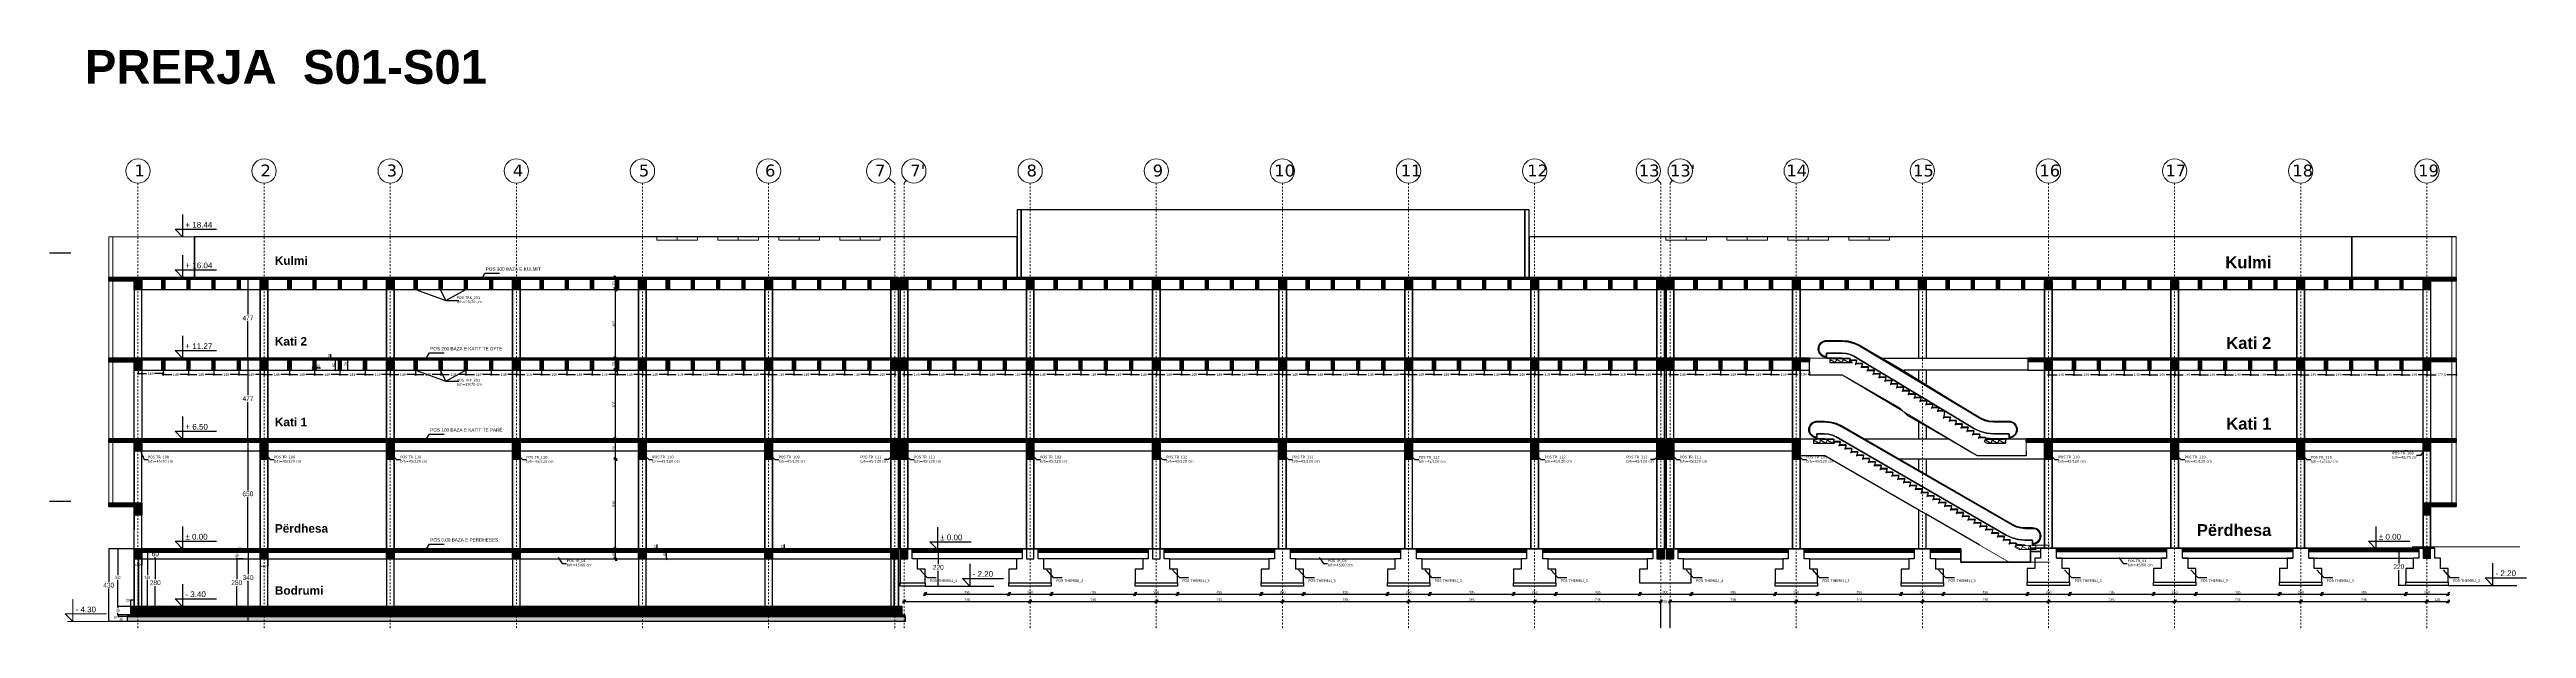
# Model space of a CAD drawing. Header units: metres. Extents: x 7509067 to 7509712, y 4726925 to 4727058.
# Drawn here: x 7509066.7 to 7509213, y 4726979.1 to 4727013.4 of the extents above; entities that cross this region are included whole.
import ezdxf

# ---------------------------------------------------------------- set-up
doc = ezdxf.new("R2010")
doc.units = ezdxf.units.M
doc.header["$PDMODE"] = 32
doc.header["$PDSIZE"] = 0.2
doc.linetypes.add('DASHED', pattern=[0.75, 0.5, -0.25])
doc.linetypes.add('Dot & Dashed', pattern=[12.666666, 6.666666, -3.333333, 0, -2.666667])
for name, color, linetype, lineweight in [('0_Pen_No__6', 6, 'Continuous', 18), ('Akset_Pen_No__13', 13, 'Continuous', 18), ('Dimensionet', 150, 'Continuous', 15), ('Fasada', 7, 'Continuous', 15), ('muri', 7, 'Continuous', 40), ('New_01 Bodrumi_Pen_No__27', 27, 'Continuous', 18), ('New_01 Bodrumi_Pen_No__87', 87, 'Continuous', 18), ('New_Dimensionet_Pen_No__15', 15, 'Continuous', 18), ('Shtyllat', 1, 'Continuous', 25), ('Simbolet e kateve', 7, 'Continuous', 13), ('Spotat', 1, 'Continuous', 15)]:
    doc.layers.add(name, color=color, linetype=linetype, lineweight=lineweight)
for name, color, linetype, lineweight, true_color in [('New_01 Bodrumi_Pen_No__29', 7, 'Continuous', 18, 0x261713), ('New_01 Bodrumi_Pen_No__88', 7, 'Continuous', 18, 0x092600), ('New_01 Bodrumi_Pen_No__89', 7, 'Continuous', 18, 0x172613), ('New_Dimensionet_Pen_No__24', 7, 'Continuous', 18, 0x7f1f00)]:
    doc.layers.add(name, color=color, linetype=linetype, lineweight=lineweight, true_color=true_color)
doc.styles.add('Dimensionet CM', font='swissc.ttf', dxfattribs={"height": 15})
doc.styles.add('Mini shkronjat', font='simplex.shx', dxfattribs={"height": 6})
doc.dimstyles.new('Dimensionet CM', dxfattribs={"dimtxt": 10, "dimasz": 6, "dimexe": 6, "dimexo": 6, "dimgap": 10, "dimtad": 0, "dimtih": 1, "dimtoh": 1, "dimtxsty": 'Dimensionet CM', "dimblk": 'ARCHTICK', "dimcen": 1, "dimdle": 6, "dimadec": 0, "dimazin": 0, "dimtfac": 1, "dimtmove": 0, "dimatfit": 3, "dimldrblk": 'ARCHTICK', "dimfxl": 1, "dimarcsym": 0})
doc.dimstyles.new('DTH', dxfattribs={"dimtxt": 10, "dimasz": 0.8, "dimexe": 6, "dimexo": 6, "dimgap": 3, "dimtad": 1, "dimdec": 1, "dimtxsty": 'Dimensionet CM', "dimblk": 'D', "dimcen": 1, "dimdle": 6, "dimse1": 1, "dimse2": 1, "dimclrd": 256, "dimclrt": 256, "dimadec": 0, "dimazin": 0, "dimtfac": 1, "dimtdec": 1, "dimtmove": 0, "dimatfit": 3, "dimldrblk": 'D', "dimfxl": 6, "dimarcsym": 0})
doc.dimstyles.new('Maxi shkronjat', dxfattribs={"dimscale": 2, "dimtxt": 30, "dimasz": 1, "dimexe": 1, "dimexo": 1, "dimgap": 3, "dimtad": 0, "dimtih": 1, "dimtoh": 1, "dimzin": 9, "dimtxsty": 'Dimensionet CM', "dimblk": 'ARCHTICK', "dimcen": 1, "dimdle": 1, "dimadec": 0, "dimazin": 0, "dimtfac": 1, "dimtmove": 0, "dimatfit": 3, "dimldrblk": 'ARCHTICK', "dimfxl": 1, "dimarcsym": 0})
pattern_1 = [(135, (-134213.647, 70343.724), (-4.49012806, -4.49012806), []), (225, (-134213.647, 70343.724), (4.49012806, -4.49012806), [])]
pattern_2 = [(135, (-134213.647, 70360.724), (-4.49012806, -4.49012806), []), (225, (-134213.647, 70360.724), (4.49012806, -4.49012806), [])]
pattern_3 = [(135, (-134213.647, 70377.724), (-4.49012806, -4.49012806), []), (225, (-134213.647, 70377.724), (4.49012806, -4.49012806), [])]

# ---------------------------------------------------------------- blocks, each defined once
blk = doc.blocks.new('_ArchTick')
at = {"layer": 'Spotat', "color": 0, "const_width": 0.15}
blk.add_lwpolyline([(-0.5, -0.5), (0.5, 0.5)], dxfattribs=at)
blk = doc.blocks.new('*D105')
at = {"color": 0, "lineweight": -2, "transparency": 16777216}
for p, q in [((440520, 129650), (440576, 129650)), ((440526, 129665), (440526, 129644)), ((440681, 129650), (440624, 129650)), ((440675, 129665), (440675, 129644))]:
    blk.add_line(p, q, dxfattribs=at)
at = {"layer": 'Defpoints', "color": 0, "transparency": 16777216}
for p in [(440526, 129671), (440675, 129671), (440675, 129650)]:
    blk.add_point(p, dxfattribs=at)
at = {"color": 0, "lineweight": -2, "transparency": 16777216, "xscale": 6, "yscale": 6, "zscale": 6, "rotation": 180}
blk.add_blockref('_ArchTick', (440526, 129650), dxfattribs=at)
at = {"color": 0, "lineweight": -2, "transparency": 16777216, "xscale": 6, "yscale": 6, "zscale": 6}
blk.add_blockref('_ArchTick', (440675, 129650), dxfattribs=at)
at = {"color": 0, "transparency": 16777216, "insert": (440600, 129650), "char_height": 15, "attachment_point": 5, "style": 'Dimensionet CM'}
blk.add_mtext('149', dxfattribs=at)
blk = doc.blocks.new('*D106')
at = {"color": 0, "lineweight": -2, "transparency": 16777216}
for p, q in [((440669, 129644), (440725, 129644)), ((440675, 129665), (440675, 129638)), ((440830, 129644), (440773, 129644)), ((440824, 129665), (440824, 129638))]:
    blk.add_line(p, q, dxfattribs=at)
at = {"layer": 'Defpoints', "color": 0, "transparency": 16777216}
for p in [(440675, 129671), (440824, 129671), (440824, 129644)]:
    blk.add_point(p, dxfattribs=at)
at = {"color": 0, "lineweight": -2, "transparency": 16777216, "xscale": 6, "yscale": 6, "zscale": 6, "rotation": 180}
blk.add_blockref('_ArchTick', (440675, 129644), dxfattribs=at)
at = {"color": 0, "lineweight": -2, "transparency": 16777216, "xscale": 6, "yscale": 6, "zscale": 6}
blk.add_blockref('_ArchTick', (440824, 129644), dxfattribs=at)
at = {"color": 0, "transparency": 16777216, "insert": (440749, 129644), "char_height": 15, "attachment_point": 5, "style": 'Dimensionet CM'}
blk.add_mtext('149', dxfattribs=at)
blk = doc.blocks.new('*D107')
at = {"color": 0, "lineweight": -2, "transparency": 16777216}
for p, q in [((440818, 129644), (440874, 129644)), ((440824, 129665), (440824, 129638)), ((440979, 129644), (440922, 129644)), ((440973, 129665), (440973, 129638))]:
    blk.add_line(p, q, dxfattribs=at)
at = {"layer": 'Defpoints', "color": 0, "transparency": 16777216}
for p in [(440824, 129671), (440973, 129671), (440973, 129644)]:
    blk.add_point(p, dxfattribs=at)
at = {"color": 0, "lineweight": -2, "transparency": 16777216, "xscale": 6, "yscale": 6, "zscale": 6, "rotation": 180}
blk.add_blockref('_ArchTick', (440824, 129644), dxfattribs=at)
at = {"color": 0, "lineweight": -2, "transparency": 16777216, "xscale": 6, "yscale": 6, "zscale": 6}
blk.add_blockref('_ArchTick', (440973, 129644), dxfattribs=at)
at = {"color": 0, "transparency": 16777216, "insert": (440898, 129644), "char_height": 15, "attachment_point": 5, "style": 'Dimensionet CM'}
blk.add_mtext('149', dxfattribs=at)
blk = doc.blocks.new('*D108')
at = {"color": 0, "lineweight": -2, "transparency": 16777216}
for p, q in [((440967, 129644), (441023, 129644)), ((440973, 129665), (440973, 129638)), ((441128, 129644), (441071, 129644)), ((441122, 129665), (441122, 129638))]:
    blk.add_line(p, q, dxfattribs=at)
at = {"layer": 'Defpoints', "color": 0, "transparency": 16777216}
for p in [(440973, 129671), (441122, 129671), (441122, 129644)]:
    blk.add_point(p, dxfattribs=at)
at = {"color": 0, "lineweight": -2, "transparency": 16777216, "xscale": 6, "yscale": 6, "zscale": 6, "rotation": 180}
blk.add_blockref('_ArchTick', (440973, 129644), dxfattribs=at)
at = {"color": 0, "lineweight": -2, "transparency": 16777216, "xscale": 6, "yscale": 6, "zscale": 6}
blk.add_blockref('_ArchTick', (441122, 129644), dxfattribs=at)
at = {"color": 0, "transparency": 16777216, "insert": (441047, 129644), "char_height": 15, "attachment_point": 5, "style": 'Dimensionet CM'}
blk.add_mtext('149', dxfattribs=at)
blk = doc.blocks.new('*D109')
at = {"color": 0, "lineweight": -2, "transparency": 16777216}
for p, q in [((441116, 129644), (441172, 129644)), ((441122, 129665), (441122, 129638)), ((441277, 129644), (441220, 129644)), ((441271, 129665), (441271, 129638))]:
    blk.add_line(p, q, dxfattribs=at)
at = {"layer": 'Defpoints', "color": 0, "transparency": 16777216}
for p in [(441122, 129671), (441271, 129671), (441271, 129644)]:
    blk.add_point(p, dxfattribs=at)
at = {"color": 0, "lineweight": -2, "transparency": 16777216, "xscale": 6, "yscale": 6, "zscale": 6, "rotation": 180}
blk.add_blockref('_ArchTick', (441122, 129644), dxfattribs=at)
at = {"color": 0, "lineweight": -2, "transparency": 16777216, "xscale": 6, "yscale": 6, "zscale": 6}
blk.add_blockref('_ArchTick', (441271, 129644), dxfattribs=at)
at = {"color": 0, "transparency": 16777216, "insert": (441196, 129644), "char_height": 15, "attachment_point": 5, "style": 'Dimensionet CM'}
blk.add_mtext('149', dxfattribs=at)
blk = doc.blocks.new('*D110')
at = {"color": 0, "lineweight": -2, "transparency": 16777216}
for p, q in [((441265, 129644), (441321, 129644)), ((441271, 129665), (441271, 129638)), ((441426, 129644), (441369, 129644)), ((441420, 129665), (441420, 129638))]:
    blk.add_line(p, q, dxfattribs=at)
at = {"layer": 'Defpoints', "color": 0, "transparency": 16777216}
for p in [(441271, 129671), (441420, 129671), (441420, 129644)]:
    blk.add_point(p, dxfattribs=at)
at = {"color": 0, "lineweight": -2, "transparency": 16777216, "xscale": 6, "yscale": 6, "zscale": 6, "rotation": 180}
blk.add_blockref('_ArchTick', (441271, 129644), dxfattribs=at)
at = {"color": 0, "lineweight": -2, "transparency": 16777216, "xscale": 6, "yscale": 6, "zscale": 6}
blk.add_blockref('_ArchTick', (441420, 129644), dxfattribs=at)
at = {"color": 0, "transparency": 16777216, "insert": (441345, 129644), "char_height": 15, "attachment_point": 5, "style": 'Dimensionet CM'}
blk.add_mtext('149', dxfattribs=at)
blk = doc.blocks.new('*D111')
at = {"color": 0, "lineweight": -2, "transparency": 16777216}
for p, q in [((441414, 129644), (441470, 129644)), ((441420, 129665), (441420, 129638)), ((441575, 129644), (441518, 129644)), ((441569, 129665), (441569, 129638))]:
    blk.add_line(p, q, dxfattribs=at)
at = {"layer": 'Defpoints', "color": 0, "transparency": 16777216}
for p in [(441420, 129671), (441569, 129671), (441569, 129644)]:
    blk.add_point(p, dxfattribs=at)
at = {"color": 0, "lineweight": -2, "transparency": 16777216, "xscale": 6, "yscale": 6, "zscale": 6, "rotation": 180}
blk.add_blockref('_ArchTick', (441420, 129644), dxfattribs=at)
at = {"color": 0, "lineweight": -2, "transparency": 16777216, "xscale": 6, "yscale": 6, "zscale": 6}
blk.add_blockref('_ArchTick', (441569, 129644), dxfattribs=at)
at = {"color": 0, "transparency": 16777216, "insert": (441494, 129644), "char_height": 15, "attachment_point": 5, "style": 'Dimensionet CM'}
blk.add_mtext('149', dxfattribs=at)
blk = doc.blocks.new('*D112')
at = {"color": 0, "lineweight": -2, "transparency": 16777216}
for p, q in [((441563, 129644), (441619, 129644)), ((441569, 129665), (441569, 129638)), ((441724, 129644), (441667, 129644)), ((441718, 129665), (441718, 129638))]:
    blk.add_line(p, q, dxfattribs=at)
at = {"layer": 'Defpoints', "color": 0, "transparency": 16777216}
for p in [(441569, 129671), (441718, 129671), (441718, 129644)]:
    blk.add_point(p, dxfattribs=at)
at = {"color": 0, "lineweight": -2, "transparency": 16777216, "xscale": 6, "yscale": 6, "zscale": 6, "rotation": 180}
blk.add_blockref('_ArchTick', (441569, 129644), dxfattribs=at)
at = {"color": 0, "lineweight": -2, "transparency": 16777216, "xscale": 6, "yscale": 6, "zscale": 6}
blk.add_blockref('_ArchTick', (441718, 129644), dxfattribs=at)
at = {"color": 0, "transparency": 16777216, "insert": (441643, 129644), "char_height": 15, "attachment_point": 5, "style": 'Dimensionet CM'}
blk.add_mtext('149', dxfattribs=at)
blk = doc.blocks.new('*D113')
at = {"color": 0, "lineweight": -2, "transparency": 16777216}
for p, q in [((441712, 129644), (441768, 129644)), ((441718, 129665), (441718, 129638)), ((441873, 129644), (441816, 129644)), ((441867, 129665), (441867, 129638))]:
    blk.add_line(p, q, dxfattribs=at)
at = {"layer": 'Defpoints', "color": 0, "transparency": 16777216}
for p in [(441718, 129671), (441867, 129671), (441867, 129644)]:
    blk.add_point(p, dxfattribs=at)
at = {"color": 0, "lineweight": -2, "transparency": 16777216, "xscale": 6, "yscale": 6, "zscale": 6, "rotation": 180}
blk.add_blockref('_ArchTick', (441718, 129644), dxfattribs=at)
at = {"color": 0, "lineweight": -2, "transparency": 16777216, "xscale": 6, "yscale": 6, "zscale": 6}
blk.add_blockref('_ArchTick', (441867, 129644), dxfattribs=at)
at = {"color": 0, "transparency": 16777216, "insert": (441792, 129644), "char_height": 15, "attachment_point": 5, "style": 'Dimensionet CM'}
blk.add_mtext('149', dxfattribs=at)
blk = doc.blocks.new('*D114')
at = {"color": 0, "lineweight": -2, "transparency": 16777216}
for p, q in [((441861, 129644), (441917, 129644)), ((441867, 129665), (441867, 129638)), ((442022, 129644), (441965, 129644)), ((442016, 129665), (442016, 129638))]:
    blk.add_line(p, q, dxfattribs=at)
at = {"layer": 'Defpoints', "color": 0, "transparency": 16777216}
for p in [(441867, 129671), (442016, 129671), (442016, 129644)]:
    blk.add_point(p, dxfattribs=at)
at = {"color": 0, "lineweight": -2, "transparency": 16777216, "xscale": 6, "yscale": 6, "zscale": 6, "rotation": 180}
blk.add_blockref('_ArchTick', (441867, 129644), dxfattribs=at)
at = {"color": 0, "lineweight": -2, "transparency": 16777216, "xscale": 6, "yscale": 6, "zscale": 6}
blk.add_blockref('_ArchTick', (442016, 129644), dxfattribs=at)
at = {"color": 0, "transparency": 16777216, "insert": (441941, 129644), "char_height": 15, "attachment_point": 5, "style": 'Dimensionet CM'}
blk.add_mtext('149', dxfattribs=at)
blk = doc.blocks.new('*D115')
at = {"color": 0, "lineweight": -2, "transparency": 16777216}
for p, q in [((442010, 129644), (442066, 129644)), ((442016, 129665), (442016, 129638)), ((442171, 129644), (442114, 129644)), ((442165, 129665), (442165, 129638))]:
    blk.add_line(p, q, dxfattribs=at)
at = {"layer": 'Defpoints', "color": 0, "transparency": 16777216}
for p in [(442016, 129671), (442165, 129671), (442165, 129644)]:
    blk.add_point(p, dxfattribs=at)
at = {"color": 0, "lineweight": -2, "transparency": 16777216, "xscale": 6, "yscale": 6, "zscale": 6, "rotation": 180}
blk.add_blockref('_ArchTick', (442016, 129644), dxfattribs=at)
at = {"color": 0, "lineweight": -2, "transparency": 16777216, "xscale": 6, "yscale": 6, "zscale": 6}
blk.add_blockref('_ArchTick', (442165, 129644), dxfattribs=at)
at = {"color": 0, "transparency": 16777216, "insert": (442090, 129644), "char_height": 15, "attachment_point": 5, "style": 'Dimensionet CM'}
blk.add_mtext('149', dxfattribs=at)
blk = doc.blocks.new('*D116')
at = {"color": 0, "lineweight": -2, "transparency": 16777216}
for p, q in [((442159, 129644), (442215, 129644)), ((442165, 129665), (442165, 129638)), ((442320, 129644), (442263, 129644)), ((442314, 129665), (442314, 129638))]:
    blk.add_line(p, q, dxfattribs=at)
at = {"layer": 'Defpoints', "color": 0, "transparency": 16777216}
for p in [(442165, 129671), (442314, 129671), (442314, 129644)]:
    blk.add_point(p, dxfattribs=at)
at = {"color": 0, "lineweight": -2, "transparency": 16777216, "xscale": 6, "yscale": 6, "zscale": 6, "rotation": 180}
blk.add_blockref('_ArchTick', (442165, 129644), dxfattribs=at)
at = {"color": 0, "lineweight": -2, "transparency": 16777216, "xscale": 6, "yscale": 6, "zscale": 6}
blk.add_blockref('_ArchTick', (442314, 129644), dxfattribs=at)
at = {"color": 0, "transparency": 16777216, "insert": (442239, 129644), "char_height": 15, "attachment_point": 5, "style": 'Dimensionet CM'}
blk.add_mtext('149', dxfattribs=at)
blk = doc.blocks.new('*D117')
at = {"color": 0, "lineweight": -2, "transparency": 16777216}
for p, q in [((442308, 129644), (442364, 129644)), ((442314, 129665), (442314, 129638)), ((442469, 129644), (442412, 129644)), ((442463, 129665), (442463, 129638))]:
    blk.add_line(p, q, dxfattribs=at)
at = {"layer": 'Defpoints', "color": 0, "transparency": 16777216}
for p in [(442314, 129671), (442463, 129671), (442463, 129644)]:
    blk.add_point(p, dxfattribs=at)
at = {"color": 0, "lineweight": -2, "transparency": 16777216, "xscale": 6, "yscale": 6, "zscale": 6, "rotation": 180}
blk.add_blockref('_ArchTick', (442314, 129644), dxfattribs=at)
at = {"color": 0, "lineweight": -2, "transparency": 16777216, "xscale": 6, "yscale": 6, "zscale": 6}
blk.add_blockref('_ArchTick', (442463, 129644), dxfattribs=at)
at = {"color": 0, "transparency": 16777216, "insert": (442388, 129644), "char_height": 15, "attachment_point": 5, "style": 'Dimensionet CM'}
blk.add_mtext('149', dxfattribs=at)
blk = doc.blocks.new('*D118')
at = {"color": 0, "lineweight": -2, "transparency": 16777216}
for p, q in [((442457, 129644), (442513, 129644)), ((442463, 129665), (442463, 129638)), ((442618, 129644), (442561, 129644)), ((442612, 129665), (442612, 129638))]:
    blk.add_line(p, q, dxfattribs=at)
at = {"layer": 'Defpoints', "color": 0, "transparency": 16777216}
for p in [(442463, 129671), (442612, 129671), (442612, 129644)]:
    blk.add_point(p, dxfattribs=at)
at = {"color": 0, "lineweight": -2, "transparency": 16777216, "xscale": 6, "yscale": 6, "zscale": 6, "rotation": 180}
blk.add_blockref('_ArchTick', (442463, 129644), dxfattribs=at)
at = {"color": 0, "lineweight": -2, "transparency": 16777216, "xscale": 6, "yscale": 6, "zscale": 6}
blk.add_blockref('_ArchTick', (442612, 129644), dxfattribs=at)
at = {"color": 0, "transparency": 16777216, "insert": (442537, 129644), "char_height": 15, "attachment_point": 5, "style": 'Dimensionet CM'}
blk.add_mtext('149', dxfattribs=at)
blk = doc.blocks.new('*D119')
at = {"color": 0, "lineweight": -2, "transparency": 16777216}
for p, q in [((442606, 129644), (442662, 129644)), ((442612, 129665), (442612, 129638)), ((442767, 129644), (442710, 129644)), ((442761, 129665), (442761, 129638))]:
    blk.add_line(p, q, dxfattribs=at)
at = {"layer": 'Defpoints', "color": 0, "transparency": 16777216}
for p in [(442612, 129671), (442761, 129671), (442761, 129644)]:
    blk.add_point(p, dxfattribs=at)
at = {"color": 0, "lineweight": -2, "transparency": 16777216, "xscale": 6, "yscale": 6, "zscale": 6, "rotation": 180}
blk.add_blockref('_ArchTick', (442612, 129644), dxfattribs=at)
at = {"color": 0, "lineweight": -2, "transparency": 16777216, "xscale": 6, "yscale": 6, "zscale": 6}
blk.add_blockref('_ArchTick', (442761, 129644), dxfattribs=at)
at = {"color": 0, "transparency": 16777216, "insert": (442686, 129644), "char_height": 15, "attachment_point": 5, "style": 'Dimensionet CM'}
blk.add_mtext('149', dxfattribs=at)
blk = doc.blocks.new('*D120')
at = {"color": 0, "lineweight": -2, "transparency": 16777216}
for p, q in [((442755, 129644), (442811, 129644)), ((442761, 129665), (442761, 129638)), ((442916, 129644), (442859, 129644)), ((442910, 129665), (442910, 129638))]:
    blk.add_line(p, q, dxfattribs=at)
at = {"layer": 'Defpoints', "color": 0, "transparency": 16777216}
for p in [(442761, 129671), (442910, 129671), (442910, 129644)]:
    blk.add_point(p, dxfattribs=at)
at = {"color": 0, "lineweight": -2, "transparency": 16777216, "xscale": 6, "yscale": 6, "zscale": 6, "rotation": 180}
blk.add_blockref('_ArchTick', (442761, 129644), dxfattribs=at)
at = {"color": 0, "lineweight": -2, "transparency": 16777216, "xscale": 6, "yscale": 6, "zscale": 6}
blk.add_blockref('_ArchTick', (442910, 129644), dxfattribs=at)
at = {"color": 0, "transparency": 16777216, "insert": (442835, 129644), "char_height": 15, "attachment_point": 5, "style": 'Dimensionet CM'}
blk.add_mtext('149', dxfattribs=at)
blk = doc.blocks.new('*D121')
at = {"color": 0, "lineweight": -2, "transparency": 16777216}
for p, q in [((442904, 129644), (442960, 129644)), ((442910, 129665), (442910, 129638)), ((443065, 129644), (443008, 129644)), ((443059, 129665), (443059, 129638))]:
    blk.add_line(p, q, dxfattribs=at)
at = {"layer": 'Defpoints', "color": 0, "transparency": 16777216}
for p in [(442910, 129671), (443059, 129671), (443059, 129644)]:
    blk.add_point(p, dxfattribs=at)
at = {"color": 0, "lineweight": -2, "transparency": 16777216, "xscale": 6, "yscale": 6, "zscale": 6, "rotation": 180}
blk.add_blockref('_ArchTick', (442910, 129644), dxfattribs=at)
at = {"color": 0, "lineweight": -2, "transparency": 16777216, "xscale": 6, "yscale": 6, "zscale": 6}
blk.add_blockref('_ArchTick', (443059, 129644), dxfattribs=at)
at = {"color": 0, "transparency": 16777216, "insert": (442984, 129644), "char_height": 15, "attachment_point": 5, "style": 'Dimensionet CM'}
blk.add_mtext('149', dxfattribs=at)
blk = doc.blocks.new('*D153')
at = {"color": 0, "lineweight": -2, "transparency": 16777216}
for p, q in [((443053, 129644), (443109, 129644)), ((443059, 129665), (443059, 129638)), ((443214, 129644), (443157, 129644)), ((443208, 129665), (443208, 129638))]:
    blk.add_line(p, q, dxfattribs=at)
at = {"layer": 'Defpoints', "color": 0, "transparency": 16777216}
for p in [(443059, 129671), (443208, 129671), (443208, 129644)]:
    blk.add_point(p, dxfattribs=at)
at = {"color": 0, "lineweight": -2, "transparency": 16777216, "xscale": 6, "yscale": 6, "zscale": 6, "rotation": 180}
blk.add_blockref('_ArchTick', (443059, 129644), dxfattribs=at)
at = {"color": 0, "lineweight": -2, "transparency": 16777216, "xscale": 6, "yscale": 6, "zscale": 6}
blk.add_blockref('_ArchTick', (443208, 129644), dxfattribs=at)
at = {"color": 0, "transparency": 16777216, "insert": (443133, 129644), "char_height": 15, "attachment_point": 5, "style": 'Dimensionet CM'}
blk.add_mtext('149', dxfattribs=at)
blk = doc.blocks.new('*D154')
at = {"color": 0, "lineweight": -2, "transparency": 16777216}
for p, q in [((443202, 129644), (443258, 129644)), ((443208, 129665), (443208, 129638)), ((443363, 129644), (443306, 129644)), ((443357, 129665), (443357, 129638))]:
    blk.add_line(p, q, dxfattribs=at)
at = {"layer": 'Defpoints', "color": 0, "transparency": 16777216}
for p in [(443208, 129671), (443357, 129671), (443357, 129644)]:
    blk.add_point(p, dxfattribs=at)
at = {"color": 0, "lineweight": -2, "transparency": 16777216, "xscale": 6, "yscale": 6, "zscale": 6, "rotation": 180}
blk.add_blockref('_ArchTick', (443208, 129644), dxfattribs=at)
at = {"color": 0, "lineweight": -2, "transparency": 16777216, "xscale": 6, "yscale": 6, "zscale": 6}
blk.add_blockref('_ArchTick', (443357, 129644), dxfattribs=at)
at = {"color": 0, "transparency": 16777216, "insert": (443282, 129644), "char_height": 15, "attachment_point": 5, "style": 'Dimensionet CM'}
blk.add_mtext('149', dxfattribs=at)
blk = doc.blocks.new('*D155')
at = {"color": 0, "lineweight": -2, "transparency": 16777216}
for p, q in [((443351, 129644), (443407, 129644)), ((443357, 129665), (443357, 129638)), ((443512, 129644), (443455, 129644)), ((443506, 129665), (443506, 129638))]:
    blk.add_line(p, q, dxfattribs=at)
at = {"layer": 'Defpoints', "color": 0, "transparency": 16777216}
for p in [(443357, 129671), (443506, 129671), (443506, 129644)]:
    blk.add_point(p, dxfattribs=at)
at = {"color": 0, "lineweight": -2, "transparency": 16777216, "xscale": 6, "yscale": 6, "zscale": 6, "rotation": 180}
blk.add_blockref('_ArchTick', (443357, 129644), dxfattribs=at)
at = {"color": 0, "lineweight": -2, "transparency": 16777216, "xscale": 6, "yscale": 6, "zscale": 6}
blk.add_blockref('_ArchTick', (443506, 129644), dxfattribs=at)
at = {"color": 0, "transparency": 16777216, "insert": (443431, 129644), "char_height": 15, "attachment_point": 5, "style": 'Dimensionet CM'}
blk.add_mtext('149', dxfattribs=at)
blk = doc.blocks.new('*D156')
at = {"color": 0, "lineweight": -2, "transparency": 16777216}
for p, q in [((443500, 129644), (443556, 129644)), ((443506, 129665), (443506, 129638)), ((443661, 129644), (443604, 129644)), ((443655, 129665), (443655, 129638))]:
    blk.add_line(p, q, dxfattribs=at)
at = {"layer": 'Defpoints', "color": 0, "transparency": 16777216}
for p in [(443506, 129671), (443655, 129671), (443655, 129644)]:
    blk.add_point(p, dxfattribs=at)
at = {"color": 0, "lineweight": -2, "transparency": 16777216, "xscale": 6, "yscale": 6, "zscale": 6, "rotation": 180}
blk.add_blockref('_ArchTick', (443506, 129644), dxfattribs=at)
at = {"color": 0, "lineweight": -2, "transparency": 16777216, "xscale": 6, "yscale": 6, "zscale": 6}
blk.add_blockref('_ArchTick', (443655, 129644), dxfattribs=at)
at = {"color": 0, "transparency": 16777216, "insert": (443580, 129644), "char_height": 15, "attachment_point": 5, "style": 'Dimensionet CM'}
blk.add_mtext('149', dxfattribs=at)
blk = doc.blocks.new('*D157')
at = {"color": 0, "lineweight": -2, "transparency": 16777216}
for p, q in [((443649, 129644), (443705, 129644)), ((443655, 129665), (443655, 129638)), ((443810, 129644), (443753, 129644)), ((443804, 129665), (443804, 129638))]:
    blk.add_line(p, q, dxfattribs=at)
at = {"layer": 'Defpoints', "color": 0, "transparency": 16777216}
for p in [(443655, 129671), (443804, 129671), (443804, 129644)]:
    blk.add_point(p, dxfattribs=at)
at = {"color": 0, "lineweight": -2, "transparency": 16777216, "xscale": 6, "yscale": 6, "zscale": 6, "rotation": 180}
blk.add_blockref('_ArchTick', (443655, 129644), dxfattribs=at)
at = {"color": 0, "lineweight": -2, "transparency": 16777216, "xscale": 6, "yscale": 6, "zscale": 6}
blk.add_blockref('_ArchTick', (443804, 129644), dxfattribs=at)
at = {"color": 0, "transparency": 16777216, "insert": (443729, 129644), "char_height": 15, "attachment_point": 5, "style": 'Dimensionet CM'}
blk.add_mtext('149', dxfattribs=at)
blk = doc.blocks.new('*D158')
at = {"color": 0, "lineweight": -2, "transparency": 16777216}
for p, q in [((443798, 129644), (443854, 129644)), ((443804, 129665), (443804, 129638)), ((443959, 129644), (443902, 129644)), ((443953, 129665), (443953, 129638))]:
    blk.add_line(p, q, dxfattribs=at)
at = {"layer": 'Defpoints', "color": 0, "transparency": 16777216}
for p in [(443804, 129671), (443953, 129671), (443953, 129644)]:
    blk.add_point(p, dxfattribs=at)
at = {"color": 0, "lineweight": -2, "transparency": 16777216, "xscale": 6, "yscale": 6, "zscale": 6, "rotation": 180}
blk.add_blockref('_ArchTick', (443804, 129644), dxfattribs=at)
at = {"color": 0, "lineweight": -2, "transparency": 16777216, "xscale": 6, "yscale": 6, "zscale": 6}
blk.add_blockref('_ArchTick', (443953, 129644), dxfattribs=at)
at = {"color": 0, "transparency": 16777216, "insert": (443878, 129644), "char_height": 15, "attachment_point": 5, "style": 'Dimensionet CM'}
blk.add_mtext('149', dxfattribs=at)
blk = doc.blocks.new('*D159')
at = {"color": 0, "lineweight": -2, "transparency": 16777216}
for p, q in [((443947, 129644), (444003, 129644)), ((443953, 129665), (443953, 129638)), ((444108, 129644), (444051, 129644)), ((444102, 129665), (444102, 129638))]:
    blk.add_line(p, q, dxfattribs=at)
at = {"layer": 'Defpoints', "color": 0, "transparency": 16777216}
for p in [(443953, 129671), (444102, 129671), (444102, 129644)]:
    blk.add_point(p, dxfattribs=at)
at = {"color": 0, "lineweight": -2, "transparency": 16777216, "xscale": 6, "yscale": 6, "zscale": 6, "rotation": 180}
blk.add_blockref('_ArchTick', (443953, 129644), dxfattribs=at)
at = {"color": 0, "lineweight": -2, "transparency": 16777216, "xscale": 6, "yscale": 6, "zscale": 6}
blk.add_blockref('_ArchTick', (444102, 129644), dxfattribs=at)
at = {"color": 0, "transparency": 16777216, "insert": (444027, 129644), "char_height": 15, "attachment_point": 5, "style": 'Dimensionet CM'}
blk.add_mtext('149', dxfattribs=at)
blk = doc.blocks.new('*D160')
at = {"color": 0, "lineweight": -2, "transparency": 16777216}
for p, q in [((444096, 129644), (444152, 129644)), ((444102, 129665), (444102, 129638)), ((444257, 129644), (444200, 129644)), ((444251, 129665), (444251, 129638))]:
    blk.add_line(p, q, dxfattribs=at)
at = {"layer": 'Defpoints', "color": 0, "transparency": 16777216}
for p in [(444102, 129671), (444251, 129671), (444251, 129644)]:
    blk.add_point(p, dxfattribs=at)
at = {"color": 0, "lineweight": -2, "transparency": 16777216, "xscale": 6, "yscale": 6, "zscale": 6, "rotation": 180}
blk.add_blockref('_ArchTick', (444102, 129644), dxfattribs=at)
at = {"color": 0, "lineweight": -2, "transparency": 16777216, "xscale": 6, "yscale": 6, "zscale": 6}
blk.add_blockref('_ArchTick', (444251, 129644), dxfattribs=at)
at = {"color": 0, "transparency": 16777216, "insert": (444176, 129644), "char_height": 15, "attachment_point": 5, "style": 'Dimensionet CM'}
blk.add_mtext('149', dxfattribs=at)
blk = doc.blocks.new('*D161')
at = {"color": 0, "lineweight": -2, "transparency": 16777216}
for p, q in [((444245, 129644), (444301, 129644)), ((444251, 129665), (444251, 129638)), ((444406, 129644), (444349, 129644)), ((444400, 129665), (444400, 129638))]:
    blk.add_line(p, q, dxfattribs=at)
at = {"layer": 'Defpoints', "color": 0, "transparency": 16777216}
for p in [(444251, 129671), (444400, 129671), (444400, 129644)]:
    blk.add_point(p, dxfattribs=at)
at = {"color": 0, "lineweight": -2, "transparency": 16777216, "xscale": 6, "yscale": 6, "zscale": 6, "rotation": 180}
blk.add_blockref('_ArchTick', (444251, 129644), dxfattribs=at)
at = {"color": 0, "lineweight": -2, "transparency": 16777216, "xscale": 6, "yscale": 6, "zscale": 6}
blk.add_blockref('_ArchTick', (444400, 129644), dxfattribs=at)
at = {"color": 0, "transparency": 16777216, "insert": (444325, 129644), "char_height": 15, "attachment_point": 5, "style": 'Dimensionet CM'}
blk.add_mtext('149', dxfattribs=at)
blk = doc.blocks.new('*D162')
at = {"color": 0, "lineweight": -2, "transparency": 16777216}
for p, q in [((444394, 129644), (444450, 129644)), ((444400, 129665), (444400, 129638)), ((444555, 129644), (444498, 129644)), ((444549, 129665), (444549, 129638))]:
    blk.add_line(p, q, dxfattribs=at)
at = {"layer": 'Defpoints', "color": 0, "transparency": 16777216}
for p in [(444400, 129671), (444549, 129671), (444549, 129644)]:
    blk.add_point(p, dxfattribs=at)
at = {"color": 0, "lineweight": -2, "transparency": 16777216, "xscale": 6, "yscale": 6, "zscale": 6, "rotation": 180}
blk.add_blockref('_ArchTick', (444400, 129644), dxfattribs=at)
at = {"color": 0, "lineweight": -2, "transparency": 16777216, "xscale": 6, "yscale": 6, "zscale": 6}
blk.add_blockref('_ArchTick', (444549, 129644), dxfattribs=at)
at = {"color": 0, "transparency": 16777216, "insert": (444474, 129644), "char_height": 15, "attachment_point": 5, "style": 'Dimensionet CM'}
blk.add_mtext('149', dxfattribs=at)
blk = doc.blocks.new('*D163')
at = {"color": 0, "lineweight": -2, "transparency": 16777216}
for p, q in [((444543, 129644), (444599, 129644)), ((444549, 129665), (444549, 129638)), ((444704, 129644), (444647, 129644)), ((444698, 129665), (444698, 129638))]:
    blk.add_line(p, q, dxfattribs=at)
at = {"layer": 'Defpoints', "color": 0, "transparency": 16777216}
for p in [(444549, 129671), (444698, 129671), (444698, 129644)]:
    blk.add_point(p, dxfattribs=at)
at = {"color": 0, "lineweight": -2, "transparency": 16777216, "xscale": 6, "yscale": 6, "zscale": 6, "rotation": 180}
blk.add_blockref('_ArchTick', (444549, 129644), dxfattribs=at)
at = {"color": 0, "lineweight": -2, "transparency": 16777216, "xscale": 6, "yscale": 6, "zscale": 6}
blk.add_blockref('_ArchTick', (444698, 129644), dxfattribs=at)
at = {"color": 0, "transparency": 16777216, "insert": (444623, 129644), "char_height": 15, "attachment_point": 5, "style": 'Dimensionet CM'}
blk.add_mtext('149', dxfattribs=at)
blk = doc.blocks.new('*D164')
at = {"color": 0, "lineweight": -2, "transparency": 16777216}
for p, q in [((444692, 129644), (444748, 129644)), ((444698, 129665), (444698, 129638)), ((444853, 129644), (444796, 129644)), ((444847, 129665), (444847, 129638))]:
    blk.add_line(p, q, dxfattribs=at)
at = {"layer": 'Defpoints', "color": 0, "transparency": 16777216}
for p in [(444698, 129671), (444847, 129671), (444847, 129644)]:
    blk.add_point(p, dxfattribs=at)
at = {"color": 0, "lineweight": -2, "transparency": 16777216, "xscale": 6, "yscale": 6, "zscale": 6, "rotation": 180}
blk.add_blockref('_ArchTick', (444698, 129644), dxfattribs=at)
at = {"color": 0, "lineweight": -2, "transparency": 16777216, "xscale": 6, "yscale": 6, "zscale": 6}
blk.add_blockref('_ArchTick', (444847, 129644), dxfattribs=at)
at = {"color": 0, "transparency": 16777216, "insert": (444772, 129644), "char_height": 15, "attachment_point": 5, "style": 'Dimensionet CM'}
blk.add_mtext('149', dxfattribs=at)
blk = doc.blocks.new('*D165')
at = {"color": 0, "lineweight": -2, "transparency": 16777216}
for p, q in [((444841, 129644), (444897, 129644)), ((444847, 129665), (444847, 129638)), ((445002, 129644), (444945, 129644)), ((444996, 129665), (444996, 129638))]:
    blk.add_line(p, q, dxfattribs=at)
at = {"layer": 'Defpoints', "color": 0, "transparency": 16777216}
for p in [(444847, 129671), (444996, 129671), (444996, 129644)]:
    blk.add_point(p, dxfattribs=at)
at = {"color": 0, "lineweight": -2, "transparency": 16777216, "xscale": 6, "yscale": 6, "zscale": 6, "rotation": 180}
blk.add_blockref('_ArchTick', (444847, 129644), dxfattribs=at)
at = {"color": 0, "lineweight": -2, "transparency": 16777216, "xscale": 6, "yscale": 6, "zscale": 6}
blk.add_blockref('_ArchTick', (444996, 129644), dxfattribs=at)
at = {"color": 0, "transparency": 16777216, "insert": (444921, 129644), "char_height": 15, "attachment_point": 5, "style": 'Dimensionet CM'}
blk.add_mtext('149', dxfattribs=at)
blk = doc.blocks.new('*D166')
at = {"color": 0, "lineweight": -2, "transparency": 16777216}
for p, q in [((444996, 129644), (444990, 129644)), ((444996, 129665), (444996, 129638)), ((444996, 129644), (445004, 129644)), ((445051, 129644), (445042, 129644)), ((445051, 129665), (445051, 129638)), ((445051, 129644), (445057, 129644))]:
    blk.add_line(p, q, dxfattribs=at)
at = {"layer": 'Defpoints', "color": 0, "transparency": 16777216}
for p in [(444996, 129671), (445051, 129671), (445051, 129644)]:
    blk.add_point(p, dxfattribs=at)
at = {"color": 0, "lineweight": -2, "transparency": 16777216, "xscale": 6, "yscale": 6, "zscale": 6}
blk.add_blockref('_ArchTick', (444996, 129644), dxfattribs=at)
at = {"color": 0, "lineweight": -2, "transparency": 16777216, "xscale": 6, "yscale": 6, "zscale": 6, "rotation": 180}
blk.add_blockref('_ArchTick', (445051, 129644), dxfattribs=at)
at = {"color": 0, "transparency": 16777216, "insert": (445023, 129644), "char_height": 15, "attachment_point": 5, "style": 'Dimensionet CM'}
blk.add_mtext('55', dxfattribs=at)
blk = doc.blocks.new('*D167')
at = {"color": 0, "lineweight": -2, "transparency": 16777216}
for p, q in [((445045, 129644), (445101, 129644)), ((445051, 129665), (445051, 129638)), ((445206, 129644), (445149, 129644)), ((445200, 129665), (445200, 129638))]:
    blk.add_line(p, q, dxfattribs=at)
at = {"layer": 'Defpoints', "color": 0, "transparency": 16777216}
for p in [(445051, 129671), (445200, 129671), (445200, 129644)]:
    blk.add_point(p, dxfattribs=at)
at = {"color": 0, "lineweight": -2, "transparency": 16777216, "xscale": 6, "yscale": 6, "zscale": 6, "rotation": 180}
blk.add_blockref('_ArchTick', (445051, 129644), dxfattribs=at)
at = {"color": 0, "lineweight": -2, "transparency": 16777216, "xscale": 6, "yscale": 6, "zscale": 6}
blk.add_blockref('_ArchTick', (445200, 129644), dxfattribs=at)
at = {"color": 0, "transparency": 16777216, "insert": (445125, 129644), "char_height": 15, "attachment_point": 5, "style": 'Dimensionet CM'}
blk.add_mtext('149', dxfattribs=at)
blk = doc.blocks.new('*D168')
at = {"color": 0, "lineweight": -2, "transparency": 16777216}
for p, q in [((445194, 129644), (445250, 129644)), ((445200, 129665), (445200, 129638)), ((445355, 129644), (445298, 129644)), ((445349, 129665), (445349, 129638))]:
    blk.add_line(p, q, dxfattribs=at)
at = {"layer": 'Defpoints', "color": 0, "transparency": 16777216}
for p in [(445200, 129671), (445349, 129671), (445349, 129644)]:
    blk.add_point(p, dxfattribs=at)
at = {"color": 0, "lineweight": -2, "transparency": 16777216, "xscale": 6, "yscale": 6, "zscale": 6, "rotation": 180}
blk.add_blockref('_ArchTick', (445200, 129644), dxfattribs=at)
at = {"color": 0, "lineweight": -2, "transparency": 16777216, "xscale": 6, "yscale": 6, "zscale": 6}
blk.add_blockref('_ArchTick', (445349, 129644), dxfattribs=at)
at = {"color": 0, "transparency": 16777216, "insert": (445274, 129644), "char_height": 15, "attachment_point": 5, "style": 'Dimensionet CM'}
blk.add_mtext('149', dxfattribs=at)
blk = doc.blocks.new('*D169')
at = {"color": 0, "lineweight": -2, "transparency": 16777216}
for p, q in [((445343, 129644), (445399, 129644)), ((445349, 129665), (445349, 129638)), ((445504, 129644), (445447, 129644)), ((445498, 129665), (445498, 129638))]:
    blk.add_line(p, q, dxfattribs=at)
at = {"layer": 'Defpoints', "color": 0, "transparency": 16777216}
for p in [(445349, 129671), (445498, 129671), (445498, 129644)]:
    blk.add_point(p, dxfattribs=at)
at = {"color": 0, "lineweight": -2, "transparency": 16777216, "xscale": 6, "yscale": 6, "zscale": 6, "rotation": 180}
blk.add_blockref('_ArchTick', (445349, 129644), dxfattribs=at)
at = {"color": 0, "lineweight": -2, "transparency": 16777216, "xscale": 6, "yscale": 6, "zscale": 6}
blk.add_blockref('_ArchTick', (445498, 129644), dxfattribs=at)
at = {"color": 0, "transparency": 16777216, "insert": (445423, 129644), "char_height": 15, "attachment_point": 5, "style": 'Dimensionet CM'}
blk.add_mtext('149', dxfattribs=at)
blk = doc.blocks.new('*D170')
at = {"color": 0, "lineweight": -2, "transparency": 16777216}
for p, q in [((445492, 129644), (445548, 129644)), ((445498, 129665), (445498, 129638)), ((445653, 129644), (445596, 129644)), ((445647, 129665), (445647, 129638))]:
    blk.add_line(p, q, dxfattribs=at)
at = {"layer": 'Defpoints', "color": 0, "transparency": 16777216}
for p in [(445498, 129671), (445647, 129671), (445647, 129644)]:
    blk.add_point(p, dxfattribs=at)
at = {"color": 0, "lineweight": -2, "transparency": 16777216, "xscale": 6, "yscale": 6, "zscale": 6, "rotation": 180}
blk.add_blockref('_ArchTick', (445498, 129644), dxfattribs=at)
at = {"color": 0, "lineweight": -2, "transparency": 16777216, "xscale": 6, "yscale": 6, "zscale": 6}
blk.add_blockref('_ArchTick', (445647, 129644), dxfattribs=at)
at = {"color": 0, "transparency": 16777216, "insert": (445572, 129644), "char_height": 15, "attachment_point": 5, "style": 'Dimensionet CM'}
blk.add_mtext('149', dxfattribs=at)
blk = doc.blocks.new('*D171')
at = {"color": 0, "lineweight": -2, "transparency": 16777216}
for p, q in [((445641, 129644), (445697, 129644)), ((445647, 129665), (445647, 129638)), ((445802, 129644), (445745, 129644)), ((445796, 129665), (445796, 129638))]:
    blk.add_line(p, q, dxfattribs=at)
at = {"layer": 'Defpoints', "color": 0, "transparency": 16777216}
for p in [(445647, 129671), (445796, 129671), (445796, 129644)]:
    blk.add_point(p, dxfattribs=at)
at = {"color": 0, "lineweight": -2, "transparency": 16777216, "xscale": 6, "yscale": 6, "zscale": 6, "rotation": 180}
blk.add_blockref('_ArchTick', (445647, 129644), dxfattribs=at)
at = {"color": 0, "lineweight": -2, "transparency": 16777216, "xscale": 6, "yscale": 6, "zscale": 6}
blk.add_blockref('_ArchTick', (445796, 129644), dxfattribs=at)
at = {"color": 0, "transparency": 16777216, "insert": (445721, 129644), "char_height": 15, "attachment_point": 5, "style": 'Dimensionet CM'}
blk.add_mtext('149', dxfattribs=at)
blk = doc.blocks.new('*D172')
at = {"color": 0, "lineweight": -2, "transparency": 16777216}
for p, q in [((445790, 129644), (445846, 129644)), ((445796, 129665), (445796, 129638)), ((445951, 129644), (445894, 129644)), ((445945, 129665), (445945, 129638))]:
    blk.add_line(p, q, dxfattribs=at)
at = {"layer": 'Defpoints', "color": 0, "transparency": 16777216}
for p in [(445796, 129671), (445945, 129671), (445945, 129644)]:
    blk.add_point(p, dxfattribs=at)
at = {"color": 0, "lineweight": -2, "transparency": 16777216, "xscale": 6, "yscale": 6, "zscale": 6, "rotation": 180}
blk.add_blockref('_ArchTick', (445796, 129644), dxfattribs=at)
at = {"color": 0, "lineweight": -2, "transparency": 16777216, "xscale": 6, "yscale": 6, "zscale": 6}
blk.add_blockref('_ArchTick', (445945, 129644), dxfattribs=at)
at = {"color": 0, "transparency": 16777216, "insert": (445870, 129644), "char_height": 15, "attachment_point": 5, "style": 'Dimensionet CM'}
blk.add_mtext('149', dxfattribs=at)
blk = doc.blocks.new('*D173')
at = {"color": 0, "lineweight": -2, "transparency": 16777216}
for p, q in [((445939, 129644), (445995, 129644)), ((445945, 129665), (445945, 129638)), ((446100, 129644), (446043, 129644)), ((446094, 129665), (446094, 129638))]:
    blk.add_line(p, q, dxfattribs=at)
at = {"layer": 'Defpoints', "color": 0, "transparency": 16777216}
for p in [(445945, 129671), (446094, 129671), (446094, 129644)]:
    blk.add_point(p, dxfattribs=at)
at = {"color": 0, "lineweight": -2, "transparency": 16777216, "xscale": 6, "yscale": 6, "zscale": 6, "rotation": 180}
blk.add_blockref('_ArchTick', (445945, 129644), dxfattribs=at)
at = {"color": 0, "lineweight": -2, "transparency": 16777216, "xscale": 6, "yscale": 6, "zscale": 6}
blk.add_blockref('_ArchTick', (446094, 129644), dxfattribs=at)
at = {"color": 0, "transparency": 16777216, "insert": (446019, 129644), "char_height": 15, "attachment_point": 5, "style": 'Dimensionet CM'}
blk.add_mtext('149', dxfattribs=at)
blk = doc.blocks.new('*D174')
at = {"color": 0, "lineweight": -2, "transparency": 16777216}
for p, q in [((446088, 129644), (446144, 129644)), ((446094, 129665), (446094, 129638)), ((446249, 129644), (446192, 129644)), ((446243, 129665), (446243, 129638))]:
    blk.add_line(p, q, dxfattribs=at)
at = {"layer": 'Defpoints', "color": 0, "transparency": 16777216}
for p in [(446094, 129671), (446243, 129671), (446243, 129644)]:
    blk.add_point(p, dxfattribs=at)
at = {"color": 0, "lineweight": -2, "transparency": 16777216, "xscale": 6, "yscale": 6, "zscale": 6, "rotation": 180}
blk.add_blockref('_ArchTick', (446094, 129644), dxfattribs=at)
at = {"color": 0, "lineweight": -2, "transparency": 16777216, "xscale": 6, "yscale": 6, "zscale": 6}
blk.add_blockref('_ArchTick', (446243, 129644), dxfattribs=at)
at = {"color": 0, "transparency": 16777216, "insert": (446168, 129644), "char_height": 15, "attachment_point": 5, "style": 'Dimensionet CM'}
blk.add_mtext('149', dxfattribs=at)
blk = doc.blocks.new('*D175')
at = {"color": 0, "lineweight": -2, "transparency": 16777216}
for p, q in [((446237, 129644), (446293, 129644)), ((446243, 129665), (446243, 129638)), ((446398, 129644), (446341, 129644)), ((446392, 129665), (446392, 129638))]:
    blk.add_line(p, q, dxfattribs=at)
at = {"layer": 'Defpoints', "color": 0, "transparency": 16777216}
for p in [(446243, 129671), (446392, 129671), (446392, 129644)]:
    blk.add_point(p, dxfattribs=at)
at = {"color": 0, "lineweight": -2, "transparency": 16777216, "xscale": 6, "yscale": 6, "zscale": 6, "rotation": 180}
blk.add_blockref('_ArchTick', (446243, 129644), dxfattribs=at)
at = {"color": 0, "lineweight": -2, "transparency": 16777216, "xscale": 6, "yscale": 6, "zscale": 6}
blk.add_blockref('_ArchTick', (446392, 129644), dxfattribs=at)
at = {"color": 0, "transparency": 16777216, "insert": (446317, 129644), "char_height": 15, "attachment_point": 5, "style": 'Dimensionet CM'}
blk.add_mtext('149', dxfattribs=at)
blk = doc.blocks.new('*D176')
at = {"color": 0, "lineweight": -2, "transparency": 16777216}
for p, q in [((446386, 129644), (446442, 129644)), ((446392, 129665), (446392, 129638)), ((446547, 129644), (446490, 129644)), ((446541, 129665), (446541, 129638))]:
    blk.add_line(p, q, dxfattribs=at)
at = {"layer": 'Defpoints', "color": 0, "transparency": 16777216}
for p in [(446392, 129671), (446541, 129671), (446541, 129644)]:
    blk.add_point(p, dxfattribs=at)
at = {"color": 0, "lineweight": -2, "transparency": 16777216, "xscale": 6, "yscale": 6, "zscale": 6, "rotation": 180}
blk.add_blockref('_ArchTick', (446392, 129644), dxfattribs=at)
at = {"color": 0, "lineweight": -2, "transparency": 16777216, "xscale": 6, "yscale": 6, "zscale": 6}
blk.add_blockref('_ArchTick', (446541, 129644), dxfattribs=at)
at = {"color": 0, "transparency": 16777216, "insert": (446466, 129644), "char_height": 15, "attachment_point": 5, "style": 'Dimensionet CM'}
blk.add_mtext('149', dxfattribs=at)
blk = doc.blocks.new('*D177')
at = {"color": 0, "lineweight": -2, "transparency": 16777216}
for p, q in [((446535, 129644), (446591, 129644)), ((446541, 129665), (446541, 129638)), ((446696, 129644), (446639, 129644)), ((446690, 129665), (446690, 129638))]:
    blk.add_line(p, q, dxfattribs=at)
at = {"layer": 'Defpoints', "color": 0, "transparency": 16777216}
for p in [(446541, 129671), (446690, 129671), (446690, 129644)]:
    blk.add_point(p, dxfattribs=at)
at = {"color": 0, "lineweight": -2, "transparency": 16777216, "xscale": 6, "yscale": 6, "zscale": 6, "rotation": 180}
blk.add_blockref('_ArchTick', (446541, 129644), dxfattribs=at)
at = {"color": 0, "lineweight": -2, "transparency": 16777216, "xscale": 6, "yscale": 6, "zscale": 6}
blk.add_blockref('_ArchTick', (446690, 129644), dxfattribs=at)
at = {"color": 0, "transparency": 16777216, "insert": (446615, 129644), "char_height": 15, "attachment_point": 5, "style": 'Dimensionet CM'}
blk.add_mtext('149', dxfattribs=at)
blk = doc.blocks.new('*D178')
at = {"color": 0, "lineweight": -2, "transparency": 16777216}
for p, q in [((446684, 129644), (446740, 129644)), ((446690, 129665), (446690, 129638)), ((446845, 129644), (446788, 129644)), ((446839, 129665), (446839, 129638))]:
    blk.add_line(p, q, dxfattribs=at)
at = {"layer": 'Defpoints', "color": 0, "transparency": 16777216}
for p in [(446690, 129671), (446839, 129671), (446839, 129644)]:
    blk.add_point(p, dxfattribs=at)
at = {"color": 0, "lineweight": -2, "transparency": 16777216, "xscale": 6, "yscale": 6, "zscale": 6, "rotation": 180}
blk.add_blockref('_ArchTick', (446690, 129644), dxfattribs=at)
at = {"color": 0, "lineweight": -2, "transparency": 16777216, "xscale": 6, "yscale": 6, "zscale": 6}
blk.add_blockref('_ArchTick', (446839, 129644), dxfattribs=at)
at = {"color": 0, "transparency": 16777216, "insert": (446764, 129644), "char_height": 15, "attachment_point": 5, "style": 'Dimensionet CM'}
blk.add_mtext('149', dxfattribs=at)
blk = doc.blocks.new('*D179')
at = {"color": 0, "lineweight": -2, "transparency": 16777216}
for p, q in [((446833, 129644), (446889, 129644)), ((446839, 129665), (446839, 129638)), ((446994, 129644), (446937, 129644)), ((446988, 129665), (446988, 129638))]:
    blk.add_line(p, q, dxfattribs=at)
at = {"layer": 'Defpoints', "color": 0, "transparency": 16777216}
for p in [(446839, 129671), (446988, 129671), (446988, 129644)]:
    blk.add_point(p, dxfattribs=at)
at = {"color": 0, "lineweight": -2, "transparency": 16777216, "xscale": 6, "yscale": 6, "zscale": 6, "rotation": 180}
blk.add_blockref('_ArchTick', (446839, 129644), dxfattribs=at)
at = {"color": 0, "lineweight": -2, "transparency": 16777216, "xscale": 6, "yscale": 6, "zscale": 6}
blk.add_blockref('_ArchTick', (446988, 129644), dxfattribs=at)
at = {"color": 0, "transparency": 16777216, "insert": (446913, 129644), "char_height": 15, "attachment_point": 5, "style": 'Dimensionet CM'}
blk.add_mtext('149', dxfattribs=at)
blk = doc.blocks.new('*D180')
at = {"color": 0, "lineweight": -2, "transparency": 16777216}
for p, q in [((446982, 129644), (447038, 129644)), ((446988, 129665), (446988, 129638)), ((447143, 129644), (447086, 129644)), ((447137, 129665), (447137, 129638))]:
    blk.add_line(p, q, dxfattribs=at)
at = {"layer": 'Defpoints', "color": 0, "transparency": 16777216}
for p in [(446988, 129671), (447137, 129671), (447137, 129644)]:
    blk.add_point(p, dxfattribs=at)
at = {"color": 0, "lineweight": -2, "transparency": 16777216, "xscale": 6, "yscale": 6, "zscale": 6, "rotation": 180}
blk.add_blockref('_ArchTick', (446988, 129644), dxfattribs=at)
at = {"color": 0, "lineweight": -2, "transparency": 16777216, "xscale": 6, "yscale": 6, "zscale": 6}
blk.add_blockref('_ArchTick', (447137, 129644), dxfattribs=at)
at = {"color": 0, "transparency": 16777216, "insert": (447062, 129644), "char_height": 15, "attachment_point": 5, "style": 'Dimensionet CM'}
blk.add_mtext('149', dxfattribs=at)
blk = doc.blocks.new('*D181')
at = {"color": 0, "lineweight": -2, "transparency": 16777216}
for p, q in [((447131, 129644), (447187, 129644)), ((447137, 129665), (447137, 129638)), ((447292, 129644), (447235, 129644)), ((447286, 129665), (447286, 129638))]:
    blk.add_line(p, q, dxfattribs=at)
at = {"layer": 'Defpoints', "color": 0, "transparency": 16777216}
for p in [(447137, 129671), (447286, 129671), (447286, 129644)]:
    blk.add_point(p, dxfattribs=at)
at = {"color": 0, "lineweight": -2, "transparency": 16777216, "xscale": 6, "yscale": 6, "zscale": 6, "rotation": 180}
blk.add_blockref('_ArchTick', (447137, 129644), dxfattribs=at)
at = {"color": 0, "lineweight": -2, "transparency": 16777216, "xscale": 6, "yscale": 6, "zscale": 6}
blk.add_blockref('_ArchTick', (447286, 129644), dxfattribs=at)
at = {"color": 0, "transparency": 16777216, "insert": (447211, 129644), "char_height": 15, "attachment_point": 5, "style": 'Dimensionet CM'}
blk.add_mtext('149', dxfattribs=at)
blk = doc.blocks.new('*D182')
at = {"color": 0, "lineweight": -2, "transparency": 16777216}
for p, q in [((447280, 129644), (447336, 129644)), ((447286, 129665), (447286, 129638)), ((447441, 129644), (447384, 129644)), ((447435, 129665), (447435, 129638))]:
    blk.add_line(p, q, dxfattribs=at)
at = {"layer": 'Defpoints', "color": 0, "transparency": 16777216}
for p in [(447286, 129671), (447435, 129671), (447435, 129644)]:
    blk.add_point(p, dxfattribs=at)
at = {"color": 0, "lineweight": -2, "transparency": 16777216, "xscale": 6, "yscale": 6, "zscale": 6, "rotation": 180}
blk.add_blockref('_ArchTick', (447286, 129644), dxfattribs=at)
at = {"color": 0, "lineweight": -2, "transparency": 16777216, "xscale": 6, "yscale": 6, "zscale": 6}
blk.add_blockref('_ArchTick', (447435, 129644), dxfattribs=at)
at = {"color": 0, "transparency": 16777216, "insert": (447360, 129644), "char_height": 15, "attachment_point": 5, "style": 'Dimensionet CM'}
blk.add_mtext('149', dxfattribs=at)
blk = doc.blocks.new('*D183')
at = {"color": 0, "lineweight": -2, "transparency": 16777216}
for p, q in [((447429, 129644), (447485, 129644)), ((447435, 129665), (447435, 129638)), ((447590, 129644), (447533, 129644)), ((447584, 129665), (447584, 129638))]:
    blk.add_line(p, q, dxfattribs=at)
at = {"layer": 'Defpoints', "color": 0, "transparency": 16777216}
for p in [(447435, 129671), (447584, 129671), (447584, 129644)]:
    blk.add_point(p, dxfattribs=at)
at = {"color": 0, "lineweight": -2, "transparency": 16777216, "xscale": 6, "yscale": 6, "zscale": 6, "rotation": 180}
blk.add_blockref('_ArchTick', (447435, 129644), dxfattribs=at)
at = {"color": 0, "lineweight": -2, "transparency": 16777216, "xscale": 6, "yscale": 6, "zscale": 6}
blk.add_blockref('_ArchTick', (447584, 129644), dxfattribs=at)
at = {"color": 0, "transparency": 16777216, "insert": (447509, 129644), "char_height": 15, "attachment_point": 5, "style": 'Dimensionet CM'}
blk.add_mtext('149', dxfattribs=at)
blk = doc.blocks.new('*D184')
at = {"color": 0, "lineweight": -2, "transparency": 16777216}
for p, q in [((447578, 129644), (447634, 129644)), ((447584, 129665), (447584, 129638)), ((447739, 129644), (447682, 129644)), ((447733, 129665), (447733, 129638))]:
    blk.add_line(p, q, dxfattribs=at)
at = {"layer": 'Defpoints', "color": 0, "transparency": 16777216}
for p in [(447584, 129671), (447733, 129671), (447733, 129644)]:
    blk.add_point(p, dxfattribs=at)
at = {"color": 0, "lineweight": -2, "transparency": 16777216, "xscale": 6, "yscale": 6, "zscale": 6, "rotation": 180}
blk.add_blockref('_ArchTick', (447584, 129644), dxfattribs=at)
at = {"color": 0, "lineweight": -2, "transparency": 16777216, "xscale": 6, "yscale": 6, "zscale": 6}
blk.add_blockref('_ArchTick', (447733, 129644), dxfattribs=at)
at = {"color": 0, "transparency": 16777216, "insert": (447658, 129644), "char_height": 15, "attachment_point": 5, "style": 'Dimensionet CM'}
blk.add_mtext('149', dxfattribs=at)
blk = doc.blocks.new('*D185')
at = {"color": 0, "lineweight": -2, "transparency": 16777216}
for p, q in [((447727, 129644), (447783, 129644)), ((447733, 129665), (447733, 129638)), ((447888, 129644), (447831, 129644)), ((447882, 129665), (447882, 129638))]:
    blk.add_line(p, q, dxfattribs=at)
at = {"layer": 'Defpoints', "color": 0, "transparency": 16777216}
for p in [(447733, 129671), (447882, 129671), (447882, 129644)]:
    blk.add_point(p, dxfattribs=at)
at = {"color": 0, "lineweight": -2, "transparency": 16777216, "xscale": 6, "yscale": 6, "zscale": 6, "rotation": 180}
blk.add_blockref('_ArchTick', (447733, 129644), dxfattribs=at)
at = {"color": 0, "lineweight": -2, "transparency": 16777216, "xscale": 6, "yscale": 6, "zscale": 6}
blk.add_blockref('_ArchTick', (447882, 129644), dxfattribs=at)
at = {"color": 0, "transparency": 16777216, "insert": (447807, 129644), "char_height": 15, "attachment_point": 5, "style": 'Dimensionet CM'}
blk.add_mtext('149', dxfattribs=at)
blk = doc.blocks.new('*D186')
at = {"color": 0, "lineweight": -2, "transparency": 16777216}
for p, q in [((447876, 129644), (447932, 129644)), ((447882, 129665), (447882, 129638)), ((448037, 129644), (447980, 129644)), ((448031, 129665), (448031, 129638))]:
    blk.add_line(p, q, dxfattribs=at)
at = {"layer": 'Defpoints', "color": 0, "transparency": 16777216}
for p in [(447882, 129671), (448031, 129671), (448031, 129644)]:
    blk.add_point(p, dxfattribs=at)
at = {"color": 0, "lineweight": -2, "transparency": 16777216, "xscale": 6, "yscale": 6, "zscale": 6, "rotation": 180}
blk.add_blockref('_ArchTick', (447882, 129644), dxfattribs=at)
at = {"color": 0, "lineweight": -2, "transparency": 16777216, "xscale": 6, "yscale": 6, "zscale": 6}
blk.add_blockref('_ArchTick', (448031, 129644), dxfattribs=at)
at = {"color": 0, "transparency": 16777216, "insert": (447956, 129644), "char_height": 15, "attachment_point": 5, "style": 'Dimensionet CM'}
blk.add_mtext('149', dxfattribs=at)
blk = doc.blocks.new('*D187')
at = {"color": 0, "lineweight": -2, "transparency": 16777216}
for p, q in [((448025, 129644), (448081, 129644)), ((448031, 129665), (448031, 129638)), ((448186, 129644), (448129, 129644)), ((448180, 129665), (448180, 129638))]:
    blk.add_line(p, q, dxfattribs=at)
at = {"layer": 'Defpoints', "color": 0, "transparency": 16777216}
for p in [(448031, 129671), (448180, 129671), (448180, 129644)]:
    blk.add_point(p, dxfattribs=at)
at = {"color": 0, "lineweight": -2, "transparency": 16777216, "xscale": 6, "yscale": 6, "zscale": 6, "rotation": 180}
blk.add_blockref('_ArchTick', (448031, 129644), dxfattribs=at)
at = {"color": 0, "lineweight": -2, "transparency": 16777216, "xscale": 6, "yscale": 6, "zscale": 6}
blk.add_blockref('_ArchTick', (448180, 129644), dxfattribs=at)
at = {"color": 0, "transparency": 16777216, "insert": (448105, 129644), "char_height": 15, "attachment_point": 5, "style": 'Dimensionet CM'}
blk.add_mtext('149', dxfattribs=at)
blk = doc.blocks.new('*D188')
at = {"color": 0, "lineweight": -2, "transparency": 16777216}
for p, q in [((448174, 129644), (448230, 129644)), ((448180, 129665), (448180, 129638)), ((448335, 129644), (448278, 129644)), ((448329, 129665), (448329, 129638))]:
    blk.add_line(p, q, dxfattribs=at)
at = {"layer": 'Defpoints', "color": 0, "transparency": 16777216}
for p in [(448180, 129671), (448329, 129671), (448329, 129644)]:
    blk.add_point(p, dxfattribs=at)
at = {"color": 0, "lineweight": -2, "transparency": 16777216, "xscale": 6, "yscale": 6, "zscale": 6, "rotation": 180}
blk.add_blockref('_ArchTick', (448180, 129644), dxfattribs=at)
at = {"color": 0, "lineweight": -2, "transparency": 16777216, "xscale": 6, "yscale": 6, "zscale": 6}
blk.add_blockref('_ArchTick', (448329, 129644), dxfattribs=at)
at = {"color": 0, "transparency": 16777216, "insert": (448254, 129644), "char_height": 15, "attachment_point": 5, "style": 'Dimensionet CM'}
blk.add_mtext('149', dxfattribs=at)
blk = doc.blocks.new('*D189')
at = {"color": 0, "lineweight": -2, "transparency": 16777216}
for p, q in [((448323, 129644), (448379, 129644)), ((448329, 129665), (448329, 129638)), ((448484, 129644), (448427, 129644)), ((448478, 129665), (448478, 129638))]:
    blk.add_line(p, q, dxfattribs=at)
at = {"layer": 'Defpoints', "color": 0, "transparency": 16777216}
for p in [(448329, 129671), (448478, 129671), (448478, 129644)]:
    blk.add_point(p, dxfattribs=at)
at = {"color": 0, "lineweight": -2, "transparency": 16777216, "xscale": 6, "yscale": 6, "zscale": 6, "rotation": 180}
blk.add_blockref('_ArchTick', (448329, 129644), dxfattribs=at)
at = {"color": 0, "lineweight": -2, "transparency": 16777216, "xscale": 6, "yscale": 6, "zscale": 6}
blk.add_blockref('_ArchTick', (448478, 129644), dxfattribs=at)
at = {"color": 0, "transparency": 16777216, "insert": (448403, 129644), "char_height": 15, "attachment_point": 5, "style": 'Dimensionet CM'}
blk.add_mtext('149', dxfattribs=at)
blk = doc.blocks.new('*D190')
at = {"color": 0, "lineweight": -2, "transparency": 16777216}
for p, q in [((448472, 129644), (448528, 129644)), ((448478, 129665), (448478, 129638)), ((448633, 129644), (448576, 129644)), ((448627, 129665), (448627, 129638))]:
    blk.add_line(p, q, dxfattribs=at)
at = {"layer": 'Defpoints', "color": 0, "transparency": 16777216}
for p in [(448478, 129671), (448627, 129671), (448627, 129644)]:
    blk.add_point(p, dxfattribs=at)
at = {"color": 0, "lineweight": -2, "transparency": 16777216, "xscale": 6, "yscale": 6, "zscale": 6, "rotation": 180}
blk.add_blockref('_ArchTick', (448478, 129644), dxfattribs=at)
at = {"color": 0, "lineweight": -2, "transparency": 16777216, "xscale": 6, "yscale": 6, "zscale": 6}
blk.add_blockref('_ArchTick', (448627, 129644), dxfattribs=at)
at = {"color": 0, "transparency": 16777216, "insert": (448552, 129644), "char_height": 15, "attachment_point": 5, "style": 'Dimensionet CM'}
blk.add_mtext('149', dxfattribs=at)
blk = doc.blocks.new('*D191')
at = {"color": 0, "lineweight": -2, "transparency": 16777216}
for p, q in [((448621, 129644), (448677, 129644)), ((448627, 129665), (448627, 129638)), ((448782, 129644), (448725, 129644)), ((448776, 129665), (448776, 129638))]:
    blk.add_line(p, q, dxfattribs=at)
at = {"layer": 'Defpoints', "color": 0, "transparency": 16777216}
for p in [(448627, 129671), (448776, 129671), (448776, 129644)]:
    blk.add_point(p, dxfattribs=at)
at = {"color": 0, "lineweight": -2, "transparency": 16777216, "xscale": 6, "yscale": 6, "zscale": 6, "rotation": 180}
blk.add_blockref('_ArchTick', (448627, 129644), dxfattribs=at)
at = {"color": 0, "lineweight": -2, "transparency": 16777216, "xscale": 6, "yscale": 6, "zscale": 6}
blk.add_blockref('_ArchTick', (448776, 129644), dxfattribs=at)
at = {"color": 0, "transparency": 16777216, "insert": (448701, 129644), "char_height": 15, "attachment_point": 5, "style": 'Dimensionet CM'}
blk.add_mtext('149', dxfattribs=at)
blk = doc.blocks.new('*D192')
at = {"color": 0, "lineweight": -2, "transparency": 16777216}
for p, q in [((448770, 129644), (448826, 129644)), ((448776, 129665), (448776, 129638)), ((448931, 129644), (448874, 129644)), ((448925, 129665), (448925, 129638))]:
    blk.add_line(p, q, dxfattribs=at)
at = {"layer": 'Defpoints', "color": 0, "transparency": 16777216}
for p in [(448776, 129671), (448925, 129671), (448925, 129644)]:
    blk.add_point(p, dxfattribs=at)
at = {"color": 0, "lineweight": -2, "transparency": 16777216, "xscale": 6, "yscale": 6, "zscale": 6, "rotation": 180}
blk.add_blockref('_ArchTick', (448776, 129644), dxfattribs=at)
at = {"color": 0, "lineweight": -2, "transparency": 16777216, "xscale": 6, "yscale": 6, "zscale": 6}
blk.add_blockref('_ArchTick', (448925, 129644), dxfattribs=at)
at = {"color": 0, "transparency": 16777216, "insert": (448850, 129644), "char_height": 15, "attachment_point": 5, "style": 'Dimensionet CM'}
blk.add_mtext('149', dxfattribs=at)
blk = doc.blocks.new('*D197')
at = {"color": 0, "lineweight": -2, "transparency": 16777216}
for p, q in [((448919, 129644), (448975, 129644)), ((448925, 129665), (448925, 129638)), ((449080, 129644), (449023, 129644)), ((449074, 129665), (449074, 129638))]:
    blk.add_line(p, q, dxfattribs=at)
at = {"layer": 'Defpoints', "color": 0, "transparency": 16777216}
for p in [(448925, 129671), (449074, 129671), (449074, 129644)]:
    blk.add_point(p, dxfattribs=at)
at = {"color": 0, "lineweight": -2, "transparency": 16777216, "xscale": 6, "yscale": 6, "zscale": 6, "rotation": 180}
blk.add_blockref('_ArchTick', (448925, 129644), dxfattribs=at)
at = {"color": 0, "lineweight": -2, "transparency": 16777216, "xscale": 6, "yscale": 6, "zscale": 6}
blk.add_blockref('_ArchTick', (449074, 129644), dxfattribs=at)
at = {"color": 0, "transparency": 16777216, "insert": (448999, 129644), "char_height": 15, "attachment_point": 5, "style": 'Dimensionet CM'}
blk.add_mtext('149', dxfattribs=at)
blk = doc.blocks.new('*D198')
at = {"color": 0, "lineweight": -2, "transparency": 16777216}
for p, q in [((449068, 129644), (449124, 129644)), ((449074, 129665), (449074, 129638)), ((449229, 129644), (449172, 129644)), ((449223, 129665), (449223, 129638))]:
    blk.add_line(p, q, dxfattribs=at)
at = {"layer": 'Defpoints', "color": 0, "transparency": 16777216}
for p in [(449074, 129671), (449223, 129671), (449223, 129644)]:
    blk.add_point(p, dxfattribs=at)
at = {"color": 0, "lineweight": -2, "transparency": 16777216, "xscale": 6, "yscale": 6, "zscale": 6, "rotation": 180}
blk.add_blockref('_ArchTick', (449074, 129644), dxfattribs=at)
at = {"color": 0, "lineweight": -2, "transparency": 16777216, "xscale": 6, "yscale": 6, "zscale": 6}
blk.add_blockref('_ArchTick', (449223, 129644), dxfattribs=at)
at = {"color": 0, "transparency": 16777216, "insert": (449148, 129644), "char_height": 15, "attachment_point": 5, "style": 'Dimensionet CM'}
blk.add_mtext('149', dxfattribs=at)
blk = doc.blocks.new('*D199')
at = {"color": 0, "lineweight": -2, "transparency": 16777216}
for p, q in [((449217, 129644), (449273, 129644)), ((449223, 129665), (449223, 129638)), ((449378, 129644), (449321, 129644)), ((449372, 129665), (449372, 129638))]:
    blk.add_line(p, q, dxfattribs=at)
at = {"layer": 'Defpoints', "color": 0, "transparency": 16777216}
for p in [(449223, 129671), (449372, 129671), (449372, 129644)]:
    blk.add_point(p, dxfattribs=at)
at = {"color": 0, "lineweight": -2, "transparency": 16777216, "xscale": 6, "yscale": 6, "zscale": 6, "rotation": 180}
blk.add_blockref('_ArchTick', (449223, 129644), dxfattribs=at)
at = {"color": 0, "lineweight": -2, "transparency": 16777216, "xscale": 6, "yscale": 6, "zscale": 6}
blk.add_blockref('_ArchTick', (449372, 129644), dxfattribs=at)
at = {"color": 0, "transparency": 16777216, "insert": (449297, 129644), "char_height": 15, "attachment_point": 5, "style": 'Dimensionet CM'}
blk.add_mtext('149', dxfattribs=at)
blk = doc.blocks.new('*D200')
at = {"color": 0, "lineweight": -2, "transparency": 16777216}
for p, q in [((449366, 129644), (449422, 129644)), ((449372, 129665), (449372, 129638)), ((449527, 129644), (449470, 129644)), ((449521, 129665), (449521, 129638))]:
    blk.add_line(p, q, dxfattribs=at)
at = {"layer": 'Defpoints', "color": 0, "transparency": 16777216}
for p in [(449372, 129671), (449521, 129671), (449521, 129644)]:
    blk.add_point(p, dxfattribs=at)
at = {"color": 0, "lineweight": -2, "transparency": 16777216, "xscale": 6, "yscale": 6, "zscale": 6, "rotation": 180}
blk.add_blockref('_ArchTick', (449372, 129644), dxfattribs=at)
at = {"color": 0, "lineweight": -2, "transparency": 16777216, "xscale": 6, "yscale": 6, "zscale": 6}
blk.add_blockref('_ArchTick', (449521, 129644), dxfattribs=at)
at = {"color": 0, "transparency": 16777216, "insert": (449446, 129644), "char_height": 15, "attachment_point": 5, "style": 'Dimensionet CM'}
blk.add_mtext('149', dxfattribs=at)
blk = doc.blocks.new('*D201')
at = {"color": 0, "lineweight": -2, "transparency": 16777216}
for p, q in [((449521, 129644), (449515, 129644)), ((449521, 129665), (449521, 129638)), ((449521, 129644), (449529, 129644)), ((449576, 129644), (449567, 129644)), ((449576, 129665), (449576, 129638)), ((449576, 129644), (449582, 129644))]:
    blk.add_line(p, q, dxfattribs=at)
at = {"layer": 'Defpoints', "color": 0, "transparency": 16777216}
for p in [(449521, 129671), (449576, 129671), (449576, 129644)]:
    blk.add_point(p, dxfattribs=at)
at = {"color": 0, "lineweight": -2, "transparency": 16777216, "xscale": 6, "yscale": 6, "zscale": 6}
blk.add_blockref('_ArchTick', (449521, 129644), dxfattribs=at)
at = {"color": 0, "lineweight": -2, "transparency": 16777216, "xscale": 6, "yscale": 6, "zscale": 6, "rotation": 180}
blk.add_blockref('_ArchTick', (449576, 129644), dxfattribs=at)
at = {"color": 0, "transparency": 16777216, "insert": (449548, 129644), "char_height": 15, "attachment_point": 5, "style": 'Dimensionet CM'}
blk.add_mtext('55', dxfattribs=at)
blk = doc.blocks.new('*D202')
at = {"color": 0, "lineweight": -2, "transparency": 16777216}
for p, q in [((449570, 129644), (449626, 129644)), ((449576, 129665), (449576, 129638)), ((449731, 129644), (449674, 129644)), ((449725, 129665), (449725, 129638))]:
    blk.add_line(p, q, dxfattribs=at)
at = {"layer": 'Defpoints', "color": 0, "transparency": 16777216}
for p in [(449576, 129671), (449725, 129671), (449725, 129644)]:
    blk.add_point(p, dxfattribs=at)
at = {"color": 0, "lineweight": -2, "transparency": 16777216, "xscale": 6, "yscale": 6, "zscale": 6, "rotation": 180}
blk.add_blockref('_ArchTick', (449576, 129644), dxfattribs=at)
at = {"color": 0, "lineweight": -2, "transparency": 16777216, "xscale": 6, "yscale": 6, "zscale": 6}
blk.add_blockref('_ArchTick', (449725, 129644), dxfattribs=at)
at = {"color": 0, "transparency": 16777216, "insert": (449650, 129644), "char_height": 15, "attachment_point": 5, "style": 'Dimensionet CM'}
blk.add_mtext('149', dxfattribs=at)
blk = doc.blocks.new('*D203')
at = {"color": 0, "lineweight": -2, "transparency": 16777216}
for p, q in [((449719, 129644), (449775, 129644)), ((449725, 129665), (449725, 129638)), ((449880, 129644), (449823, 129644)), ((449874, 129665), (449874, 129638))]:
    blk.add_line(p, q, dxfattribs=at)
at = {"layer": 'Defpoints', "color": 0, "transparency": 16777216}
for p in [(449725, 129671), (449874, 129671), (449874, 129644)]:
    blk.add_point(p, dxfattribs=at)
at = {"color": 0, "lineweight": -2, "transparency": 16777216, "xscale": 6, "yscale": 6, "zscale": 6, "rotation": 180}
blk.add_blockref('_ArchTick', (449725, 129644), dxfattribs=at)
at = {"color": 0, "lineweight": -2, "transparency": 16777216, "xscale": 6, "yscale": 6, "zscale": 6}
blk.add_blockref('_ArchTick', (449874, 129644), dxfattribs=at)
at = {"color": 0, "transparency": 16777216, "insert": (449799, 129644), "char_height": 15, "attachment_point": 5, "style": 'Dimensionet CM'}
blk.add_mtext('149', dxfattribs=at)
blk = doc.blocks.new('*D204')
at = {"color": 0, "lineweight": -2, "transparency": 16777216}
for p, q in [((449868, 129644), (449924, 129644)), ((449874, 129665), (449874, 129638)), ((450029, 129644), (449972, 129644)), ((450023, 129665), (450023, 129638))]:
    blk.add_line(p, q, dxfattribs=at)
at = {"layer": 'Defpoints', "color": 0, "transparency": 16777216}
for p in [(449874, 129671), (450023, 129671), (450023, 129644)]:
    blk.add_point(p, dxfattribs=at)
at = {"color": 0, "lineweight": -2, "transparency": 16777216, "xscale": 6, "yscale": 6, "zscale": 6, "rotation": 180}
blk.add_blockref('_ArchTick', (449874, 129644), dxfattribs=at)
at = {"color": 0, "lineweight": -2, "transparency": 16777216, "xscale": 6, "yscale": 6, "zscale": 6}
blk.add_blockref('_ArchTick', (450023, 129644), dxfattribs=at)
at = {"color": 0, "transparency": 16777216, "insert": (449948, 129644), "char_height": 15, "attachment_point": 5, "style": 'Dimensionet CM'}
blk.add_mtext('149', dxfattribs=at)
blk = doc.blocks.new('*D205')
at = {"color": 0, "lineweight": -2, "transparency": 16777216}
for p, q in [((450017, 129644), (450073, 129644)), ((450023, 129665), (450023, 129638)), ((450178, 129644), (450121, 129644)), ((450172, 129665), (450172, 129638))]:
    blk.add_line(p, q, dxfattribs=at)
at = {"layer": 'Defpoints', "color": 0, "transparency": 16777216}
for p in [(450023, 129671), (450172, 129671), (450172, 129644)]:
    blk.add_point(p, dxfattribs=at)
at = {"color": 0, "lineweight": -2, "transparency": 16777216, "xscale": 6, "yscale": 6, "zscale": 6, "rotation": 180}
blk.add_blockref('_ArchTick', (450023, 129644), dxfattribs=at)
at = {"color": 0, "lineweight": -2, "transparency": 16777216, "xscale": 6, "yscale": 6, "zscale": 6}
blk.add_blockref('_ArchTick', (450172, 129644), dxfattribs=at)
at = {"color": 0, "transparency": 16777216, "insert": (450097, 129644), "char_height": 15, "attachment_point": 5, "style": 'Dimensionet CM'}
blk.add_mtext('149', dxfattribs=at)
blk = doc.blocks.new('*D206')
at = {"color": 0, "lineweight": -2, "transparency": 16777216}
for p, q in [((450166, 129644), (450222, 129644)), ((450172, 129665), (450172, 129638)), ((450327, 129644), (450270, 129644)), ((450321, 129665), (450321, 129638))]:
    blk.add_line(p, q, dxfattribs=at)
at = {"layer": 'Defpoints', "color": 0, "transparency": 16777216}
for p in [(450172, 129671), (450321, 129671), (450321, 129644)]:
    blk.add_point(p, dxfattribs=at)
at = {"color": 0, "lineweight": -2, "transparency": 16777216, "xscale": 6, "yscale": 6, "zscale": 6, "rotation": 180}
blk.add_blockref('_ArchTick', (450172, 129644), dxfattribs=at)
at = {"color": 0, "lineweight": -2, "transparency": 16777216, "xscale": 6, "yscale": 6, "zscale": 6}
blk.add_blockref('_ArchTick', (450321, 129644), dxfattribs=at)
at = {"color": 0, "transparency": 16777216, "insert": (450246, 129644), "char_height": 15, "attachment_point": 5, "style": 'Dimensionet CM'}
blk.add_mtext('149', dxfattribs=at)
blk = doc.blocks.new('*D207')
at = {"color": 0, "lineweight": -2, "transparency": 16777216}
for p, q in [((450321, 129644), (450315, 129644)), ((450321, 129665), (450321, 129638)), ((450321, 129644), (450328, 129644)), ((450398, 129644), (450391, 129644)), ((450398, 129665), (450398, 129638)), ((450398, 129644), (450404, 129644))]:
    blk.add_line(p, q, dxfattribs=at)
at = {"layer": 'Defpoints', "color": 0, "transparency": 16777216}
for p in [(450321, 129671), (450398, 129671), (450398, 129644)]:
    blk.add_point(p, dxfattribs=at)
at = {"color": 0, "lineweight": -2, "transparency": 16777216, "xscale": 6, "yscale": 6, "zscale": 6}
blk.add_blockref('_ArchTick', (450321, 129644), dxfattribs=at)
at = {"color": 0, "lineweight": -2, "transparency": 16777216, "xscale": 6, "yscale": 6, "zscale": 6, "rotation": 180}
blk.add_blockref('_ArchTick', (450398, 129644), dxfattribs=at)
at = {"color": 0, "transparency": 16777216, "insert": (450360, 129644), "char_height": 15, "attachment_point": 5, "style": 'Dimensionet CM'}
blk.add_mtext('77,94', dxfattribs=at)
blk = doc.blocks.new('*D208')
at = {"color": 0, "lineweight": -2, "transparency": 16777216}
for p, q in [((451805, 129643), (451861, 129643)), ((451811, 129665), (451811, 129637)), ((451966, 129643), (451909, 129643)), ((451960, 129665), (451960, 129637))]:
    blk.add_line(p, q, dxfattribs=at)
at = {"layer": 'Defpoints', "color": 0, "transparency": 16777216}
for p in [(451811, 129671), (451960, 129671), (451960, 129643)]:
    blk.add_point(p, dxfattribs=at)
at = {"color": 0, "lineweight": -2, "transparency": 16777216, "xscale": 6, "yscale": 6, "zscale": 6, "rotation": 180}
blk.add_blockref('_ArchTick', (451811, 129643), dxfattribs=at)
at = {"color": 0, "lineweight": -2, "transparency": 16777216, "xscale": 6, "yscale": 6, "zscale": 6}
blk.add_blockref('_ArchTick', (451960, 129643), dxfattribs=at)
at = {"color": 0, "transparency": 16777216, "insert": (451885, 129643), "char_height": 15, "attachment_point": 5, "style": 'Dimensionet CM'}
blk.add_mtext('149', dxfattribs=at)
blk = doc.blocks.new('*D209')
at = {"color": 0, "lineweight": -2, "transparency": 16777216}
for p, q in [((451954, 129643), (452010, 129643)), ((451960, 129665), (451960, 129637)), ((452115, 129643), (452058, 129643)), ((452109, 129665), (452109, 129637))]:
    blk.add_line(p, q, dxfattribs=at)
at = {"layer": 'Defpoints', "color": 0, "transparency": 16777216}
for p in [(451960, 129671), (452109, 129671), (452109, 129643)]:
    blk.add_point(p, dxfattribs=at)
at = {"color": 0, "lineweight": -2, "transparency": 16777216, "xscale": 6, "yscale": 6, "zscale": 6, "rotation": 180}
blk.add_blockref('_ArchTick', (451960, 129643), dxfattribs=at)
at = {"color": 0, "lineweight": -2, "transparency": 16777216, "xscale": 6, "yscale": 6, "zscale": 6}
blk.add_blockref('_ArchTick', (452109, 129643), dxfattribs=at)
at = {"color": 0, "transparency": 16777216, "insert": (452034, 129643), "char_height": 15, "attachment_point": 5, "style": 'Dimensionet CM'}
blk.add_mtext('149', dxfattribs=at)
blk = doc.blocks.new('*D210')
at = {"color": 0, "lineweight": -2, "transparency": 16777216}
for p, q in [((452103, 129643), (452159, 129643)), ((452109, 129665), (452109, 129637)), ((452264, 129643), (452207, 129643)), ((452258, 129665), (452258, 129637))]:
    blk.add_line(p, q, dxfattribs=at)
at = {"layer": 'Defpoints', "color": 0, "transparency": 16777216}
for p in [(452109, 129671), (452258, 129671), (452258, 129643)]:
    blk.add_point(p, dxfattribs=at)
at = {"color": 0, "lineweight": -2, "transparency": 16777216, "xscale": 6, "yscale": 6, "zscale": 6, "rotation": 180}
blk.add_blockref('_ArchTick', (452109, 129643), dxfattribs=at)
at = {"color": 0, "lineweight": -2, "transparency": 16777216, "xscale": 6, "yscale": 6, "zscale": 6}
blk.add_blockref('_ArchTick', (452258, 129643), dxfattribs=at)
at = {"color": 0, "transparency": 16777216, "insert": (452183, 129643), "char_height": 15, "attachment_point": 5, "style": 'Dimensionet CM'}
blk.add_mtext('149', dxfattribs=at)
blk = doc.blocks.new('*D211')
at = {"color": 0, "lineweight": -2, "transparency": 16777216}
for p, q in [((452252, 129643), (452308, 129643)), ((452258, 129665), (452258, 129637)), ((452413, 129643), (452356, 129643)), ((452407, 129665), (452407, 129637))]:
    blk.add_line(p, q, dxfattribs=at)
at = {"layer": 'Defpoints', "color": 0, "transparency": 16777216}
for p in [(452258, 129671), (452407, 129671), (452407, 129643)]:
    blk.add_point(p, dxfattribs=at)
at = {"color": 0, "lineweight": -2, "transparency": 16777216, "xscale": 6, "yscale": 6, "zscale": 6, "rotation": 180}
blk.add_blockref('_ArchTick', (452258, 129643), dxfattribs=at)
at = {"color": 0, "lineweight": -2, "transparency": 16777216, "xscale": 6, "yscale": 6, "zscale": 6}
blk.add_blockref('_ArchTick', (452407, 129643), dxfattribs=at)
at = {"color": 0, "transparency": 16777216, "insert": (452332, 129643), "char_height": 15, "attachment_point": 5, "style": 'Dimensionet CM'}
blk.add_mtext('149', dxfattribs=at)
blk = doc.blocks.new('*D212')
at = {"color": 0, "lineweight": -2, "transparency": 16777216}
for p, q in [((452401, 129643), (452457, 129643)), ((452407, 129665), (452407, 129637)), ((452562, 129643), (452505, 129643)), ((452556, 129665), (452556, 129637))]:
    blk.add_line(p, q, dxfattribs=at)
at = {"layer": 'Defpoints', "color": 0, "transparency": 16777216}
for p in [(452407, 129671), (452556, 129671), (452556, 129643)]:
    blk.add_point(p, dxfattribs=at)
at = {"color": 0, "lineweight": -2, "transparency": 16777216, "xscale": 6, "yscale": 6, "zscale": 6, "rotation": 180}
blk.add_blockref('_ArchTick', (452407, 129643), dxfattribs=at)
at = {"color": 0, "lineweight": -2, "transparency": 16777216, "xscale": 6, "yscale": 6, "zscale": 6}
blk.add_blockref('_ArchTick', (452556, 129643), dxfattribs=at)
at = {"color": 0, "transparency": 16777216, "insert": (452481, 129643), "char_height": 15, "attachment_point": 5, "style": 'Dimensionet CM'}
blk.add_mtext('149', dxfattribs=at)
blk = doc.blocks.new('*D213')
at = {"color": 0, "lineweight": -2, "transparency": 16777216}
for p, q in [((452550, 129643), (452606, 129643)), ((452556, 129665), (452556, 129637)), ((452711, 129643), (452654, 129643)), ((452705, 129665), (452705, 129637))]:
    blk.add_line(p, q, dxfattribs=at)
at = {"layer": 'Defpoints', "color": 0, "transparency": 16777216}
for p in [(452556, 129671), (452705, 129671), (452705, 129643)]:
    blk.add_point(p, dxfattribs=at)
at = {"color": 0, "lineweight": -2, "transparency": 16777216, "xscale": 6, "yscale": 6, "zscale": 6, "rotation": 180}
blk.add_blockref('_ArchTick', (452556, 129643), dxfattribs=at)
at = {"color": 0, "lineweight": -2, "transparency": 16777216, "xscale": 6, "yscale": 6, "zscale": 6}
blk.add_blockref('_ArchTick', (452705, 129643), dxfattribs=at)
at = {"color": 0, "transparency": 16777216, "insert": (452630, 129643), "char_height": 15, "attachment_point": 5, "style": 'Dimensionet CM'}
blk.add_mtext('149', dxfattribs=at)
blk = doc.blocks.new('*D214')
at = {"color": 0, "lineweight": -2, "transparency": 16777216}
for p, q in [((452699, 129643), (452755, 129643)), ((452705, 129665), (452705, 129637)), ((452860, 129643), (452803, 129643)), ((452854, 129665), (452854, 129637))]:
    blk.add_line(p, q, dxfattribs=at)
at = {"layer": 'Defpoints', "color": 0, "transparency": 16777216}
for p in [(452705, 129671), (452854, 129671), (452854, 129643)]:
    blk.add_point(p, dxfattribs=at)
at = {"color": 0, "lineweight": -2, "transparency": 16777216, "xscale": 6, "yscale": 6, "zscale": 6, "rotation": 180}
blk.add_blockref('_ArchTick', (452705, 129643), dxfattribs=at)
at = {"color": 0, "lineweight": -2, "transparency": 16777216, "xscale": 6, "yscale": 6, "zscale": 6}
blk.add_blockref('_ArchTick', (452854, 129643), dxfattribs=at)
at = {"color": 0, "transparency": 16777216, "insert": (452779, 129643), "char_height": 15, "attachment_point": 5, "style": 'Dimensionet CM'}
blk.add_mtext('149', dxfattribs=at)
blk = doc.blocks.new('*D215')
at = {"color": 0, "lineweight": -2, "transparency": 16777216}
for p, q in [((452848, 129643), (452904, 129643)), ((452854, 129665), (452854, 129637)), ((453009, 129643), (452952, 129643)), ((453003, 129665), (453003, 129637))]:
    blk.add_line(p, q, dxfattribs=at)
at = {"layer": 'Defpoints', "color": 0, "transparency": 16777216}
for p in [(452854, 129671), (453003, 129671), (453003, 129643)]:
    blk.add_point(p, dxfattribs=at)
at = {"color": 0, "lineweight": -2, "transparency": 16777216, "xscale": 6, "yscale": 6, "zscale": 6, "rotation": 180}
blk.add_blockref('_ArchTick', (452854, 129643), dxfattribs=at)
at = {"color": 0, "lineweight": -2, "transparency": 16777216, "xscale": 6, "yscale": 6, "zscale": 6}
blk.add_blockref('_ArchTick', (453003, 129643), dxfattribs=at)
at = {"color": 0, "transparency": 16777216, "insert": (452928, 129643), "char_height": 15, "attachment_point": 5, "style": 'Dimensionet CM'}
blk.add_mtext('149', dxfattribs=at)
blk = doc.blocks.new('*D216')
at = {"color": 0, "lineweight": -2, "transparency": 16777216}
for p, q in [((452997, 129643), (453053, 129643)), ((453003, 129665), (453003, 129637)), ((453158, 129643), (453101, 129643)), ((453152, 129665), (453152, 129637))]:
    blk.add_line(p, q, dxfattribs=at)
at = {"layer": 'Defpoints', "color": 0, "transparency": 16777216}
for p in [(453003, 129671), (453152, 129671), (453152, 129643)]:
    blk.add_point(p, dxfattribs=at)
at = {"color": 0, "lineweight": -2, "transparency": 16777216, "xscale": 6, "yscale": 6, "zscale": 6, "rotation": 180}
blk.add_blockref('_ArchTick', (453003, 129643), dxfattribs=at)
at = {"color": 0, "lineweight": -2, "transparency": 16777216, "xscale": 6, "yscale": 6, "zscale": 6}
blk.add_blockref('_ArchTick', (453152, 129643), dxfattribs=at)
at = {"color": 0, "transparency": 16777216, "insert": (453077, 129643), "char_height": 15, "attachment_point": 5, "style": 'Dimensionet CM'}
blk.add_mtext('149', dxfattribs=at)
blk = doc.blocks.new('*D217')
at = {"color": 0, "lineweight": -2, "transparency": 16777216}
for p, q in [((453146, 129643), (453202, 129643)), ((453152, 129665), (453152, 129637)), ((453307, 129643), (453250, 129643)), ((453301, 129665), (453301, 129637))]:
    blk.add_line(p, q, dxfattribs=at)
at = {"layer": 'Defpoints', "color": 0, "transparency": 16777216}
for p in [(453152, 129671), (453301, 129671), (453301, 129643)]:
    blk.add_point(p, dxfattribs=at)
at = {"color": 0, "lineweight": -2, "transparency": 16777216, "xscale": 6, "yscale": 6, "zscale": 6, "rotation": 180}
blk.add_blockref('_ArchTick', (453152, 129643), dxfattribs=at)
at = {"color": 0, "lineweight": -2, "transparency": 16777216, "xscale": 6, "yscale": 6, "zscale": 6}
blk.add_blockref('_ArchTick', (453301, 129643), dxfattribs=at)
at = {"color": 0, "transparency": 16777216, "insert": (453226, 129643), "char_height": 15, "attachment_point": 5, "style": 'Dimensionet CM'}
blk.add_mtext('149', dxfattribs=at)
blk = doc.blocks.new('*D218')
at = {"color": 0, "lineweight": -2, "transparency": 16777216}
for p, q in [((453295, 129643), (453351, 129643)), ((453301, 129665), (453301, 129637)), ((453456, 129643), (453399, 129643)), ((453450, 129665), (453450, 129637))]:
    blk.add_line(p, q, dxfattribs=at)
at = {"layer": 'Defpoints', "color": 0, "transparency": 16777216}
for p in [(453301, 129671), (453450, 129671), (453450, 129643)]:
    blk.add_point(p, dxfattribs=at)
at = {"color": 0, "lineweight": -2, "transparency": 16777216, "xscale": 6, "yscale": 6, "zscale": 6, "rotation": 180}
blk.add_blockref('_ArchTick', (453301, 129643), dxfattribs=at)
at = {"color": 0, "lineweight": -2, "transparency": 16777216, "xscale": 6, "yscale": 6, "zscale": 6}
blk.add_blockref('_ArchTick', (453450, 129643), dxfattribs=at)
at = {"color": 0, "transparency": 16777216, "insert": (453375, 129643), "char_height": 15, "attachment_point": 5, "style": 'Dimensionet CM'}
blk.add_mtext('149', dxfattribs=at)
blk = doc.blocks.new('*D219')
at = {"color": 0, "lineweight": -2, "transparency": 16777216}
for p, q in [((453444, 129643), (453500, 129643)), ((453450, 129665), (453450, 129637)), ((453605, 129643), (453548, 129643)), ((453599, 129665), (453599, 129637))]:
    blk.add_line(p, q, dxfattribs=at)
at = {"layer": 'Defpoints', "color": 0, "transparency": 16777216}
for p in [(453450, 129671), (453599, 129671), (453599, 129643)]:
    blk.add_point(p, dxfattribs=at)
at = {"color": 0, "lineweight": -2, "transparency": 16777216, "xscale": 6, "yscale": 6, "zscale": 6, "rotation": 180}
blk.add_blockref('_ArchTick', (453450, 129643), dxfattribs=at)
at = {"color": 0, "lineweight": -2, "transparency": 16777216, "xscale": 6, "yscale": 6, "zscale": 6}
blk.add_blockref('_ArchTick', (453599, 129643), dxfattribs=at)
at = {"color": 0, "transparency": 16777216, "insert": (453524, 129643), "char_height": 15, "attachment_point": 5, "style": 'Dimensionet CM'}
blk.add_mtext('149', dxfattribs=at)
blk = doc.blocks.new('*D220')
at = {"color": 0, "lineweight": -2, "transparency": 16777216}
for p, q in [((453593, 129643), (453649, 129643)), ((453599, 129665), (453599, 129637)), ((453754, 129643), (453697, 129643)), ((453748, 129665), (453748, 129637))]:
    blk.add_line(p, q, dxfattribs=at)
at = {"layer": 'Defpoints', "color": 0, "transparency": 16777216}
for p in [(453599, 129671), (453748, 129671), (453748, 129643)]:
    blk.add_point(p, dxfattribs=at)
at = {"color": 0, "lineweight": -2, "transparency": 16777216, "xscale": 6, "yscale": 6, "zscale": 6, "rotation": 180}
blk.add_blockref('_ArchTick', (453599, 129643), dxfattribs=at)
at = {"color": 0, "lineweight": -2, "transparency": 16777216, "xscale": 6, "yscale": 6, "zscale": 6}
blk.add_blockref('_ArchTick', (453748, 129643), dxfattribs=at)
at = {"color": 0, "transparency": 16777216, "insert": (453673, 129643), "char_height": 15, "attachment_point": 5, "style": 'Dimensionet CM'}
blk.add_mtext('149', dxfattribs=at)
blk = doc.blocks.new('*D221')
at = {"color": 0, "lineweight": -2, "transparency": 16777216}
for p, q in [((453742, 129643), (453798, 129643)), ((453748, 129665), (453748, 129637)), ((453903, 129643), (453846, 129643)), ((453897, 129665), (453897, 129637))]:
    blk.add_line(p, q, dxfattribs=at)
at = {"layer": 'Defpoints', "color": 0, "transparency": 16777216}
for p in [(453748, 129671), (453897, 129671), (453897, 129643)]:
    blk.add_point(p, dxfattribs=at)
at = {"color": 0, "lineweight": -2, "transparency": 16777216, "xscale": 6, "yscale": 6, "zscale": 6, "rotation": 180}
blk.add_blockref('_ArchTick', (453748, 129643), dxfattribs=at)
at = {"color": 0, "lineweight": -2, "transparency": 16777216, "xscale": 6, "yscale": 6, "zscale": 6}
blk.add_blockref('_ArchTick', (453897, 129643), dxfattribs=at)
at = {"color": 0, "transparency": 16777216, "insert": (453822, 129643), "char_height": 15, "attachment_point": 5, "style": 'Dimensionet CM'}
blk.add_mtext('149', dxfattribs=at)
blk = doc.blocks.new('*D222')
at = {"color": 0, "lineweight": -2, "transparency": 16777216}
for p, q in [((453891, 129643), (453947, 129643)), ((453897, 129665), (453897, 129637)), ((454052, 129643), (453995, 129643)), ((454046, 129665), (454046, 129637))]:
    blk.add_line(p, q, dxfattribs=at)
at = {"layer": 'Defpoints', "color": 0, "transparency": 16777216}
for p in [(453897, 129671), (454046, 129671), (454046, 129643)]:
    blk.add_point(p, dxfattribs=at)
at = {"color": 0, "lineweight": -2, "transparency": 16777216, "xscale": 6, "yscale": 6, "zscale": 6, "rotation": 180}
blk.add_blockref('_ArchTick', (453897, 129643), dxfattribs=at)
at = {"color": 0, "lineweight": -2, "transparency": 16777216, "xscale": 6, "yscale": 6, "zscale": 6}
blk.add_blockref('_ArchTick', (454046, 129643), dxfattribs=at)
at = {"color": 0, "transparency": 16777216, "insert": (453971, 129643), "char_height": 15, "attachment_point": 5, "style": 'Dimensionet CM'}
blk.add_mtext('149', dxfattribs=at)
blk = doc.blocks.new('*D223')
at = {"color": 0, "lineweight": -2, "transparency": 16777216}
for p, q in [((454040, 129643), (454101, 129643)), ((454046, 129665), (454046, 129637)), ((454224, 129643), (454163, 129643)), ((454218, 129715), (454218, 129637))]:
    blk.add_line(p, q, dxfattribs=at)
at = {"layer": 'Defpoints', "color": 0, "transparency": 16777216}
for p in [(454046, 129671), (454218, 129721), (454218, 129643)]:
    blk.add_point(p, dxfattribs=at)
at = {"color": 0, "lineweight": -2, "transparency": 16777216, "xscale": 6, "yscale": 6, "zscale": 6, "rotation": 180}
blk.add_blockref('_ArchTick', (454046, 129643), dxfattribs=at)
at = {"color": 0, "lineweight": -2, "transparency": 16777216, "xscale": 6, "yscale": 6, "zscale": 6}
blk.add_blockref('_ArchTick', (454218, 129643), dxfattribs=at)
at = {"color": 0, "transparency": 16777216, "insert": (454132, 129643), "char_height": 15, "attachment_point": 5, "style": 'Dimensionet CM'}
blk.add_mtext('172,5', dxfattribs=at)
blk = doc.blocks.new('D')
for p, q in [((5, 5), (-5, -5)), ((-5, 0), (5, 0)), ((0, 5), (0, -5))]:
    blk.add_line(p, q)
blk = doc.blocks.new('*D224')
at = {"lineweight": -2, "transparency": 16777216}
blk.add_line((445053, 128303), (445794, 128303), dxfattribs=at)
at = {"layer": 'Defpoints', "color": 0, "transparency": 16777216}
for p in [(445796, 128303), (445051, 128149), (445796, 128143)]:
    blk.add_point(p, dxfattribs=at)
at = {"lineweight": -2, "transparency": 16777216, "xscale": 2, "yscale": 2, "zscale": 2, "rotation": 180}
blk.add_blockref('D', (445051, 128303), dxfattribs=at)
at = {"lineweight": -2, "transparency": 16777216, "xscale": 2, "yscale": 2, "zscale": 2}
blk.add_blockref('D', (445796, 128303), dxfattribs=at)
at = {"transparency": 16777216, "insert": (445423, 128313), "char_height": 15, "attachment_point": 5, "style": 'Dimensionet CM'}
blk.add_mtext('745', dxfattribs=at)
blk = doc.blocks.new('*D225')
at = {"lineweight": -2, "transparency": 16777216}
blk.add_line((445798, 128303), (446539, 128303), dxfattribs=at)
at = {"layer": 'Defpoints', "color": 0, "transparency": 16777216}
for p in [(446541, 128303), (445796, 128143), (446541, 128143)]:
    blk.add_point(p, dxfattribs=at)
at = {"lineweight": -2, "transparency": 16777216, "xscale": 2, "yscale": 2, "zscale": 2, "rotation": 180}
blk.add_blockref('D', (445796, 128303), dxfattribs=at)
at = {"lineweight": -2, "transparency": 16777216, "xscale": 2, "yscale": 2, "zscale": 2}
blk.add_blockref('D', (446541, 128303), dxfattribs=at)
at = {"transparency": 16777216, "insert": (446168, 128313), "char_height": 15, "attachment_point": 5, "style": 'Dimensionet CM'}
blk.add_mtext('745', dxfattribs=at)
blk = doc.blocks.new('*D226')
at = {"lineweight": -2, "transparency": 16777216}
blk.add_line((446543, 128303), (447284, 128303), dxfattribs=at)
at = {"layer": 'Defpoints', "color": 0, "transparency": 16777216}
for p in [(447286, 128303), (446541, 128143), (447286, 128149)]:
    blk.add_point(p, dxfattribs=at)
at = {"lineweight": -2, "transparency": 16777216, "xscale": 2, "yscale": 2, "zscale": 2, "rotation": 180}
blk.add_blockref('D', (446541, 128303), dxfattribs=at)
at = {"lineweight": -2, "transparency": 16777216, "xscale": 2, "yscale": 2, "zscale": 2}
blk.add_blockref('D', (447286, 128303), dxfattribs=at)
at = {"transparency": 16777216, "insert": (446913, 128313), "char_height": 15, "attachment_point": 5, "style": 'Dimensionet CM'}
blk.add_mtext('745', dxfattribs=at)
blk = doc.blocks.new('*D227')
at = {"lineweight": -2, "transparency": 16777216}
blk.add_line((447288, 128303), (448029, 128303), dxfattribs=at)
at = {"layer": 'Defpoints', "color": 0, "transparency": 16777216}
for p in [(448031, 128303), (447286, 128149), (448031, 128143)]:
    blk.add_point(p, dxfattribs=at)
at = {"lineweight": -2, "transparency": 16777216, "xscale": 2, "yscale": 2, "zscale": 2, "rotation": 180}
blk.add_blockref('D', (447286, 128303), dxfattribs=at)
at = {"lineweight": -2, "transparency": 16777216, "xscale": 2, "yscale": 2, "zscale": 2}
blk.add_blockref('D', (448031, 128303), dxfattribs=at)
at = {"transparency": 16777216, "insert": (447658, 128313), "char_height": 15, "attachment_point": 5, "style": 'Dimensionet CM'}
blk.add_mtext('745', dxfattribs=at)
blk = doc.blocks.new('*D228')
at = {"lineweight": -2, "transparency": 16777216}
blk.add_line((448033, 128303), (448774, 128303), dxfattribs=at)
at = {"layer": 'Defpoints', "color": 0, "transparency": 16777216}
for p in [(448776, 128303), (448031, 128143), (448776, 128143)]:
    blk.add_point(p, dxfattribs=at)
at = {"lineweight": -2, "transparency": 16777216, "xscale": 2, "yscale": 2, "zscale": 2, "rotation": 180}
blk.add_blockref('D', (448031, 128303), dxfattribs=at)
at = {"lineweight": -2, "transparency": 16777216, "xscale": 2, "yscale": 2, "zscale": 2}
blk.add_blockref('D', (448776, 128303), dxfattribs=at)
at = {"transparency": 16777216, "insert": (448403, 128313), "char_height": 15, "attachment_point": 5, "style": 'Dimensionet CM'}
blk.add_mtext('745', dxfattribs=at)
blk = doc.blocks.new('*D229')
at = {"lineweight": -2, "transparency": 16777216}
blk.add_line((448778, 128303), (449519, 128303), dxfattribs=at)
at = {"layer": 'Defpoints', "color": 0, "transparency": 16777216}
for p in [(449521, 128303), (448776, 128143), (449521, 128143)]:
    blk.add_point(p, dxfattribs=at)
at = {"lineweight": -2, "transparency": 16777216, "xscale": 2, "yscale": 2, "zscale": 2, "rotation": 180}
blk.add_blockref('D', (448776, 128303), dxfattribs=at)
at = {"lineweight": -2, "transparency": 16777216, "xscale": 2, "yscale": 2, "zscale": 2}
blk.add_blockref('D', (449521, 128303), dxfattribs=at)
at = {"transparency": 16777216, "insert": (449148, 128313), "char_height": 15, "attachment_point": 5, "style": 'Dimensionet CM'}
blk.add_mtext('745', dxfattribs=at)
blk = doc.blocks.new('*D230')
at = {"color": 0, "lineweight": -2, "transparency": 16777216}
for p, q in [((449521, 128303), (449515, 128303)), ((449521, 128149), (449521, 128309)), ((449521, 128303), (449529, 128303)), ((449576, 128303), (449567, 128303)), ((449576, 128149), (449576, 128309)), ((449576, 128303), (449582, 128303))]:
    blk.add_line(p, q, dxfattribs=at)
at = {"layer": 'Defpoints', "color": 0, "transparency": 16777216}
for p in [(449576, 128303), (449521, 128143), (449576, 128143)]:
    blk.add_point(p, dxfattribs=at)
at = {"color": 0, "lineweight": -2, "transparency": 16777216, "xscale": 6, "yscale": 6, "zscale": 6}
blk.add_blockref('_ArchTick', (449521, 128303), dxfattribs=at)
at = {"color": 0, "lineweight": -2, "transparency": 16777216, "xscale": 6, "yscale": 6, "zscale": 6, "rotation": 180}
blk.add_blockref('_ArchTick', (449576, 128303), dxfattribs=at)
at = {"color": 0, "transparency": 16777216, "insert": (449548, 128303), "char_height": 15, "attachment_point": 5, "style": 'Dimensionet CM'}
blk.add_mtext('55', dxfattribs=at)
blk = doc.blocks.new('*D231')
at = {"lineweight": -2, "transparency": 16777216}
blk.add_line((449578, 128303), (450319, 128303), dxfattribs=at)
at = {"layer": 'Defpoints', "color": 0, "transparency": 16777216}
for p in [(450321, 128303), (449576, 128143), (450321, 128143)]:
    blk.add_point(p, dxfattribs=at)
at = {"lineweight": -2, "transparency": 16777216, "xscale": 2, "yscale": 2, "zscale": 2, "rotation": 180}
blk.add_blockref('D', (449576, 128303), dxfattribs=at)
at = {"lineweight": -2, "transparency": 16777216, "xscale": 2, "yscale": 2, "zscale": 2}
blk.add_blockref('D', (450321, 128303), dxfattribs=at)
at = {"transparency": 16777216, "insert": (449948, 128313), "char_height": 15, "attachment_point": 5, "style": 'Dimensionet CM'}
blk.add_mtext('745', dxfattribs=at)
blk = doc.blocks.new('*D232')
at = {"lineweight": -2, "transparency": 16777216}
blk.add_line((450323, 128303), (451064, 128303), dxfattribs=at)
at = {"layer": 'Defpoints', "color": 0, "transparency": 16777216}
for p in [(451066, 128303), (450321, 128143), (451066, 128143)]:
    blk.add_point(p, dxfattribs=at)
at = {"lineweight": -2, "transparency": 16777216, "xscale": 2, "yscale": 2, "zscale": 2, "rotation": 180}
blk.add_blockref('D', (450321, 128303), dxfattribs=at)
at = {"lineweight": -2, "transparency": 16777216, "xscale": 2, "yscale": 2, "zscale": 2}
blk.add_blockref('D', (451066, 128303), dxfattribs=at)
at = {"transparency": 16777216, "insert": (450693, 128313), "char_height": 15, "attachment_point": 5, "style": 'Dimensionet CM'}
blk.add_mtext('745', dxfattribs=at)
blk = doc.blocks.new('*D233')
at = {"lineweight": -2, "transparency": 16777216}
blk.add_line((451068, 128303), (451809, 128303), dxfattribs=at)
at = {"layer": 'Defpoints', "color": 0, "transparency": 16777216}
for p in [(451811, 128303), (451066, 128143), (451811, 128143)]:
    blk.add_point(p, dxfattribs=at)
at = {"lineweight": -2, "transparency": 16777216, "xscale": 2, "yscale": 2, "zscale": 2, "rotation": 180}
blk.add_blockref('D', (451066, 128303), dxfattribs=at)
at = {"lineweight": -2, "transparency": 16777216, "xscale": 2, "yscale": 2, "zscale": 2}
blk.add_blockref('D', (451811, 128303), dxfattribs=at)
at = {"transparency": 16777216, "insert": (451438, 128313), "char_height": 15, "attachment_point": 5, "style": 'Dimensionet CM'}
blk.add_mtext('745', dxfattribs=at)
blk = doc.blocks.new('*D234')
at = {"lineweight": -2, "transparency": 16777216}
blk.add_line((451813, 128303), (452554, 128303), dxfattribs=at)
at = {"layer": 'Defpoints', "color": 0, "transparency": 16777216}
for p in [(452556, 128303), (451811, 128143), (452556, 128149)]:
    blk.add_point(p, dxfattribs=at)
at = {"lineweight": -2, "transparency": 16777216, "xscale": 2, "yscale": 2, "zscale": 2, "rotation": 180}
blk.add_blockref('D', (451811, 128303), dxfattribs=at)
at = {"lineweight": -2, "transparency": 16777216, "xscale": 2, "yscale": 2, "zscale": 2}
blk.add_blockref('D', (452556, 128303), dxfattribs=at)
at = {"transparency": 16777216, "insert": (452183, 128313), "char_height": 15, "attachment_point": 5, "style": 'Dimensionet CM'}
blk.add_mtext('745', dxfattribs=at)
blk = doc.blocks.new('*D235')
at = {"lineweight": -2, "transparency": 16777216}
blk.add_line((452558, 128303), (453299, 128303), dxfattribs=at)
at = {"layer": 'Defpoints', "color": 0, "transparency": 16777216}
for p in [(453301, 128303), (452556, 128149), (453301, 128143)]:
    blk.add_point(p, dxfattribs=at)
at = {"lineweight": -2, "transparency": 16777216, "xscale": 2, "yscale": 2, "zscale": 2, "rotation": 180}
blk.add_blockref('D', (452556, 128303), dxfattribs=at)
at = {"lineweight": -2, "transparency": 16777216, "xscale": 2, "yscale": 2, "zscale": 2}
blk.add_blockref('D', (453301, 128303), dxfattribs=at)
at = {"transparency": 16777216, "insert": (452928, 128313), "char_height": 15, "attachment_point": 5, "style": 'Dimensionet CM'}
blk.add_mtext('745', dxfattribs=at)
blk = doc.blocks.new('*D236')
at = {"lineweight": -2, "transparency": 16777216}
blk.add_line((453303, 128303), (454044, 128303), dxfattribs=at)
at = {"layer": 'Defpoints', "color": 0, "transparency": 16777216}
for p in [(454046, 128303), (453301, 128143), (454046, 128143)]:
    blk.add_point(p, dxfattribs=at)
at = {"lineweight": -2, "transparency": 16777216, "xscale": 2, "yscale": 2, "zscale": 2, "rotation": 180}
blk.add_blockref('D', (453301, 128303), dxfattribs=at)
at = {"lineweight": -2, "transparency": 16777216, "xscale": 2, "yscale": 2, "zscale": 2}
blk.add_blockref('D', (454046, 128303), dxfattribs=at)
at = {"transparency": 16777216, "insert": (453673, 128313), "char_height": 15, "attachment_point": 5, "style": 'Dimensionet CM'}
blk.add_mtext('745', dxfattribs=at)
blk = doc.blocks.new('*D93')
at = {"lineweight": -2, "transparency": 16777216}
blk.add_line((443347, 128556), (443347, 128612), dxfattribs=at)
at = {"layer": 'Defpoints', "color": 0, "transparency": 16777216}
for p in [(443347, 128614), (443458, 128614), (443426, 128554)]:
    blk.add_point(p, dxfattribs=at)
at = {"lineweight": -2, "transparency": 16777216, "xscale": 2, "yscale": 2, "zscale": 2}
for p, rotation in [((443347, 128614), 90), ((443347, 128554), 270)]:
    blk.add_blockref('D', p, dxfattribs=dict(at, rotation=rotation))
at = {"transparency": 16777216, "insert": (443336, 128584), "char_height": 15, "attachment_point": 5, "rotation": 90, "style": 'Dimensionet CM'}
blk.add_mtext('60', dxfattribs=at)
blk = doc.blocks.new('*D122')
at = {"lineweight": -2, "transparency": 16777216}
blk.add_line((443347, 128616), (443347, 129142), dxfattribs=at)
at = {"layer": 'Defpoints', "color": 0, "transparency": 16777216}
for p in [(443347, 129144), (443483, 129144), (443458, 128614)]:
    blk.add_point(p, dxfattribs=at)
at = {"lineweight": -2, "transparency": 16777216, "xscale": 2, "yscale": 2, "zscale": 2}
for p, rotation in [((443347, 129144), 90), ((443347, 128614), 270)]:
    blk.add_blockref('D', p, dxfattribs=dict(at, rotation=rotation))
at = {"transparency": 16777216, "insert": (443336, 128879), "char_height": 15, "attachment_point": 5, "rotation": 90, "style": 'Dimensionet CM'}
blk.add_mtext('530', dxfattribs=at)
blk = doc.blocks.new('*D123')
at = {"lineweight": -2, "transparency": 16777216}
blk.add_line((443347, 129146), (443347, 129262), dxfattribs=at)
at = {"layer": 'Defpoints', "color": 0, "transparency": 16777216}
for p in [(443347, 129264), (443483, 129264), (443483, 129144)]:
    blk.add_point(p, dxfattribs=at)
at = {"lineweight": -2, "transparency": 16777216, "xscale": 2, "yscale": 2, "zscale": 2}
for p, rotation in [((443347, 129264), 90), ((443347, 129144), 270)]:
    blk.add_blockref('D', p, dxfattribs=dict(at, rotation=rotation))
at = {"transparency": 16777216, "insert": (443336, 129204), "char_height": 15, "attachment_point": 5, "rotation": 90, "style": 'Dimensionet CM'}
blk.add_mtext('120', dxfattribs=at)
blk = doc.blocks.new('*D124')
at = {"lineweight": -2, "transparency": 16777216}
blk.add_line((443347, 129266), (443347, 129669), dxfattribs=at)
at = {"layer": 'Defpoints', "color": 0, "transparency": 16777216}
for p in [(443347, 129671), (443483, 129671), (443483, 129264)]:
    blk.add_point(p, dxfattribs=at)
at = {"lineweight": -2, "transparency": 16777216, "xscale": 2, "yscale": 2, "zscale": 2}
for p, rotation in [((443347, 129671), 90), ((443347, 129264), 270)]:
    blk.add_blockref('D', p, dxfattribs=dict(at, rotation=rotation))
at = {"transparency": 16777216, "insert": (443336, 129467), "char_height": 15, "attachment_point": 5, "rotation": 90, "style": 'Dimensionet CM'}
blk.add_mtext('407', dxfattribs=at)
blk = doc.blocks.new('*D125')
at = {"lineweight": -2, "transparency": 16777216}
blk.add_line((443347, 129673), (443347, 129739), dxfattribs=at)
at = {"layer": 'Defpoints', "color": 0, "transparency": 16777216}
for p in [(443347, 129741), (443483, 129741), (443483, 129671)]:
    blk.add_point(p, dxfattribs=at)
at = {"lineweight": -2, "transparency": 16777216, "xscale": 2, "yscale": 2, "zscale": 2}
for p, rotation in [((443347, 129741), 90), ((443347, 129671), 270)]:
    blk.add_blockref('D', p, dxfattribs=dict(at, rotation=rotation))
at = {"transparency": 16777216, "insert": (443336, 129706), "char_height": 15, "attachment_point": 5, "rotation": 90, "style": 'Dimensionet CM'}
blk.add_mtext('70', dxfattribs=at)
blk = doc.blocks.new('*D126')
at = {"lineweight": -2, "transparency": 16777216}
blk.add_line((443347, 129743), (443347, 130146), dxfattribs=at)
at = {"layer": 'Defpoints', "color": 0, "transparency": 16777216}
for p in [(443347, 130148), (443483, 130148), (443483, 129741)]:
    blk.add_point(p, dxfattribs=at)
at = {"lineweight": -2, "transparency": 16777216, "xscale": 2, "yscale": 2, "zscale": 2}
for p, rotation in [((443347, 130148), 90), ((443347, 129741), 270)]:
    blk.add_blockref('D', p, dxfattribs=dict(at, rotation=rotation))
at = {"transparency": 16777216, "insert": (443336, 129944), "char_height": 15, "attachment_point": 5, "rotation": 90, "style": 'Dimensionet CM'}
blk.add_mtext('407', dxfattribs=at)
blk = doc.blocks.new('*D127')
at = {"lineweight": -2, "transparency": 16777216}
blk.add_line((443347, 130150), (443347, 130216), dxfattribs=at)
at = {"layer": 'Defpoints', "color": 0, "transparency": 16777216}
for p in [(443347, 130218), (443483, 130218), (443483, 130148)]:
    blk.add_point(p, dxfattribs=at)
at = {"lineweight": -2, "transparency": 16777216, "xscale": 2, "yscale": 2, "zscale": 2}
for p, rotation in [((443347, 130218), 90), ((443347, 130148), 270)]:
    blk.add_blockref('D', p, dxfattribs=dict(at, rotation=rotation))
at = {"transparency": 16777216, "insert": (443336, 130183), "char_height": 15, "attachment_point": 5, "rotation": 90, "style": 'Dimensionet CM'}
blk.add_mtext('70', dxfattribs=at)
blk = doc.blocks.new('*D128')
at = {"lineweight": -2, "transparency": 16777216}
blk.add_line((445178, 128347), (445669, 128347), dxfattribs=at)
at = {"layer": 'Defpoints', "color": 0, "transparency": 16777216}
for p in [(445176, 128414), (445671, 128414), (445671, 128347)]:
    blk.add_point(p, dxfattribs=at)
at = {"lineweight": -2, "transparency": 16777216, "xscale": 2, "yscale": 2, "zscale": 2, "rotation": 180}
blk.add_blockref('D', (445176, 128347), dxfattribs=at)
at = {"lineweight": -2, "transparency": 16777216, "xscale": 2, "yscale": 2, "zscale": 2}
blk.add_blockref('D', (445671, 128347), dxfattribs=at)
at = {"transparency": 16777216, "insert": (445423, 128358), "char_height": 15, "attachment_point": 5, "style": 'Dimensionet CM'}
blk.add_mtext('495', dxfattribs=at)
blk = doc.blocks.new('*D129')
at = {"lineweight": -2, "transparency": 16777216}
blk.add_line((445673, 128347), (445919, 128347), dxfattribs=at)
at = {"layer": 'Defpoints', "color": 0, "transparency": 16777216}
for p in [(445671, 128414), (445921, 128414), (445921, 128347)]:
    blk.add_point(p, dxfattribs=at)
at = {"lineweight": -2, "transparency": 16777216, "xscale": 2, "yscale": 2, "zscale": 2, "rotation": 180}
blk.add_blockref('D', (445671, 128347), dxfattribs=at)
at = {"lineweight": -2, "transparency": 16777216, "xscale": 2, "yscale": 2, "zscale": 2}
blk.add_blockref('D', (445921, 128347), dxfattribs=at)
at = {"transparency": 16777216, "insert": (445796, 128358), "char_height": 15, "attachment_point": 5, "style": 'Dimensionet CM'}
blk.add_mtext('250', dxfattribs=at)
blk = doc.blocks.new('*D130')
at = {"lineweight": -2, "transparency": 16777216}
blk.add_line((445923, 128347), (446414, 128347), dxfattribs=at)
at = {"layer": 'Defpoints', "color": 0, "transparency": 16777216}
for p in [(445921, 128414), (446416, 128414), (446416, 128347)]:
    blk.add_point(p, dxfattribs=at)
at = {"lineweight": -2, "transparency": 16777216, "xscale": 2, "yscale": 2, "zscale": 2, "rotation": 180}
blk.add_blockref('D', (445921, 128347), dxfattribs=at)
at = {"lineweight": -2, "transparency": 16777216, "xscale": 2, "yscale": 2, "zscale": 2}
blk.add_blockref('D', (446416, 128347), dxfattribs=at)
at = {"transparency": 16777216, "insert": (446168, 128358), "char_height": 15, "attachment_point": 5, "style": 'Dimensionet CM'}
blk.add_mtext('495', dxfattribs=at)
blk = doc.blocks.new('*D131')
at = {"lineweight": -2, "transparency": 16777216}
blk.add_line((446418, 128347), (446664, 128347), dxfattribs=at)
at = {"layer": 'Defpoints', "color": 0, "transparency": 16777216}
for p in [(446416, 128414), (446666, 128414), (446666, 128347)]:
    blk.add_point(p, dxfattribs=at)
at = {"lineweight": -2, "transparency": 16777216, "xscale": 2, "yscale": 2, "zscale": 2, "rotation": 180}
blk.add_blockref('D', (446416, 128347), dxfattribs=at)
at = {"lineweight": -2, "transparency": 16777216, "xscale": 2, "yscale": 2, "zscale": 2}
blk.add_blockref('D', (446666, 128347), dxfattribs=at)
at = {"transparency": 16777216, "insert": (446541, 128358), "char_height": 15, "attachment_point": 5, "style": 'Dimensionet CM'}
blk.add_mtext('250', dxfattribs=at)
blk = doc.blocks.new('*D132')
at = {"lineweight": -2, "transparency": 16777216}
blk.add_line((446668, 128347), (447159, 128347), dxfattribs=at)
at = {"layer": 'Defpoints', "color": 0, "transparency": 16777216}
for p in [(446666, 128414), (447161, 128414), (447161, 128347)]:
    blk.add_point(p, dxfattribs=at)
at = {"lineweight": -2, "transparency": 16777216, "xscale": 2, "yscale": 2, "zscale": 2, "rotation": 180}
blk.add_blockref('D', (446666, 128347), dxfattribs=at)
at = {"lineweight": -2, "transparency": 16777216, "xscale": 2, "yscale": 2, "zscale": 2}
blk.add_blockref('D', (447161, 128347), dxfattribs=at)
at = {"transparency": 16777216, "insert": (446913, 128358), "char_height": 15, "attachment_point": 5, "style": 'Dimensionet CM'}
blk.add_mtext('495', dxfattribs=at)
blk = doc.blocks.new('*D133')
at = {"lineweight": -2, "transparency": 16777216}
blk.add_line((447163, 128347), (447409, 128347), dxfattribs=at)
at = {"layer": 'Defpoints', "color": 0, "transparency": 16777216}
for p in [(447161, 128414), (447411, 128414), (447411, 128347)]:
    blk.add_point(p, dxfattribs=at)
at = {"lineweight": -2, "transparency": 16777216, "xscale": 2, "yscale": 2, "zscale": 2, "rotation": 180}
blk.add_blockref('D', (447161, 128347), dxfattribs=at)
at = {"lineweight": -2, "transparency": 16777216, "xscale": 2, "yscale": 2, "zscale": 2}
blk.add_blockref('D', (447411, 128347), dxfattribs=at)
at = {"transparency": 16777216, "insert": (447286, 128358), "char_height": 15, "attachment_point": 5, "style": 'Dimensionet CM'}
blk.add_mtext('250', dxfattribs=at)
blk = doc.blocks.new('*D134')
at = {"lineweight": -2, "transparency": 16777216}
blk.add_line((447413, 128347), (447904, 128347), dxfattribs=at)
at = {"layer": 'Defpoints', "color": 0, "transparency": 16777216}
for p in [(447411, 128414), (447906, 128414), (447906, 128347)]:
    blk.add_point(p, dxfattribs=at)
at = {"lineweight": -2, "transparency": 16777216, "xscale": 2, "yscale": 2, "zscale": 2, "rotation": 180}
blk.add_blockref('D', (447411, 128347), dxfattribs=at)
at = {"lineweight": -2, "transparency": 16777216, "xscale": 2, "yscale": 2, "zscale": 2}
blk.add_blockref('D', (447906, 128347), dxfattribs=at)
at = {"transparency": 16777216, "insert": (447658, 128358), "char_height": 15, "attachment_point": 5, "style": 'Dimensionet CM'}
blk.add_mtext('495', dxfattribs=at)
blk = doc.blocks.new('*D135')
at = {"lineweight": -2, "transparency": 16777216}
blk.add_line((447908, 128347), (448154, 128347), dxfattribs=at)
at = {"layer": 'Defpoints', "color": 0, "transparency": 16777216}
for p in [(447906, 128414), (448156, 128414), (448156, 128347)]:
    blk.add_point(p, dxfattribs=at)
at = {"lineweight": -2, "transparency": 16777216, "xscale": 2, "yscale": 2, "zscale": 2, "rotation": 180}
blk.add_blockref('D', (447906, 128347), dxfattribs=at)
at = {"lineweight": -2, "transparency": 16777216, "xscale": 2, "yscale": 2, "zscale": 2}
blk.add_blockref('D', (448156, 128347), dxfattribs=at)
at = {"transparency": 16777216, "insert": (448031, 128358), "char_height": 15, "attachment_point": 5, "style": 'Dimensionet CM'}
blk.add_mtext('250', dxfattribs=at)
blk = doc.blocks.new('*D136')
at = {"lineweight": -2, "transparency": 16777216}
blk.add_line((448158, 128347), (448649, 128347), dxfattribs=at)
at = {"layer": 'Defpoints', "color": 0, "transparency": 16777216}
for p in [(448156, 128414), (448651, 128414), (448651, 128347)]:
    blk.add_point(p, dxfattribs=at)
at = {"lineweight": -2, "transparency": 16777216, "xscale": 2, "yscale": 2, "zscale": 2, "rotation": 180}
blk.add_blockref('D', (448156, 128347), dxfattribs=at)
at = {"lineweight": -2, "transparency": 16777216, "xscale": 2, "yscale": 2, "zscale": 2}
blk.add_blockref('D', (448651, 128347), dxfattribs=at)
at = {"transparency": 16777216, "insert": (448403, 128358), "char_height": 15, "attachment_point": 5, "style": 'Dimensionet CM'}
blk.add_mtext('495', dxfattribs=at)
blk = doc.blocks.new('*D137')
at = {"lineweight": -2, "transparency": 16777216}
blk.add_line((448653, 128347), (448899, 128347), dxfattribs=at)
at = {"layer": 'Defpoints', "color": 0, "transparency": 16777216}
for p in [(448651, 128414), (448901, 128414), (448901, 128347)]:
    blk.add_point(p, dxfattribs=at)
at = {"lineweight": -2, "transparency": 16777216, "xscale": 2, "yscale": 2, "zscale": 2, "rotation": 180}
blk.add_blockref('D', (448651, 128347), dxfattribs=at)
at = {"lineweight": -2, "transparency": 16777216, "xscale": 2, "yscale": 2, "zscale": 2}
blk.add_blockref('D', (448901, 128347), dxfattribs=at)
at = {"transparency": 16777216, "insert": (448776, 128358), "char_height": 15, "attachment_point": 5, "style": 'Dimensionet CM'}
blk.add_mtext('250', dxfattribs=at)
blk = doc.blocks.new('*D138')
at = {"lineweight": -2, "transparency": 16777216}
blk.add_line((448903, 128347), (449394, 128347), dxfattribs=at)
at = {"layer": 'Defpoints', "color": 0, "transparency": 16777216}
for p in [(448901, 128414), (449396, 128414), (449396, 128347)]:
    blk.add_point(p, dxfattribs=at)
at = {"lineweight": -2, "transparency": 16777216, "xscale": 2, "yscale": 2, "zscale": 2, "rotation": 180}
blk.add_blockref('D', (448901, 128347), dxfattribs=at)
at = {"lineweight": -2, "transparency": 16777216, "xscale": 2, "yscale": 2, "zscale": 2}
blk.add_blockref('D', (449396, 128347), dxfattribs=at)
at = {"transparency": 16777216, "insert": (449148, 128358), "char_height": 15, "attachment_point": 5, "style": 'Dimensionet CM'}
blk.add_mtext('495', dxfattribs=at)
blk = doc.blocks.new('*D139')
at = {"lineweight": -2, "transparency": 16777216}
blk.add_line((449398, 128347), (449699, 128347), dxfattribs=at)
at = {"layer": 'Defpoints', "color": 0, "transparency": 16777216}
for p in [(449396, 128414), (449701, 128414), (449701, 128347)]:
    blk.add_point(p, dxfattribs=at)
at = {"lineweight": -2, "transparency": 16777216, "xscale": 2, "yscale": 2, "zscale": 2, "rotation": 180}
blk.add_blockref('D', (449396, 128347), dxfattribs=at)
at = {"lineweight": -2, "transparency": 16777216, "xscale": 2, "yscale": 2, "zscale": 2}
blk.add_blockref('D', (449701, 128347), dxfattribs=at)
at = {"transparency": 16777216, "insert": (449548, 128358), "char_height": 15, "attachment_point": 5, "style": 'Dimensionet CM'}
blk.add_mtext('305', dxfattribs=at)
blk = doc.blocks.new('*D140')
at = {"lineweight": -2, "transparency": 16777216}
blk.add_line((449703, 128347), (450194, 128347), dxfattribs=at)
at = {"layer": 'Defpoints', "color": 0, "transparency": 16777216}
for p in [(449701, 128414), (450196, 128414), (450196, 128347)]:
    blk.add_point(p, dxfattribs=at)
at = {"lineweight": -2, "transparency": 16777216, "xscale": 2, "yscale": 2, "zscale": 2, "rotation": 180}
blk.add_blockref('D', (449701, 128347), dxfattribs=at)
at = {"lineweight": -2, "transparency": 16777216, "xscale": 2, "yscale": 2, "zscale": 2}
blk.add_blockref('D', (450196, 128347), dxfattribs=at)
at = {"transparency": 16777216, "insert": (449948, 128358), "char_height": 15, "attachment_point": 5, "style": 'Dimensionet CM'}
blk.add_mtext('495', dxfattribs=at)
blk = doc.blocks.new('*D141')
at = {"lineweight": -2, "transparency": 16777216}
blk.add_line((450198, 128347), (450444, 128347), dxfattribs=at)
at = {"layer": 'Defpoints', "color": 0, "transparency": 16777216}
for p in [(450196, 128414), (450446, 128414), (450446, 128347)]:
    blk.add_point(p, dxfattribs=at)
at = {"lineweight": -2, "transparency": 16777216, "xscale": 2, "yscale": 2, "zscale": 2, "rotation": 180}
blk.add_blockref('D', (450196, 128347), dxfattribs=at)
at = {"lineweight": -2, "transparency": 16777216, "xscale": 2, "yscale": 2, "zscale": 2}
blk.add_blockref('D', (450446, 128347), dxfattribs=at)
at = {"transparency": 16777216, "insert": (450321, 128358), "char_height": 15, "attachment_point": 5, "style": 'Dimensionet CM'}
blk.add_mtext('250', dxfattribs=at)
blk = doc.blocks.new('*D142')
at = {"lineweight": -2, "transparency": 16777216}
blk.add_line((450448, 128347), (450939, 128347), dxfattribs=at)
at = {"layer": 'Defpoints', "color": 0, "transparency": 16777216}
for p in [(450446, 128414), (450941, 128414), (450941, 128347)]:
    blk.add_point(p, dxfattribs=at)
at = {"lineweight": -2, "transparency": 16777216, "xscale": 2, "yscale": 2, "zscale": 2, "rotation": 180}
blk.add_blockref('D', (450446, 128347), dxfattribs=at)
at = {"lineweight": -2, "transparency": 16777216, "xscale": 2, "yscale": 2, "zscale": 2}
blk.add_blockref('D', (450941, 128347), dxfattribs=at)
at = {"transparency": 16777216, "insert": (450693, 128358), "char_height": 15, "attachment_point": 5, "style": 'Dimensionet CM'}
blk.add_mtext('495', dxfattribs=at)
blk = doc.blocks.new('*D143')
at = {"lineweight": -2, "transparency": 16777216}
blk.add_line((450943, 128347), (451189, 128347), dxfattribs=at)
at = {"layer": 'Defpoints', "color": 0, "transparency": 16777216}
for p in [(450941, 128414), (451191, 128414), (451191, 128347)]:
    blk.add_point(p, dxfattribs=at)
at = {"lineweight": -2, "transparency": 16777216, "xscale": 2, "yscale": 2, "zscale": 2, "rotation": 180}
blk.add_blockref('D', (450941, 128347), dxfattribs=at)
at = {"lineweight": -2, "transparency": 16777216, "xscale": 2, "yscale": 2, "zscale": 2}
blk.add_blockref('D', (451191, 128347), dxfattribs=at)
at = {"transparency": 16777216, "insert": (451066, 128358), "char_height": 15, "attachment_point": 5, "style": 'Dimensionet CM'}
blk.add_mtext('250', dxfattribs=at)
blk = doc.blocks.new('*D144')
at = {"lineweight": -2, "transparency": 16777216}
blk.add_line((451193, 128347), (451684, 128347), dxfattribs=at)
at = {"layer": 'Defpoints', "color": 0, "transparency": 16777216}
for p in [(451191, 128414), (451686, 128418), (451686, 128347)]:
    blk.add_point(p, dxfattribs=at)
at = {"lineweight": -2, "transparency": 16777216, "xscale": 2, "yscale": 2, "zscale": 2, "rotation": 180}
blk.add_blockref('D', (451191, 128347), dxfattribs=at)
at = {"lineweight": -2, "transparency": 16777216, "xscale": 2, "yscale": 2, "zscale": 2}
blk.add_blockref('D', (451686, 128347), dxfattribs=at)
at = {"transparency": 16777216, "insert": (451438, 128358), "char_height": 15, "attachment_point": 5, "style": 'Dimensionet CM'}
blk.add_mtext('495', dxfattribs=at)
blk = doc.blocks.new('*D145')
at = {"lineweight": -2, "transparency": 16777216}
blk.add_line((451688, 128347), (451934, 128347), dxfattribs=at)
at = {"layer": 'Defpoints', "color": 0, "transparency": 16777216}
for p in [(451686, 128418), (451936, 128418), (451936, 128347)]:
    blk.add_point(p, dxfattribs=at)
at = {"lineweight": -2, "transparency": 16777216, "xscale": 2, "yscale": 2, "zscale": 2, "rotation": 180}
blk.add_blockref('D', (451686, 128347), dxfattribs=at)
at = {"lineweight": -2, "transparency": 16777216, "xscale": 2, "yscale": 2, "zscale": 2}
blk.add_blockref('D', (451936, 128347), dxfattribs=at)
at = {"transparency": 16777216, "insert": (451811, 128358), "char_height": 15, "attachment_point": 5, "style": 'Dimensionet CM'}
blk.add_mtext('250', dxfattribs=at)
blk = doc.blocks.new('*D146')
at = {"lineweight": -2, "transparency": 16777216}
blk.add_line((451938, 128347), (452429, 128347), dxfattribs=at)
at = {"layer": 'Defpoints', "color": 0, "transparency": 16777216}
for p in [(451936, 128418), (452431, 128418), (452431, 128347)]:
    blk.add_point(p, dxfattribs=at)
at = {"lineweight": -2, "transparency": 16777216, "xscale": 2, "yscale": 2, "zscale": 2, "rotation": 180}
blk.add_blockref('D', (451936, 128347), dxfattribs=at)
at = {"lineweight": -2, "transparency": 16777216, "xscale": 2, "yscale": 2, "zscale": 2}
blk.add_blockref('D', (452431, 128347), dxfattribs=at)
at = {"transparency": 16777216, "insert": (452183, 128358), "char_height": 15, "attachment_point": 5, "style": 'Dimensionet CM'}
blk.add_mtext('495', dxfattribs=at)
blk = doc.blocks.new('*D147')
at = {"lineweight": -2, "transparency": 16777216}
blk.add_line((452433, 128347), (452679, 128347), dxfattribs=at)
at = {"layer": 'Defpoints', "color": 0, "transparency": 16777216}
for p in [(452431, 128418), (452681, 128418), (452681, 128347)]:
    blk.add_point(p, dxfattribs=at)
at = {"lineweight": -2, "transparency": 16777216, "xscale": 2, "yscale": 2, "zscale": 2, "rotation": 180}
blk.add_blockref('D', (452431, 128347), dxfattribs=at)
at = {"lineweight": -2, "transparency": 16777216, "xscale": 2, "yscale": 2, "zscale": 2}
blk.add_blockref('D', (452681, 128347), dxfattribs=at)
at = {"transparency": 16777216, "insert": (452556, 128358), "char_height": 15, "attachment_point": 5, "style": 'Dimensionet CM'}
blk.add_mtext('250', dxfattribs=at)
blk = doc.blocks.new('*D148')
at = {"lineweight": -2, "transparency": 16777216}
blk.add_line((452683, 128347), (453174, 128347), dxfattribs=at)
at = {"layer": 'Defpoints', "color": 0, "transparency": 16777216}
for p in [(452681, 128418), (453176, 128418), (453176, 128347)]:
    blk.add_point(p, dxfattribs=at)
at = {"lineweight": -2, "transparency": 16777216, "xscale": 2, "yscale": 2, "zscale": 2, "rotation": 180}
blk.add_blockref('D', (452681, 128347), dxfattribs=at)
at = {"lineweight": -2, "transparency": 16777216, "xscale": 2, "yscale": 2, "zscale": 2}
blk.add_blockref('D', (453176, 128347), dxfattribs=at)
at = {"transparency": 16777216, "insert": (452928, 128358), "char_height": 15, "attachment_point": 5, "style": 'Dimensionet CM'}
blk.add_mtext('495', dxfattribs=at)
blk = doc.blocks.new('*D149')
at = {"lineweight": -2, "transparency": 16777216}
blk.add_line((453178, 128347), (453424, 128347), dxfattribs=at)
at = {"layer": 'Defpoints', "color": 0, "transparency": 16777216}
for p in [(453176, 128418), (453426, 128418), (453426, 128347)]:
    blk.add_point(p, dxfattribs=at)
at = {"lineweight": -2, "transparency": 16777216, "xscale": 2, "yscale": 2, "zscale": 2, "rotation": 180}
blk.add_blockref('D', (453176, 128347), dxfattribs=at)
at = {"lineweight": -2, "transparency": 16777216, "xscale": 2, "yscale": 2, "zscale": 2}
blk.add_blockref('D', (453426, 128347), dxfattribs=at)
at = {"transparency": 16777216, "insert": (453301, 128358), "char_height": 15, "attachment_point": 5, "style": 'Dimensionet CM'}
blk.add_mtext('250', dxfattribs=at)
blk = doc.blocks.new('*D150')
at = {"lineweight": -2, "transparency": 16777216}
blk.add_line((453428, 128347), (453919, 128347), dxfattribs=at)
at = {"layer": 'Defpoints', "color": 0, "transparency": 16777216}
for p in [(453426, 128418), (453921, 128418), (453921, 128347)]:
    blk.add_point(p, dxfattribs=at)
at = {"lineweight": -2, "transparency": 16777216, "xscale": 2, "yscale": 2, "zscale": 2, "rotation": 180}
blk.add_blockref('D', (453426, 128347), dxfattribs=at)
at = {"lineweight": -2, "transparency": 16777216, "xscale": 2, "yscale": 2, "zscale": 2}
blk.add_blockref('D', (453921, 128347), dxfattribs=at)
at = {"transparency": 16777216, "insert": (453673, 128358), "char_height": 15, "attachment_point": 5, "style": 'Dimensionet CM'}
blk.add_mtext('495', dxfattribs=at)
blk = doc.blocks.new('*D151')
at = {"lineweight": -2, "transparency": 16777216}
blk.add_line((453923, 128347), (454169, 128347), dxfattribs=at)
at = {"layer": 'Defpoints', "color": 0, "transparency": 16777216}
for p in [(453921, 128418), (454171, 128418), (454171, 128347)]:
    blk.add_point(p, dxfattribs=at)
at = {"lineweight": -2, "transparency": 16777216, "xscale": 2, "yscale": 2, "zscale": 2, "rotation": 180}
blk.add_blockref('D', (453921, 128347), dxfattribs=at)
at = {"lineweight": -2, "transparency": 16777216, "xscale": 2, "yscale": 2, "zscale": 2}
blk.add_blockref('D', (454171, 128347), dxfattribs=at)
at = {"transparency": 16777216, "insert": (454046, 128358), "char_height": 15, "attachment_point": 5, "style": 'Dimensionet CM'}
blk.add_mtext('250', dxfattribs=at)
blk = doc.blocks.new('*D152')
at = {"lineweight": -2, "transparency": 16777216}
blk.add_line((454048, 128303), (454169, 128303), dxfattribs=at)
at = {"layer": 'Defpoints', "color": 0, "transparency": 16777216}
for p in [(454171, 128418), (454171, 128303), (454046, 128143)]:
    blk.add_point(p, dxfattribs=at)
at = {"lineweight": -2, "transparency": 16777216, "xscale": 2, "yscale": 2, "zscale": 2, "rotation": 180}
blk.add_blockref('D', (454046, 128303), dxfattribs=at)
at = {"lineweight": -2, "transparency": 16777216, "xscale": 2, "yscale": 2, "zscale": 2}
blk.add_blockref('D', (454171, 128303), dxfattribs=at)
at = {"transparency": 16777216, "insert": (454108, 128313), "char_height": 15, "attachment_point": 5, "style": 'Dimensionet CM'}
blk.add_mtext('125', dxfattribs=at)
blk = doc.blocks.new('*D94')
at = {"lineweight": -2, "transparency": 16777216}
for p, q in [((443593, 128614), (443593, 128639)), ((443593, 128595), (443593, 128613))]:
    blk.add_line(p, q, dxfattribs=at)
at = {"layer": 'Defpoints', "color": 0, "transparency": 16777216}
for p in [(443553, 128614), (443593, 128614), (443553, 128594)]:
    blk.add_point(p, dxfattribs=at)
at = {"lineweight": -2, "transparency": 16777216, "xscale": 0.8, "yscale": 0.8, "zscale": 0.8}
for p, rotation in [((443593, 128614), 90), ((443593, 128594), 270)]:
    blk.add_blockref('D', p, dxfattribs=dict(at, rotation=rotation))
at = {"transparency": 16777216, "insert": (443583, 128627), "char_height": 15, "attachment_point": 5, "rotation": 90, "style": 'Dimensionet CM'}
blk.add_mtext('20', dxfattribs=at)
blk = doc.blocks.new('*D95')
at = {"lineweight": -2, "transparency": 16777216}
blk.add_line((443648, 128555), (443648, 128613), dxfattribs=at)
at = {"layer": 'Defpoints', "color": 0, "transparency": 16777216}
for p in [(443583, 128614), (443648, 128614), (443586, 128554)]:
    blk.add_point(p, dxfattribs=at)
at = {"lineweight": -2, "transparency": 16777216, "xscale": 0.8, "yscale": 0.8, "zscale": 0.8}
for p, rotation in [((443648, 128614), 90), ((443648, 128554), 270)]:
    blk.add_blockref('D', p, dxfattribs=dict(at, rotation=rotation))
at = {"transparency": 16777216, "insert": (443637, 128584), "char_height": 15, "attachment_point": 5, "rotation": 90, "style": 'Dimensionet CM'}
blk.add_mtext('60', dxfattribs=at)
blk = doc.blocks.new('*D96')
at = {"lineweight": -2, "transparency": 16777216}
for p, q in [((444344, 128614), (444344, 128639)), ((444344, 128595), (444344, 128613))]:
    blk.add_line(p, q, dxfattribs=at)
at = {"layer": 'Defpoints', "color": 0, "transparency": 16777216}
for p in [(444298, 128614), (444344, 128614), (444298, 128594)]:
    blk.add_point(p, dxfattribs=at)
at = {"lineweight": -2, "transparency": 16777216, "xscale": 0.8, "yscale": 0.8, "zscale": 0.8}
for p, rotation in [((444344, 128614), 90), ((444344, 128594), 270)]:
    blk.add_blockref('D', p, dxfattribs=dict(at, rotation=rotation))
at = {"transparency": 16777216, "insert": (444333, 128627), "char_height": 15, "attachment_point": 5, "rotation": 90, "style": 'Dimensionet CM'}
blk.add_mtext('20', dxfattribs=at)
blk = doc.blocks.new('*D193')
at = {"lineweight": -2, "transparency": 16777216}
for p, q in [((441559, 129685), (441578, 129685)), ((441579, 129685), (441603, 129685))]:
    blk.add_line(p, q, dxfattribs=at)
at = {"layer": 'Defpoints', "color": 0, "transparency": 16777216}
for p in [(441559, 129671), (441579, 129685), (441579, 129671)]:
    blk.add_point(p, dxfattribs=at)
at = {"lineweight": -2, "transparency": 16777216, "xscale": 0.8, "yscale": 0.8, "zscale": 0.8, "rotation": 180}
blk.add_blockref('D', (441559, 129685), dxfattribs=at)
at = {"lineweight": -2, "transparency": 16777216, "xscale": 0.8, "yscale": 0.8, "zscale": 0.8}
blk.add_blockref('D', (441579, 129685), dxfattribs=at)
at = {"transparency": 16777216, "insert": (441591, 129695), "char_height": 15, "attachment_point": 5, "style": 'Dimensionet CM'}
blk.add_mtext('20', dxfattribs=at)
blk = doc.blocks.new('*D194')
at = {"lineweight": -2, "transparency": 16777216}
for p, q in [((441665, 129741), (441665, 129765)), ((441665, 129732), (441665, 129740))]:
    blk.add_line(p, q, dxfattribs=at)
at = {"layer": 'Defpoints', "color": 0, "transparency": 16777216}
for p in [(441643, 129741), (441643, 129731), (441665, 129741)]:
    blk.add_point(p, dxfattribs=at)
at = {"lineweight": -2, "transparency": 16777216, "xscale": 0.8, "yscale": 0.8, "zscale": 0.8}
for p, rotation in [((441665, 129741), 90), ((441665, 129731), 270)]:
    blk.add_blockref('D', p, dxfattribs=dict(at, rotation=rotation))
at = {"transparency": 16777216, "insert": (441655, 129754), "char_height": 15, "attachment_point": 5, "rotation": 90, "style": 'Dimensionet CM'}
blk.add_mtext('10', dxfattribs=at)
blk = doc.blocks.new('*D195')
at = {"lineweight": -2, "transparency": 16777216}
blk.add_line((441691, 129730), (441691, 129672), dxfattribs=at)
at = {"layer": 'Defpoints', "color": 0, "transparency": 16777216}
for p in [(441691, 129671), (441708, 129731), (441708, 129671)]:
    blk.add_point(p, dxfattribs=at)
at = {"lineweight": -2, "transparency": 16777216, "xscale": 0.8, "yscale": 0.8, "zscale": 0.8}
for p, rotation in [((441691, 129731), 90), ((441691, 129671), 270)]:
    blk.add_blockref('D', p, dxfattribs=dict(at, rotation=rotation))
at = {"transparency": 16777216, "insert": (441680, 129701), "char_height": 15, "attachment_point": 5, "rotation": 90, "style": 'Dimensionet CM'}
blk.add_mtext('60', dxfattribs=at)
blk = doc.blocks.new('*D196')
at = {"lineweight": -2, "transparency": 16777216}
blk.add_line((441765, 129672), (441765, 129740), dxfattribs=at)
at = {"layer": 'Defpoints', "color": 0, "transparency": 16777216}
for p in [(441728, 129741), (441728, 129671), (441765, 129741)]:
    blk.add_point(p, dxfattribs=at)
at = {"lineweight": -2, "transparency": 16777216, "xscale": 0.8, "yscale": 0.8, "zscale": 0.8}
for p, rotation in [((441765, 129741), 90), ((441765, 129671), 270)]:
    blk.add_blockref('D', p, dxfattribs=dict(at, rotation=rotation))
at = {"transparency": 16777216, "insert": (441754, 129706), "char_height": 15, "attachment_point": 5, "rotation": 90, "style": 'Dimensionet CM'}
blk.add_mtext('70', dxfattribs=at)
blk = doc.blocks.new('*D97')
at = {"layer": 'Defpoints', "color": 0, "transparency": 16777216}
for p in [(441148, 128554), (441109, 128274), (441148, 128274)]:
    blk.add_point(p, dxfattribs=at)
at = {"layer": 'Dimensionet', "color": 0, "lineweight": -2, "transparency": 16777216}
for p, q in [((441146, 128554), (441107, 128554)), ((441109, 128556), (441109, 128434)), ((441109, 128272), (441109, 128394)), ((441146, 128274), (441107, 128274))]:
    blk.add_line(p, q, dxfattribs=at)
at = {"layer": 'Dimensionet', "color": 0, "lineweight": -2, "transparency": 16777216, "xscale": 2, "yscale": 2, "zscale": 2}
for p, rotation in [((441109, 128554), 90), ((441109, 128274), 270)]:
    blk.add_blockref('_ArchTick', p, dxfattribs=dict(at, rotation=rotation))
at = {"layer": 'Dimensionet', "color": 0, "transparency": 16777216, "insert": (441109, 128414), "char_height": 15, "attachment_point": 5, "style": 'Dimensionet CM'}
blk.add_mtext('{\\H1.875x;280}', dxfattribs=at)
blk = doc.blocks.new('*D98')
at = {"layer": 'Defpoints', "color": 0, "transparency": 16777216}
for p in [(441109, 128594), (441123, 128594), (441148, 128554)]:
    blk.add_point(p, dxfattribs=at)
at = {"layer": 'Dimensionet', "color": 0, "lineweight": -2, "transparency": 16777216}
for p, q in [((441121, 128594), (441107, 128594)), ((441146, 128554), (441107, 128554)), ((441109, 128596), (441109, 128588)), ((441109, 128552), (441109, 128560))]:
    blk.add_line(p, q, dxfattribs=at)
at = {"layer": 'Dimensionet', "color": 0, "lineweight": -2, "transparency": 16777216, "xscale": 2, "yscale": 2, "zscale": 2}
for p, rotation in [((441109, 128594), 90), ((441109, 128554), 270)]:
    blk.add_blockref('_ArchTick', p, dxfattribs=dict(at, rotation=rotation))
at = {"layer": 'Dimensionet', "color": 0, "transparency": 16777216, "insert": (441109, 128574), "char_height": 15, "attachment_point": 5, "style": 'Dimensionet CM'}
blk.add_mtext('40', dxfattribs=at)
blk = doc.blocks.new('*D99')
at = {"layer": 'Defpoints', "color": 0, "transparency": 16777216}
for p in [(441109, 128614), (441123, 128614), (441123, 128594)]:
    blk.add_point(p, dxfattribs=at)
at = {"layer": 'Dimensionet', "color": 0, "lineweight": -2, "transparency": 16777216}
for p, q in [((441121, 128614), (441107, 128614)), ((441109, 128614), (441109, 128616)), ((441109, 128616), (441111, 128616)), ((441109, 128592), (441109, 128614)), ((441121, 128594), (441107, 128594))]:
    blk.add_line(p, q, dxfattribs=at)
at = {"layer": 'Dimensionet', "color": 0, "lineweight": -2, "transparency": 16777216, "xscale": 2, "yscale": 2, "zscale": 2}
for p, rotation in [((441109, 128614), 90), ((441109, 128594), 270)]:
    blk.add_blockref('_ArchTick', p, dxfattribs=dict(at, rotation=rotation))
at = {"layer": 'Dimensionet', "color": 0, "transparency": 16777216, "insert": (441126, 128616), "char_height": 15, "attachment_point": 5, "style": 'Dimensionet CM'}
blk.add_mtext('20', dxfattribs=at)
blk = doc.blocks.new('*D237')
at = {"layer": 'Defpoints', "color": 0, "transparency": 16777216}
for p in [(440548, 128614), (440581, 128614), (440548, 128274)]:
    blk.add_point(p, dxfattribs=at)
at = {"layer": 'Dimensionet', "color": 0, "lineweight": -2, "transparency": 16777216}
for p, q in [((440550, 128614), (440583, 128614)), ((440581, 128616), (440581, 128458)), ((440581, 128272), (440581, 128430)), ((440550, 128274), (440583, 128274))]:
    blk.add_line(p, q, dxfattribs=at)
at = {"layer": 'Dimensionet', "color": 0, "lineweight": -2, "transparency": 16777216, "xscale": 2, "yscale": 2, "zscale": 2}
for p, rotation in [((440581, 128614), 90), ((440581, 128274), 270)]:
    blk.add_blockref('_ArchTick', p, dxfattribs=dict(at, rotation=rotation))
at = {"layer": 'Dimensionet', "color": 0, "transparency": 16777216, "insert": (440581, 128444), "char_height": 15, "attachment_point": 5, "style": 'Dimensionet CM'}
blk.add_mtext('340', dxfattribs=at)
blk = doc.blocks.new('*D100')
at = {"layer": 'Defpoints', "color": 0, "transparency": 16777216}
for p in [(440581, 128554), (440628, 128554), (440566, 128274)]:
    blk.add_point(p, dxfattribs=at)
at = {"layer": 'Dimensionet', "color": 0, "lineweight": -2, "transparency": 16777216}
for p, q in [((440583, 128554), (440630, 128554)), ((440628, 128556), (440628, 128434)), ((440628, 128272), (440628, 128394)), ((440568, 128274), (440630, 128274))]:
    blk.add_line(p, q, dxfattribs=at)
at = {"layer": 'Dimensionet', "color": 0, "lineweight": -2, "transparency": 16777216, "xscale": 2, "yscale": 2, "zscale": 2}
for p, rotation in [((440628, 128554), 90), ((440628, 128274), 270)]:
    blk.add_blockref('_ArchTick', p, dxfattribs=dict(at, rotation=rotation))
at = {"layer": 'Dimensionet', "color": 0, "transparency": 16777216, "insert": (440628, 128414), "char_height": 15, "attachment_point": 5, "style": 'Dimensionet CM'}
blk.add_mtext('{\\H1.875x;280}', dxfattribs=at)
blk = doc.blocks.new('*D238')
at = {"layer": 'Defpoints', "color": 0, "transparency": 16777216}
for p in [(440606, 128614), (440628, 128614), (440606, 128554)]:
    blk.add_point(p, dxfattribs=at)
at = {"layer": 'Dimensionet', "color": 0, "lineweight": -2, "transparency": 16777216}
for p, q in [((440608, 128614), (440630, 128614)), ((440628, 128616), (440628, 128604)), ((440608, 128554), (440630, 128554)), ((440628, 128552), (440628, 128564))]:
    blk.add_line(p, q, dxfattribs=at)
at = {"layer": 'Dimensionet', "color": 0, "lineweight": -2, "transparency": 16777216, "xscale": 2, "yscale": 2, "zscale": 2}
for p, rotation in [((440628, 128614), 90), ((440628, 128554), 270)]:
    blk.add_blockref('_ArchTick', p, dxfattribs=dict(at, rotation=rotation))
at = {"layer": 'Dimensionet', "color": 0, "transparency": 16777216, "insert": (440628, 128584), "char_height": 15, "attachment_point": 5, "style": 'Dimensionet CM'}
blk.add_mtext('{\\H1.875x;60}', dxfattribs=at)
blk = doc.blocks.new('*D239')
at = {"layer": 'Defpoints', "color": 0, "transparency": 16777216}
for p in [(440503, 128614), (440406, 128274), (440503, 128274)]:
    blk.add_point(p, dxfattribs=at)
at = {"layer": 'Dimensionet', "color": 0, "lineweight": -2, "transparency": 16777216}
for p, q in [((440501, 128614), (440404, 128614)), ((440406, 128616), (440406, 128458)), ((440406, 128272), (440406, 128430)), ((440501, 128274), (440404, 128274))]:
    blk.add_line(p, q, dxfattribs=at)
at = {"layer": 'Dimensionet', "color": 0, "lineweight": -2, "transparency": 16777216, "xscale": 2, "yscale": 2, "zscale": 2}
for p, rotation in [((440406, 128614), 90), ((440406, 128274), 270)]:
    blk.add_blockref('_ArchTick', p, dxfattribs=dict(at, rotation=rotation))
at = {"layer": 'Dimensionet', "color": 0, "transparency": 16777216, "insert": (440406, 128444), "char_height": 15, "attachment_point": 5, "style": 'Dimensionet CM'}
blk.add_mtext('340', dxfattribs=at)
blk = doc.blocks.new('*D240')
at = {"layer": 'Defpoints', "color": 0, "transparency": 16777216}
for p in [(440407, 128224), (440483, 128274), (440483, 128224)]:
    blk.add_point(p, dxfattribs=at)
at = {"layer": 'Dimensionet', "color": 0, "lineweight": -2, "transparency": 16777216}
for p, q in [((440481, 128274), (440405, 128274)), ((440481, 128224), (440405, 128224)), ((440407, 128276), (440407, 128263)), ((440407, 128222), (440407, 128235))]:
    blk.add_line(p, q, dxfattribs=at)
at = {"layer": 'Dimensionet', "color": 0, "lineweight": -2, "transparency": 16777216, "xscale": 2, "yscale": 2, "zscale": 2}
for p, rotation in [((440407, 128274), 90), ((440407, 128224), 270)]:
    blk.add_blockref('_ArchTick', p, dxfattribs=dict(at, rotation=rotation))
at = {"layer": 'Dimensionet', "color": 0, "transparency": 16777216, "insert": (440407, 128249), "char_height": 15, "attachment_point": 5, "style": 'Dimensionet CM'}
blk.add_mtext('50', dxfattribs=at)
blk = doc.blocks.new('*D241')
at = {"layer": 'Defpoints', "color": 0, "transparency": 16777216}
for p in [(440408, 128214), (440463, 128224), (440463, 128214)]:
    blk.add_point(p, dxfattribs=at)
at = {"layer": 'Dimensionet', "color": 0, "lineweight": -2, "transparency": 16777216}
for p, q in [((440461, 128224), (440406, 128224)), ((440461, 128214), (440406, 128214)), ((440408, 128210), (440406, 128210)), ((440408, 128224), (440408, 128226)), ((440408, 128224), (440408, 128214)), ((440408, 128214), (440408, 128210))]:
    blk.add_line(p, q, dxfattribs=at)
at = {"layer": 'Dimensionet', "color": 0, "lineweight": -2, "transparency": 16777216, "xscale": 2, "yscale": 2, "zscale": 2}
for p, rotation in [((440408, 128224), 270), ((440408, 128214), 90)]:
    blk.add_blockref('_ArchTick', p, dxfattribs=dict(at, rotation=rotation))
at = {"layer": 'Dimensionet', "color": 0, "transparency": 16777216, "insert": (440391, 128210), "char_height": 15, "attachment_point": 5, "style": 'Dimensionet CM'}
blk.add_mtext('10', dxfattribs=at)
blk = doc.blocks.new('*D242')
at = {"layer": 'Defpoints', "color": 0, "transparency": 16777216}
for p in [(440425, 128184), (440463, 128214), (440463, 128184)]:
    blk.add_point(p, dxfattribs=at)
at = {"layer": 'Dimensionet', "color": 0, "lineweight": -2, "transparency": 16777216}
for p, q in [((440461, 128214), (440423, 128214)), ((440461, 128184), (440423, 128184)), ((440425, 128214), (440425, 128216)), ((440425, 128214), (440425, 128213)), ((440425, 128184), (440425, 128185)), ((440425, 128184), (440425, 128182))]:
    blk.add_line(p, q, dxfattribs=at)
at = {"layer": 'Dimensionet', "color": 0, "lineweight": -2, "transparency": 16777216, "xscale": 2, "yscale": 2, "zscale": 2}
for p, rotation in [((440425, 128214), 270), ((440425, 128184), 90)]:
    blk.add_blockref('_ArchTick', p, dxfattribs=dict(at, rotation=rotation))
at = {"layer": 'Dimensionet', "color": 0, "transparency": 16777216, "insert": (440425, 128199), "char_height": 15, "attachment_point": 5, "style": 'Dimensionet CM'}
blk.add_mtext('30', dxfattribs=at)
blk = doc.blocks.new('*D243')
at = {"layer": 'Defpoints', "color": 0, "transparency": 16777216}
for p in [(440353, 128614), (440503, 128614), (440463, 128184)]:
    blk.add_point(p, dxfattribs=at)
at = {"layer": 'Dimensionet', "color": 0, "lineweight": -2, "transparency": 16777216}
for p, q in [((440501, 128614), (440351, 128614)), ((440353, 128616), (440353, 128419)), ((440353, 128182), (440353, 128379)), ((440461, 128184), (440351, 128184))]:
    blk.add_line(p, q, dxfattribs=at)
at = {"layer": 'Dimensionet', "color": 0, "lineweight": -2, "transparency": 16777216, "xscale": 2, "yscale": 2, "zscale": 2}
for p, rotation in [((440353, 128614), 90), ((440353, 128184), 270)]:
    blk.add_blockref('_ArchTick', p, dxfattribs=dict(at, rotation=rotation))
at = {"layer": 'Dimensionet', "color": 0, "transparency": 16777216, "insert": (440353, 128399), "char_height": 15, "attachment_point": 5, "style": 'Dimensionet CM'}
blk.add_mtext('{\\H1.875x;430}', dxfattribs=at)
blk = doc.blocks.new('*D244')
at = {"layer": 'Defpoints', "color": 0, "transparency": 16777216}
for p in [(441175, 129741), (441248, 129741), (441248, 129264)]:
    blk.add_point(p, dxfattribs=at)
at = {"layer": 'Dimensionet', "color": 0, "lineweight": -2, "transparency": 16777216}
for p, q in [((441246, 129741), (441173, 129741)), ((441175, 129743), (441175, 129523)), ((441175, 129262), (441175, 129482)), ((441246, 129264), (441173, 129264))]:
    blk.add_line(p, q, dxfattribs=at)
at = {"layer": 'Dimensionet', "color": 0, "lineweight": -2, "transparency": 16777216, "xscale": 2, "yscale": 2, "zscale": 2}
for p, rotation in [((441175, 129741), 90), ((441175, 129264), 270)]:
    blk.add_blockref('_ArchTick', p, dxfattribs=dict(at, rotation=rotation))
at = {"layer": 'Dimensionet', "color": 0, "transparency": 16777216, "insert": (441175, 129502), "char_height": 15, "attachment_point": 5, "style": 'Dimensionet CM'}
blk.add_mtext('{\\H1.875x;477}', dxfattribs=at)
blk = doc.blocks.new('*D101')
at = {"layer": 'Defpoints', "color": 0, "transparency": 16777216}
for p in [(441175, 129264), (441248, 129264), (441248, 128614)]:
    blk.add_point(p, dxfattribs=at)
at = {"layer": 'Dimensionet', "color": 0, "lineweight": -2, "transparency": 16777216}
for p, q in [((441246, 129264), (441173, 129264)), ((441175, 129266), (441175, 128959)), ((441175, 128612), (441175, 128919)), ((441246, 128614), (441173, 128614))]:
    blk.add_line(p, q, dxfattribs=at)
at = {"layer": 'Dimensionet', "color": 0, "lineweight": -2, "transparency": 16777216, "xscale": 2, "yscale": 2, "zscale": 2}
for p, rotation in [((441175, 129264), 90), ((441175, 128614), 270)]:
    blk.add_blockref('_ArchTick', p, dxfattribs=dict(at, rotation=rotation))
at = {"layer": 'Dimensionet', "color": 0, "transparency": 16777216, "insert": (441175, 128939), "char_height": 15, "attachment_point": 5, "style": 'Dimensionet CM'}
blk.add_mtext('{\\H1.875x;650}', dxfattribs=at)
blk = doc.blocks.new('*D102')
at = {"layer": 'Defpoints', "color": 0, "transparency": 16777216}
for p in [(441215, 128614), (441176, 128274), (441215, 128274)]:
    blk.add_point(p, dxfattribs=at)
at = {"layer": 'Dimensionet', "color": 0, "lineweight": -2, "transparency": 16777216}
for p, q in [((441213, 128614), (441174, 128614)), ((441176, 128616), (441176, 128464)), ((441176, 128272), (441176, 128424)), ((441213, 128274), (441174, 128274))]:
    blk.add_line(p, q, dxfattribs=at)
at = {"layer": 'Dimensionet', "color": 0, "lineweight": -2, "transparency": 16777216, "xscale": 2, "yscale": 2, "zscale": 2}
for p, rotation in [((441176, 128614), 90), ((441176, 128274), 270)]:
    blk.add_blockref('_ArchTick', p, dxfattribs=dict(at, rotation=rotation))
at = {"layer": 'Dimensionet', "color": 0, "transparency": 16777216, "insert": (441176, 128444), "char_height": 15, "attachment_point": 5, "style": 'Dimensionet CM'}
blk.add_mtext('{\\H1.875x;340}', dxfattribs=at)
blk = doc.blocks.new('*D103')
at = {"layer": 'Defpoints', "color": 0, "transparency": 16777216}
for p in [(441175, 130218), (441248, 130218), (441248, 129741)]:
    blk.add_point(p, dxfattribs=at)
at = {"layer": 'Dimensionet', "color": 0, "lineweight": -2, "transparency": 16777216}
for p, q in [((441246, 130218), (441173, 130218)), ((441175, 130220), (441175, 130000)), ((441175, 129739), (441175, 129959)), ((441246, 129741), (441173, 129741))]:
    blk.add_line(p, q, dxfattribs=at)
at = {"layer": 'Dimensionet', "color": 0, "lineweight": -2, "transparency": 16777216, "xscale": 2, "yscale": 2, "zscale": 2}
for p, rotation in [((441175, 130218), 90), ((441175, 129741), 270)]:
    blk.add_blockref('_ArchTick', p, dxfattribs=dict(at, rotation=rotation))
at = {"layer": 'Dimensionet', "color": 0, "transparency": 16777216, "insert": (441175, 129979), "char_height": 15, "attachment_point": 5, "style": 'Dimensionet CM'}
blk.add_mtext('{\\H1.875x;477}', dxfattribs=at)
blk = doc.blocks.new('*D245')
at = {"layer": 'Defpoints', "color": 0, "transparency": 16777216}
for p in [(453880, 128618), (453921, 128618), (453921, 128398)]:
    blk.add_point(p, dxfattribs=at)
at = {"layer": 'Shtyllat', "color": 0, "lineweight": -2, "transparency": 16777216}
for p, q in [((453919, 128618), (453878, 128618)), ((453880, 128620), (453880, 128528)), ((453880, 128396), (453880, 128488)), ((453919, 128398), (453878, 128398))]:
    blk.add_line(p, q, dxfattribs=at)
at = {"layer": 'Shtyllat', "color": 0, "lineweight": -2, "transparency": 16777216, "xscale": 2, "yscale": 2, "zscale": 2}
for p, rotation in [((453880, 128618), 90), ((453880, 128398), 270)]:
    blk.add_blockref('_ArchTick', p, dxfattribs=dict(at, rotation=rotation))
at = {"layer": 'Shtyllat', "color": 0, "transparency": 16777216, "insert": (453880, 128508), "char_height": 15, "attachment_point": 5, "style": 'Dimensionet CM'}
blk.add_mtext('{\\H1.875x;220}', dxfattribs=at)
blk = doc.blocks.new('*D104')
at = {"layer": 'Defpoints', "color": 0, "transparency": 16777216}
for p in [(445190, 128614), (445253, 128614), (445176, 128394)]:
    blk.add_point(p, dxfattribs=at)
at = {"layer": 'Shtyllat', "color": 0, "lineweight": -2, "transparency": 16777216}
for p, q in [((445192, 128614), (445255, 128614)), ((445253, 128616), (445253, 128524)), ((445253, 128392), (445253, 128484)), ((445178, 128394), (445255, 128394))]:
    blk.add_line(p, q, dxfattribs=at)
at = {"layer": 'Shtyllat', "color": 0, "lineweight": -2, "transparency": 16777216, "xscale": 2, "yscale": 2, "zscale": 2}
for p, rotation in [((445253, 128614), 90), ((445253, 128394), 270)]:
    blk.add_blockref('_ArchTick', p, dxfattribs=dict(at, rotation=rotation))
at = {"layer": 'Shtyllat', "color": 0, "transparency": 16777216, "insert": (445253, 128504), "char_height": 15, "attachment_point": 5, "style": 'Dimensionet CM'}
blk.add_mtext('{\\H1.875x;220}', dxfattribs=at)
blk = doc.blocks.new('*D246')
at = {"layer": 'Defpoints', "color": 0, "transparency": 16777216}
for p in [(441248, 128554), (441293, 128554), (441293, 128511)]:
    blk.add_point(p, dxfattribs=at)
at = {"layer": 'Dimensionet', "color": 0, "lineweight": -2, "transparency": 16777216}
for p, q in [((441246, 128511), (441255, 128511)), ((441248, 128552), (441248, 128509)), ((441295, 128511), (441286, 128511)), ((441293, 128552), (441293, 128509))]:
    blk.add_line(p, q, dxfattribs=at)
at = {"layer": 'Dimensionet', "color": 0, "lineweight": -2, "transparency": 16777216, "xscale": 2, "yscale": 2, "zscale": 2, "rotation": 180}
blk.add_blockref('_ArchTick', (441248, 128511), dxfattribs=at)
at = {"layer": 'Dimensionet', "color": 0, "lineweight": -2, "transparency": 16777216, "xscale": 2, "yscale": 2, "zscale": 2}
blk.add_blockref('_ArchTick', (441293, 128511), dxfattribs=at)
at = {"layer": 'Dimensionet', "color": 0, "transparency": 16777216, "insert": (441271, 128511), "char_height": 15, "attachment_point": 5, "style": 'Dimensionet CM'}
blk.add_mtext('45', dxfattribs=at)
blk = doc.blocks.new('*D247')
at = {"layer": 'Defpoints', "color": 0, "transparency": 16777216}
for p in [(440503, 128554), (440503, 128519), (440548, 128554)]:
    blk.add_point(p, dxfattribs=at)
at = {"layer": 'Dimensionet', "color": 0, "lineweight": -2, "transparency": 16777216}
for p, q in [((440501, 128519), (440510, 128519)), ((440503, 128552), (440503, 128517)), ((440550, 128519), (440541, 128519)), ((440548, 128552), (440548, 128517))]:
    blk.add_line(p, q, dxfattribs=at)
at = {"layer": 'Dimensionet', "color": 0, "lineweight": -2, "transparency": 16777216, "xscale": 2, "yscale": 2, "zscale": 2, "rotation": 180}
blk.add_blockref('_ArchTick', (440503, 128519), dxfattribs=at)
at = {"layer": 'Dimensionet', "color": 0, "lineweight": -2, "transparency": 16777216, "xscale": 2, "yscale": 2, "zscale": 2}
blk.add_blockref('_ArchTick', (440548, 128519), dxfattribs=at)
at = {"layer": 'Dimensionet', "color": 0, "transparency": 16777216, "insert": (440526, 128519), "char_height": 15, "attachment_point": 5, "style": 'Dimensionet CM'}
blk.add_mtext('45', dxfattribs=at)
blk = doc.blocks.new('*D248')
at = {"layer": 'Defpoints', "color": 0, "transparency": 16777216}
for p in [(440483, 128310), (440483, 128274), (440503, 128274)]:
    blk.add_point(p, dxfattribs=at)
at = {"layer": 'Dimensionet', "color": 0, "lineweight": -2, "transparency": 16777216}
for p, q in [((440483, 128276), (440483, 128312)), ((440503, 128276), (440503, 128312)), ((440483, 128310), (440481, 128310)), ((440505, 128310), (440483, 128310))]:
    blk.add_line(p, q, dxfattribs=at)
at = {"layer": 'Dimensionet', "color": 0, "lineweight": -2, "transparency": 16777216, "xscale": 2, "yscale": 2, "zscale": 2, "rotation": 180}
blk.add_blockref('_ArchTick', (440483, 128310), dxfattribs=at)
at = {"layer": 'Dimensionet', "color": 0, "lineweight": -2, "transparency": 16777216, "xscale": 2, "yscale": 2, "zscale": 2}
blk.add_blockref('_ArchTick', (440503, 128310), dxfattribs=at)
at = {"layer": 'Dimensionet', "color": 0, "transparency": 16777216, "insert": (440466, 128310), "char_height": 15, "attachment_point": 5, "style": 'Dimensionet CM'}
blk.add_mtext('20', dxfattribs=at)
blk = doc.blocks.new('*D249')
at = {"layer": 'Defpoints', "color": 0, "transparency": 16777216}
for p in [(441176, 128184), (441248, 128274), (441248, 128184)]:
    blk.add_point(p, dxfattribs=at)
at = {"layer": 'Dimensionet', "color": 0, "lineweight": -2, "transparency": 16777216}
for p, q in [((441246, 128274), (441174, 128274)), ((441246, 128184), (441174, 128184)), ((441176, 128276), (441176, 128249)), ((441176, 128182), (441176, 128209))]:
    blk.add_line(p, q, dxfattribs=at)
at = {"layer": 'Dimensionet', "color": 0, "lineweight": -2, "transparency": 16777216, "xscale": 2, "yscale": 2, "zscale": 2}
for p, rotation in [((441176, 128274), 90), ((441176, 128184), 270)]:
    blk.add_blockref('_ArchTick', p, dxfattribs=dict(at, rotation=rotation))
at = {"layer": 'Dimensionet', "color": 0, "transparency": 16777216, "insert": (441176, 128229), "char_height": 15, "attachment_point": 5, "style": 'Dimensionet CM'}
blk.add_mtext('{\\H1.875x;90}', dxfattribs=at)
blk = doc.blocks.new('A$C3AEC7A1F')
h = blk.add_hatch()
h.set_pattern_fill('ANSI37', color=256, scale=2, angle=90, style=0)
h.set_pattern_definition([(135, (-134213.647, 70837.724), (-4.49012806, -4.49012806), []), (225, (-134213.647, 70837.724), (4.49012806, -4.49012806), [])])
h.paths.add_polyline_path([(522.332, 2074.884), (349.832, 2074.884), (349.832, 2052.884), (499.832, 2052.884), (499.832, 2004.884), (522.332, 2004.884)])
h.paths.add_polyline_path([(544.832, 2064.884), (661.332, 2064.884), (661.332, 2004.884), (681.332, 2004.884), (681.332, 2064.884), (810.332, 2064.884), (810.332, 2004.884), (830.332, 2004.884), (830.332, 2064.884), (959.332, 2064.884), (959.332, 2004.884), (979.332, 2004.884), (979.332, 2064.884), (1108.332, 2064.884), (1108.332, 2004.884), (1128.332, 2004.884), (1128.332, 2064.884), (1244.832, 2064.884), (1244.832, 2004.884), (1267.332, 2004.884), (1267.332, 2074.884), (522.332, 2074.884), (522.332, 2004.884), (544.832, 2004.884)])
h = blk.add_hatch()
h.set_pattern_fill('ANSI37', color=256, scale=2, angle=90, style=0)
h.set_pattern_definition([(135, (-134213.647, 70837.724), (-4.49012806, -4.49012806), []), (225, (-134213.647, 70837.724), (4.49012806, -4.49012806), [])])
h.paths.add_polyline_path([(2012.332, 2074.884), (1267.332, 2074.884), (1267.332, 2004.884), (1289.832, 2004.884), (1289.832, 2064.884), (1406.332, 2064.884), (1406.332, 2004.884), (1426.332, 2004.884), (1426.332, 2064.884), (1555.332, 2064.884), (1555.332, 2004.884), (1575.332, 2004.884), (1575.332, 2064.884), (1704.332, 2064.884), (1704.332, 2004.884), (1724.332, 2004.884), (1724.332, 2064.884), (1853.332, 2064.884), (1853.332, 2004.884), (1873.332, 2004.884), (1873.332, 2064.884), (1989.832, 2064.884), (1989.832, 2004.884), (2012.332, 2004.884)])
h = blk.add_hatch()
h.set_pattern_fill('ANSI37', color=256, scale=2, angle=90, style=0)
h.set_pattern_definition([(135, (-133468.647, 70837.724), (-4.49012806, -4.49012806), []), (225, (-133468.647, 70837.724), (4.49012806, -4.49012806), [])])
h.paths.add_polyline_path([(2757.332, 2074.884), (2012.332, 2074.884), (2012.332, 2004.884), (2034.832, 2004.884), (2034.832, 2064.884), (2151.332, 2064.884), (2151.332, 2004.884), (2171.332, 2004.884), (2171.332, 2064.884), (2300.332, 2064.884), (2300.332, 2004.884), (2320.332, 2004.884), (2320.332, 2064.884), (2449.332, 2064.884), (2449.332, 2004.884), (2469.332, 2004.884), (2469.332, 2064.884), (2598.332, 2064.884), (2598.332, 2004.884), (2618.332, 2004.884), (2618.332, 2064.884), (2734.832, 2064.884), (2734.832, 2004.884), (2757.332, 2004.884)])
h = blk.add_hatch()
h.set_pattern_fill('ANSI37', color=256, scale=2, angle=90, style=0)
h.set_pattern_definition([(135, (-132723.647, 70837.724), (-4.49012806, -4.49012806), []), (225, (-132723.647, 70837.724), (4.49012806, -4.49012806), [])])
h.paths.add_polyline_path([(3502.332, 2074.884), (2757.332, 2074.884), (2757.332, 2004.884), (2779.832, 2004.884), (2779.832, 2064.884), (2896.332, 2064.884), (2896.332, 2004.884), (2916.332, 2004.884), (2916.332, 2064.884), (3045.332, 2064.884), (3045.332, 2004.884), (3065.332, 2004.884), (3065.332, 2064.884), (3194.332, 2064.884), (3194.332, 2004.884), (3214.332, 2004.884), (3214.332, 2064.884), (3343.332, 2064.884), (3343.332, 2004.884), (3363.332, 2004.884), (3363.332, 2064.884), (3479.832, 2064.884), (3479.832, 2004.884), (3502.332, 2004.884)])
h = blk.add_hatch()
h.set_pattern_fill('ANSI37', color=256, scale=2, angle=90, style=0)
h.set_pattern_definition([(135, (-131978.647, 70837.724), (-4.49012806, -4.49012806), []), (225, (-131978.647, 70837.724), (4.49012806, -4.49012806), [])])
h.paths.add_polyline_path([(4247.332, 2074.884), (3502.332, 2074.884), (3502.332, 2004.884), (3524.832, 2004.884), (3524.832, 2064.884), (3641.332, 2064.884), (3641.332, 2004.884), (3661.332, 2004.884), (3661.332, 2064.884), (3790.332, 2064.884), (3790.332, 2004.884), (3810.332, 2004.884), (3810.332, 2064.884), (3939.332, 2064.884), (3939.332, 2004.884), (3959.332, 2004.884), (3959.332, 2064.884), (4088.332, 2064.884), (4088.332, 2004.884), (4108.332, 2004.884), (4108.332, 2064.884), (4224.832, 2064.884), (4224.832, 2004.884), (4247.332, 2004.884)])
h = blk.add_hatch()
h.set_pattern_fill('ANSI37', color=256, scale=2, angle=90, style=0)
h.set_pattern_definition([(135, (-131233.647, 70837.724), (-4.49012806, -4.49012806), []), (225, (-131233.647, 70837.724), (4.49012806, -4.49012806), [])])
h.paths.add_polyline_path([(4992.332, 2074.884), (4247.332, 2074.884), (4247.332, 2004.884), (4269.832, 2004.884), (4269.832, 2064.884), (4386.332, 2064.884), (4386.332, 2004.884), (4406.332, 2004.884), (4406.332, 2064.884), (4535.332, 2064.884), (4535.332, 2004.884), (4555.332, 2004.884), (4555.332, 2064.884), (4684.332, 2064.884), (4684.332, 2004.884), (4704.332, 2004.884), (4704.332, 2064.884), (4833.332, 2064.884), (4833.332, 2004.884), (4853.332, 2004.884), (4853.332, 2064.884), (4969.832, 2064.884), (4969.832, 2004.884), (4992.332, 2004.884)])
h = blk.add_hatch()
h.set_pattern_fill('ANSI37', color=256, scale=2, angle=90, style=0)
h.set_pattern_definition(pattern_3)
h.paths.add_polyline_path([(5014.832, 2074.884), (4992.332, 2074.884), (4992.332, 2004.884), (5014.832, 2004.884)])
h = blk.add_hatch()
h.set_pattern_fill('ANSI37', color=256, scale=2, angle=90, style=0)
h.set_pattern_definition(pattern_3)
h.paths.add_polyline_path([(5024.832, 2004.884), (5047.332, 2004.884), (5047.332, 2074.884), (5024.832, 2074.884)])
h = blk.add_hatch()
h.set_pattern_fill('ANSI37', color=256, scale=2, angle=90, style=0)
h.set_pattern_definition([(135, (-130433.647, 70837.724), (-4.49012806, -4.49012806), []), (225, (-130433.647, 70837.724), (4.49012806, -4.49012806), [])])
h.paths.add_polyline_path([(5792.332, 2074.884), (5047.332, 2074.884), (5047.332, 2004.884), (5069.832, 2004.884), (5069.832, 2064.884), (5186.332, 2064.884), (5186.332, 2004.884), (5206.332, 2004.884), (5206.332, 2064.884), (5335.332, 2064.884), (5335.332, 2004.884), (5355.332, 2004.884), (5355.332, 2064.884), (5484.332, 2064.884), (5484.332, 2004.884), (5504.332, 2004.884), (5504.332, 2064.884), (5633.332, 2064.884), (5633.332, 2004.884), (5653.332, 2004.884), (5653.332, 2064.884), (5769.832, 2064.884), (5769.832, 2004.884), (5792.332, 2004.884)])
h = blk.add_hatch()
h.set_pattern_fill('ANSI37', color=256, scale=2, angle=90, style=0)
h.set_pattern_definition([(135, (-129688.647, 70837.724), (-4.49012806, -4.49012806), []), (225, (-129688.647, 70837.724), (4.49012806, -4.49012806), [])])
h.paths.add_polyline_path([(6537.332, 2074.884), (5792.332, 2074.884), (5792.332, 2004.884), (5814.832, 2004.884), (5814.832, 2064.884), (5931.332, 2064.884), (5931.332, 2004.884), (5951.332, 2004.884), (5951.332, 2064.884), (6080.332, 2064.884), (6080.332, 2004.884), (6100.332, 2004.884), (6100.332, 2064.884), (6229.332, 2064.884), (6229.332, 2004.884), (6249.332, 2004.884), (6249.332, 2064.884), (6378.332, 2064.884), (6378.332, 2004.884), (6398.332, 2004.884), (6398.332, 2064.884), (6514.832, 2064.884), (6514.832, 2004.884), (6537.332, 2004.884)])
h = blk.add_hatch()
h.set_pattern_fill('ANSI37', color=256, scale=2, angle=90, style=0)
h.set_pattern_definition([(135, (-128943.647, 70837.724), (-4.49012806, -4.49012806), []), (225, (-128943.647, 70837.724), (4.49012806, -4.49012806), [])])
h.paths.add_polyline_path([(7282.332, 2074.884), (6537.332, 2074.884), (6537.332, 2004.884), (6559.832, 2004.884), (6559.832, 2064.884), (6676.332, 2064.884), (6676.332, 2004.884), (6696.332, 2004.884), (6696.332, 2064.884), (6825.332, 2064.884), (6825.332, 2004.884), (6845.332, 2004.884), (6845.332, 2064.884), (6974.332, 2064.884), (6974.332, 2004.884), (6994.332, 2004.884), (6994.332, 2064.884), (7123.332, 2064.884), (7123.332, 2004.884), (7143.332, 2004.884), (7143.332, 2064.884), (7259.832, 2064.884), (7259.832, 2004.884), (7282.332, 2004.884)])
h = blk.add_hatch()
h.set_pattern_fill('ANSI37', color=256, scale=2, angle=90, style=0)
h.set_pattern_definition([(135, (-128198.647, 70837.724), (-4.49012806, -4.49012806), []), (225, (-128198.647, 70837.724), (4.49012806, -4.49012806), [])])
h.paths.add_polyline_path([(8027.332, 2074.884), (7282.332, 2074.884), (7282.332, 2004.884), (7304.832, 2004.884), (7304.832, 2064.884), (7421.332, 2064.884), (7421.332, 2004.884), (7441.332, 2004.884), (7441.332, 2064.884), (7570.332, 2064.884), (7570.332, 2004.884), (7590.332, 2004.884), (7590.332, 2064.884), (7719.332, 2064.884), (7719.332, 2004.884), (7739.332, 2004.884), (7739.332, 2064.884), (7868.332, 2064.884), (7868.332, 2004.884), (7888.332, 2004.884), (7888.332, 2064.884), (8004.832, 2064.884), (8004.832, 2004.884), (8027.332, 2004.884)])
h = blk.add_hatch()
h.set_pattern_fill('ANSI37', color=256, scale=2, angle=90, style=0)
h.set_pattern_definition([(135, (-127453.647, 70837.724), (-4.49012806, -4.49012806), []), (225, (-127453.647, 70837.724), (4.49012806, -4.49012806), [])])
h.paths.add_polyline_path([(8772.332, 2074.884), (8027.332, 2074.884), (8027.332, 2004.884), (8049.832, 2004.884), (8049.832, 2064.884), (8166.332, 2064.884), (8166.332, 2004.884), (8186.332, 2004.884), (8186.332, 2064.884), (8315.332, 2064.884), (8315.332, 2004.884), (8335.332, 2004.884), (8335.332, 2064.884), (8464.332, 2064.884), (8464.332, 2004.884), (8484.332, 2004.884), (8484.332, 2064.884), (8613.332, 2064.884), (8613.332, 2004.884), (8633.332, 2004.884), (8633.332, 2064.884), (8749.832, 2064.884), (8749.832, 2004.884), (8772.332, 2004.884)])
h = blk.add_hatch()
h.set_pattern_fill('ANSI37', color=256, scale=2, angle=90, style=0)
h.set_pattern_definition([(135, (-126708.651, 70837.724), (-4.49012806, -4.49012806), []), (225, (-126708.651, 70837.724), (4.49012806, -4.49012806), [])])
h.paths.add_polyline_path([(9517.328, 2074.884), (8772.328, 2074.884), (8772.328, 2004.884), (8794.828, 2004.884), (8794.828, 2064.884), (8911.328, 2064.884), (8911.328, 2004.884), (8931.328, 2004.884), (8931.328, 2064.884), (9060.328, 2064.884), (9060.328, 2004.884), (9080.328, 2004.884), (9080.328, 2064.884), (9209.328, 2064.884), (9209.328, 2004.884), (9229.328, 2004.884), (9229.328, 2064.884), (9358.328, 2064.884), (9358.328, 2004.884), (9378.328, 2004.884), (9378.328, 2064.884), (9494.828, 2064.884), (9494.828, 2004.884), (9517.328, 2004.884)])
h = blk.add_hatch()
h.set_pattern_fill('ANSI37', color=256, scale=2, angle=90, style=0)
h.set_pattern_definition(pattern_3)
h.paths.add_polyline_path([(9517.328, 2004.884), (9539.828, 2004.884), (9539.828, 2074.884), (9517.328, 2074.884)])
h = blk.add_hatch()
h.set_pattern_fill('ANSI37', color=256, scale=2, angle=90, style=0)
h.set_pattern_definition(pattern_3)
h.paths.add_polyline_path([(9572.328, 2074.884), (9549.828, 2074.884), (9549.828, 2054.884), (9549.828, 2054.884), (9549.828, 2004.884), (9572.328, 2004.884)])
h = blk.add_hatch()
h.set_pattern_fill('ANSI37', color=256, scale=2, angle=90, style=0)
h.set_pattern_definition([(135, (-125908.651, 70837.724), (-4.49012806, -4.49012806), []), (225, (-125908.651, 70837.724), (4.49012806, -4.49012806), [])])
h.paths.add_polyline_path([(10317.328, 2074.884), (9572.328, 2074.884), (9572.328, 2004.884), (9594.828, 2004.884), (9594.828, 2064.884), (9711.328, 2064.884), (9711.328, 2004.884), (9731.328, 2004.884), (9731.328, 2064.884), (9860.328, 2064.884), (9860.328, 2004.884), (9880.328, 2004.884), (9880.328, 2064.884), (10009.328, 2064.884), (10009.328, 2004.884), (10029.328, 2004.884), (10029.328, 2064.884), (10158.328, 2064.884), (10158.328, 2004.884), (10178.328, 2004.884), (10178.328, 2064.884), (10294.828, 2064.884), (10294.828, 2004.884), (10317.328, 2004.884)])
h = blk.add_hatch()
h.set_pattern_fill('ANSI37', color=256, scale=2, angle=90, style=0)
h.set_pattern_definition([(135, (-125163.651, 70837.724), (-4.49012806, -4.49012806), []), (225, (-125163.651, 70837.724), (4.49012806, -4.49012806), [])])
h.paths.add_polyline_path([(11062.328, 2074.884), (10317.328, 2074.884), (10317.328, 2004.884), (10339.828, 2004.884), (10339.828, 2064.884), (10456.328, 2064.884), (10456.328, 2004.884), (10476.328, 2004.884), (10476.328, 2064.884), (10605.328, 2064.884), (10605.328, 2004.884), (10625.328, 2004.884), (10625.328, 2064.884), (10754.328, 2064.884), (10754.328, 2004.884), (10774.328, 2004.884), (10774.328, 2064.884), (10903.328, 2064.884), (10903.328, 2004.884), (10923.328, 2004.884), (10923.328, 2064.884), (11039.828, 2064.884), (11039.828, 2004.884), (11062.328, 2004.884)])
h = blk.add_hatch()
h.set_pattern_fill('ANSI37', color=256, scale=2, angle=90, style=0)
h.set_pattern_definition([(135, (-124418.651, 70837.724), (-4.49012806, -4.49012806), []), (225, (-124418.651, 70837.724), (4.49012806, -4.49012806), [])])
h.paths.add_polyline_path([(11807.328, 2074.884), (11062.328, 2074.884), (11062.328, 2004.884), (11084.828, 2004.884), (11084.828, 2064.884), (11201.328, 2064.884), (11201.328, 2004.884), (11221.328, 2004.884), (11221.328, 2064.884), (11350.328, 2064.884), (11350.328, 2004.884), (11370.328, 2004.884), (11370.328, 2064.884), (11499.328, 2064.884), (11499.328, 2004.884), (11519.328, 2004.884), (11519.328, 2064.884), (11648.328, 2064.884), (11648.328, 2004.884), (11668.328, 2004.884), (11668.328, 2064.884), (11784.828, 2064.884), (11784.828, 2004.884), (11807.328, 2004.884)])
h = blk.add_hatch()
h.set_pattern_fill('ANSI37', color=256, scale=2, angle=90, style=0)
h.set_pattern_definition([(135, (-123673.651, 70837.724), (-4.49012806, -4.49012806), []), (225, (-123673.651, 70837.724), (4.49012806, -4.49012806), [])])
h.paths.add_polyline_path([(12552.328, 2074.884), (11807.328, 2074.884), (11807.328, 2004.884), (11829.828, 2004.884), (11829.828, 2064.884), (11946.328, 2064.884), (11946.328, 2004.884), (11966.328, 2004.884), (11966.328, 2064.884), (12095.328, 2064.884), (12095.328, 2004.884), (12115.328, 2004.884), (12115.328, 2064.884), (12244.328, 2064.884), (12244.328, 2004.884), (12264.328, 2004.884), (12264.328, 2064.884), (12393.328, 2064.884), (12393.328, 2004.884), (12413.328, 2004.884), (12413.328, 2064.884), (12529.828, 2064.884), (12529.828, 2004.884), (12552.328, 2004.884)])
h = blk.add_hatch()
h.set_pattern_fill('ANSI37', color=256, scale=2, angle=90, style=0)
h.set_pattern_definition([(135, (-122928.651, 70837.724), (-4.49012806, -4.49012806), []), (225, (-122928.651, 70837.724), (4.49012806, -4.49012806), [])])
h.paths.add_polyline_path([(13297.328, 2074.884), (12552.328, 2074.884), (12552.328, 2004.884), (12574.828, 2004.884), (12574.828, 2064.884), (12691.328, 2064.884), (12691.328, 2004.884), (12711.328, 2004.884), (12711.328, 2064.884), (12840.328, 2064.884), (12840.328, 2004.884), (12860.328, 2004.884), (12860.328, 2064.884), (12989.328, 2064.884), (12989.328, 2004.884), (13009.328, 2004.884), (13009.328, 2064.884), (13138.328, 2064.884), (13138.328, 2004.884), (13158.328, 2004.884), (13158.328, 2064.884), (13274.828, 2064.884), (13274.828, 2004.884), (13297.328, 2004.884)])
h = blk.add_hatch()
h.set_pattern_fill('ANSI37', color=256, scale=2, angle=90, style=0)
h.set_pattern_definition([(135, (-122183.651, 70837.724), (-4.49012806, -4.49012806), []), (225, (-122183.651, 70837.724), (4.49012806, -4.49012806), [])])
h.paths.add_polyline_path([(14042.328, 2074.884), (13297.328, 2074.884), (13297.328, 2004.884), (13319.828, 2004.884), (13319.828, 2064.884), (13436.328, 2064.884), (13436.328, 2004.884), (13456.328, 2004.884), (13456.328, 2064.884), (13585.328, 2064.884), (13585.328, 2004.884), (13605.328, 2004.884), (13605.328, 2064.884), (13734.328, 2064.884), (13734.328, 2004.884), (13754.328, 2004.884), (13754.328, 2064.884), (13883.328, 2064.884), (13883.328, 2004.884), (13903.328, 2004.884), (13903.328, 2064.884), (14019.828, 2064.884), (14019.828, 2004.884), (14042.328, 2004.884)])
h = blk.add_hatch()
h.set_pattern_fill('ANSI37', color=256, scale=2, angle=90, style=0)
h.set_pattern_definition(pattern_3)
h.paths.add_polyline_path([(14064.828, 2054.884), (14189.828, 2054.884), (14189.828, 2074.884), (14042.328, 2074.884), (14042.328, 2004.884), (14064.828, 2004.884)])
h = blk.add_hatch()
h.set_pattern_fill('ANSI37', color=256, scale=2, angle=90, style=0)
h.set_pattern_definition(pattern_3)
h.paths.add_polyline_path([(14214.828, 2074.884), (14189.828, 2074.884), (14189.828, 2054.884), (14214.828, 2054.884)])
h = blk.add_hatch()
h.set_pattern_fill('ANSI37', color=256, scale=2, angle=90, style=0)
h.set_pattern_definition(pattern_2)
h.paths.add_polyline_path([(349.832, 1597.884), (349.832, 1575.884), (499.832, 1575.884), (499.832, 1527.884), (522.332, 1527.884), (522.332, 1597.884)])
h.paths.add_polyline_path([(544.832, 1587.884), (661.332, 1587.884), (661.332, 1527.884), (681.332, 1527.884), (681.332, 1587.884), (810.332, 1587.884), (810.332, 1527.884), (830.332, 1527.884), (830.332, 1587.884), (959.332, 1587.884), (959.332, 1527.884), (979.332, 1527.884), (979.332, 1587.884), (1108.332, 1587.884), (1108.332, 1527.884), (1128.332, 1527.884), (1128.332, 1587.884), (1244.832, 1587.884), (1244.832, 1527.884), (1267.332, 1527.884), (1267.332, 1597.884), (522.332, 1597.884), (522.332, 1527.884), (544.832, 1527.884)])
h = blk.add_hatch()
h.set_pattern_fill('ANSI37', color=256, scale=2, angle=90, style=0)
h.set_pattern_definition(pattern_2)
h.paths.add_polyline_path([(1289.832, 1587.884), (1406.332, 1587.884), (1406.332, 1527.884), (1426.332, 1527.884), (1426.332, 1587.884), (1555.332, 1587.884), (1555.332, 1527.884), (1575.332, 1527.884), (1575.332, 1587.884), (1704.332, 1587.884), (1704.332, 1527.884), (1724.332, 1527.884), (1724.332, 1587.884), (1853.332, 1587.884), (1853.332, 1527.884), (1873.332, 1527.884), (1873.332, 1587.884), (1989.832, 1587.884), (1989.832, 1527.884), (2012.332, 1527.884), (2012.332, 1597.884), (1267.332, 1597.884), (1267.332, 1527.884), (1289.832, 1527.884)])
h = blk.add_hatch()
h.set_pattern_fill('ANSI37', color=256, scale=2, angle=90, style=0)
h.set_pattern_definition(pattern_2)
h.paths.add_polyline_path([(2034.832, 1587.884), (2151.332, 1587.884), (2151.332, 1527.884), (2171.332, 1527.884), (2171.332, 1587.884), (2300.332, 1587.884), (2300.332, 1527.884), (2320.332, 1527.884), (2320.332, 1587.884), (2449.332, 1587.884), (2449.332, 1527.884), (2469.332, 1527.884), (2469.332, 1587.884), (2598.332, 1587.884), (2598.332, 1527.884), (2618.332, 1527.884), (2618.332, 1587.884), (2734.832, 1587.884), (2734.832, 1527.884), (2757.332, 1527.884), (2757.332, 1597.884), (2734.832, 1597.884), (2734.832, 1597.884), (2034.832, 1597.884), (2034.832, 1597.884), (2012.332, 1597.884), (2012.332, 1527.884), (2034.832, 1527.884)])
h = blk.add_hatch()
h.set_pattern_fill('ANSI37', color=256, scale=2, angle=90, style=0)
h.set_pattern_definition([(135, (-133468.647, 70360.724), (-4.49012806, -4.49012806), []), (225, (-133468.647, 70360.724), (4.49012806, -4.49012806), [])])
h.paths.add_polyline_path([(3502.332, 1597.884), (3479.832, 1597.884), (3479.832, 1597.884), (2779.832, 1597.884), (2779.832, 1597.884), (2757.332, 1597.884), (2757.332, 1527.884), (2779.832, 1527.884), (2779.832, 1587.884), (2896.332, 1587.884), (2896.332, 1527.884), (2916.332, 1527.884), (2916.332, 1587.884), (3045.332, 1587.884), (3045.332, 1527.884), (3065.332, 1527.884), (3065.332, 1587.884), (3194.332, 1587.884), (3194.332, 1527.884), (3214.332, 1527.884), (3214.332, 1587.884), (3343.332, 1587.884), (3343.332, 1527.884), (3363.332, 1527.884), (3363.332, 1587.884), (3479.832, 1587.884), (3479.832, 1527.884), (3502.332, 1527.884)])
h = blk.add_hatch()
h.set_pattern_fill('ANSI37', color=256, scale=2, angle=90, style=0)
h.set_pattern_definition([(135, (-132723.647, 70360.724), (-4.49012806, -4.49012806), []), (225, (-132723.647, 70360.724), (4.49012806, -4.49012806), [])])
h.paths.add_polyline_path([(4247.332, 1597.884), (4224.832, 1597.884), (4224.832, 1597.884), (3524.832, 1597.884), (3524.832, 1597.884), (3502.332, 1597.884), (3502.332, 1527.884), (3524.832, 1527.884), (3524.832, 1587.884), (3641.332, 1587.884), (3641.332, 1527.884), (3661.332, 1527.884), (3661.332, 1587.884), (3790.332, 1587.884), (3790.332, 1527.884), (3810.332, 1527.884), (3810.332, 1587.884), (3939.332, 1587.884), (3939.332, 1527.884), (3959.332, 1527.884), (3959.332, 1587.884), (4088.332, 1587.884), (4088.332, 1527.884), (4108.332, 1527.884), (4108.332, 1587.884), (4224.832, 1587.884), (4224.832, 1527.884), (4247.332, 1527.884)])
h = blk.add_hatch()
h.set_pattern_fill('ANSI37', color=256, scale=2, angle=90, style=0)
h.set_pattern_definition([(135, (-131978.647, 70360.724), (-4.49012806, -4.49012806), []), (225, (-131978.647, 70360.724), (4.49012806, -4.49012806), [])])
h.paths.add_polyline_path([(4992.332, 1597.884), (4969.832, 1597.884), (4969.832, 1597.884), (4269.832, 1597.884), (4269.832, 1597.884), (4247.332, 1597.884), (4247.332, 1527.884), (4269.832, 1527.884), (4269.832, 1587.884), (4386.332, 1587.884), (4386.332, 1527.884), (4406.332, 1527.884), (4406.332, 1587.884), (4535.332, 1587.884), (4535.332, 1527.884), (4555.332, 1527.884), (4555.332, 1587.884), (4684.332, 1587.884), (4684.332, 1527.884), (4704.332, 1527.884), (4704.332, 1587.884), (4833.332, 1587.884), (4833.332, 1527.884), (4853.332, 1527.884), (4853.332, 1587.884), (4969.832, 1587.884), (4969.832, 1527.884), (4992.332, 1527.884)])
h = blk.add_hatch()
h.set_pattern_fill('ANSI37', color=256, scale=2, angle=90, style=0)
h.set_pattern_definition(pattern_2)
h.paths.add_polyline_path([(5014.832, 1597.884), (4992.332, 1597.884), (4992.332, 1527.884), (5014.832, 1527.884)])
h = blk.add_hatch()
h.set_pattern_fill('ANSI37', color=256, scale=2, angle=90, style=0)
h.set_pattern_definition(pattern_2)
h.paths.add_polyline_path([(5047.332, 1597.884), (5024.832, 1597.884), (5024.832, 1527.884), (5047.332, 1527.884)])
h = blk.add_hatch()
h.set_pattern_fill('ANSI37', color=256, scale=2, angle=90, style=0)
h.set_pattern_definition([(135, (-131178.647, 70360.724), (-4.49012806, -4.49012806), []), (225, (-131178.647, 70360.724), (4.49012806, -4.49012806), [])])
h.paths.add_polyline_path([(5792.332, 1597.884), (5769.832, 1597.884), (5769.832, 1597.884), (5069.832, 1597.884), (5069.832, 1597.884), (5047.332, 1597.884), (5047.332, 1527.884), (5069.832, 1527.884), (5069.832, 1587.884), (5186.332, 1587.884), (5186.332, 1527.884), (5206.332, 1527.884), (5206.332, 1587.884), (5335.332, 1587.884), (5335.332, 1527.884), (5355.332, 1527.884), (5355.332, 1587.884), (5484.332, 1587.884), (5484.332, 1527.884), (5504.332, 1527.884), (5504.332, 1587.884), (5633.332, 1587.884), (5633.332, 1527.884), (5653.332, 1527.884), (5653.332, 1587.884), (5769.832, 1587.884), (5769.832, 1527.884), (5792.332, 1527.884)])
h = blk.add_hatch()
h.set_pattern_fill('ANSI37', color=256, scale=2, angle=90, style=0)
h.set_pattern_definition([(135, (-130433.647, 70360.724), (-4.49012806, -4.49012806), []), (225, (-130433.647, 70360.724), (4.49012806, -4.49012806), [])])
h.paths.add_polyline_path([(6537.332, 1597.884), (6514.832, 1597.884), (6514.832, 1597.884), (5814.832, 1597.884), (5814.832, 1597.884), (5792.332, 1597.884), (5792.332, 1527.884), (5814.832, 1527.884), (5814.832, 1587.884), (5931.332, 1587.884), (5931.332, 1527.884), (5951.332, 1527.884), (5951.332, 1587.884), (6080.332, 1587.884), (6080.332, 1527.884), (6100.332, 1527.884), (6100.332, 1587.884), (6229.332, 1587.884), (6229.332, 1527.884), (6249.332, 1527.884), (6249.332, 1587.884), (6378.332, 1587.884), (6378.332, 1527.884), (6398.332, 1527.884), (6398.332, 1587.884), (6514.832, 1587.884), (6514.832, 1527.884), (6537.332, 1527.884)])
h = blk.add_hatch()
h.set_pattern_fill('ANSI37', color=256, scale=2, angle=90, style=0)
h.set_pattern_definition([(135, (-129688.647, 70360.724), (-4.49012806, -4.49012806), []), (225, (-129688.647, 70360.724), (4.49012806, -4.49012806), [])])
h.paths.add_polyline_path([(7282.332, 1597.884), (7259.832, 1597.884), (7259.832, 1597.884), (6559.832, 1597.884), (6559.832, 1597.884), (6537.332, 1597.884), (6537.332, 1527.884), (6559.832, 1527.884), (6559.832, 1587.884), (6676.332, 1587.884), (6676.332, 1527.884), (6696.332, 1527.884), (6696.332, 1587.884), (6825.332, 1587.884), (6825.332, 1527.884), (6845.332, 1527.884), (6845.332, 1587.884), (6974.332, 1587.884), (6974.332, 1527.884), (6994.332, 1527.884), (6994.332, 1587.884), (7123.332, 1587.884), (7123.332, 1527.884), (7143.332, 1527.884), (7143.332, 1587.884), (7259.832, 1587.884), (7259.832, 1527.884), (7282.332, 1527.884)])
h = blk.add_hatch()
h.set_pattern_fill('ANSI37', color=256, scale=2, angle=90, style=0)
h.set_pattern_definition([(135, (-128943.649, 70360.724), (-4.49012806, -4.49012806), []), (225, (-128943.649, 70360.724), (4.49012806, -4.49012806), [])])
h.paths.add_polyline_path([(8027.33, 1597.884), (8004.83, 1597.884), (8004.83, 1597.884), (7304.83, 1597.884), (7304.83, 1597.884), (7282.33, 1597.884), (7282.33, 1527.884), (7304.83, 1527.884), (7304.83, 1587.884), (7421.33, 1587.884), (7421.33, 1527.884), (7441.33, 1527.884), (7441.33, 1587.884), (7570.33, 1587.884), (7570.33, 1527.884), (7590.33, 1527.884), (7590.33, 1587.884), (7719.33, 1587.884), (7719.33, 1527.884), (7739.33, 1527.884), (7739.33, 1587.884), (7868.33, 1587.884), (7868.33, 1527.884), (7888.33, 1527.884), (7888.33, 1587.884), (8004.83, 1587.884), (8004.83, 1527.884), (8027.33, 1527.884)])
h = blk.add_hatch()
h.set_pattern_fill('ANSI37', color=256, scale=2, angle=90, style=0)
h.set_pattern_definition([(135, (-128198.647, 70360.724), (-4.49012806, -4.49012806), []), (225, (-128198.647, 70360.724), (4.49012806, -4.49012806), [])])
h.paths.add_polyline_path([(8772.332, 1597.884), (8749.832, 1597.884), (8749.832, 1597.884), (8049.832, 1597.884), (8049.832, 1597.884), (8027.332, 1597.884), (8027.332, 1527.884), (8049.832, 1527.884), (8049.832, 1587.884), (8166.332, 1587.884), (8166.332, 1527.884), (8186.332, 1527.884), (8186.332, 1587.884), (8315.332, 1587.884), (8315.332, 1527.884), (8335.332, 1527.884), (8335.332, 1587.884), (8464.332, 1587.884), (8464.332, 1527.884), (8484.332, 1527.884), (8484.332, 1587.884), (8613.332, 1587.884), (8613.332, 1527.884), (8633.332, 1527.884), (8633.332, 1587.884), (8749.832, 1587.884), (8749.832, 1527.884), (8772.332, 1527.884)])
h = blk.add_hatch()
h.set_pattern_fill('ANSI37', color=256, scale=2, angle=90, style=0)
h.set_pattern_definition([(135, (-127453.647, 70360.724), (-4.49012806, -4.49012806), []), (225, (-127453.647, 70360.724), (4.49012806, -4.49012806), [])])
h.paths.add_polyline_path([(9517.332, 1597.884), (9494.832, 1597.884), (9494.832, 1597.884), (8794.832, 1597.884), (8794.832, 1597.884), (8772.332, 1597.884), (8772.332, 1527.884), (8794.832, 1527.884), (8794.832, 1587.884), (8911.332, 1587.884), (8911.332, 1527.884), (8931.332, 1527.884), (8931.332, 1587.884), (9060.332, 1587.884), (9060.332, 1527.884), (9080.332, 1527.884), (9080.332, 1587.884), (9209.332, 1587.884), (9209.332, 1527.884), (9229.332, 1527.884), (9229.332, 1587.884), (9358.332, 1587.884), (9358.332, 1527.884), (9378.332, 1527.884), (9378.332, 1587.884), (9494.832, 1587.884), (9494.832, 1527.884), (9517.332, 1527.884)])
h = blk.add_hatch()
h.set_pattern_fill('ANSI37', color=256, scale=2, angle=90, style=0)
h.set_pattern_definition(pattern_2)
h.paths.add_polyline_path([(9517.328, 1527.884), (9539.828, 1527.884), (9539.828, 1597.884), (9517.328, 1597.884)])
h = blk.add_hatch()
h.set_pattern_fill('ANSI37', color=256, scale=2, angle=90, style=0)
h.set_pattern_definition(pattern_2)
h.paths.add_polyline_path([(9572.328, 1597.884), (9549.828, 1597.884), (9549.828, 1527.884), (9572.328, 1527.884)])
h = blk.add_hatch()
h.set_pattern_fill('ANSI37', color=256, scale=2, angle=90, style=0)
h.set_pattern_definition([(135, (-126653.651, 70360.724), (-4.49012806, -4.49012806), []), (225, (-126653.651, 70360.724), (4.49012806, -4.49012806), [])])
h.paths.add_polyline_path([(10317.328, 1597.884), (10294.828, 1597.884), (10294.828, 1597.884), (9594.828, 1597.884), (9594.828, 1597.884), (9572.328, 1597.884), (9572.328, 1527.884), (9594.828, 1527.884), (9594.828, 1587.884), (9711.328, 1587.884), (9711.328, 1527.884), (9731.328, 1527.884), (9731.328, 1587.884), (9860.328, 1587.884), (9860.328, 1527.884), (9880.328, 1527.884), (9880.328, 1587.884), (10009.328, 1587.884), (10009.328, 1527.884), (10029.328, 1527.884), (10029.328, 1587.884), (10158.328, 1587.884), (10158.328, 1527.884), (10178.328, 1527.884), (10178.328, 1587.884), (10294.828, 1587.884), (10294.828, 1527.884), (10317.328, 1527.884)])
h = blk.add_hatch()
h.set_pattern_fill('ANSI37', color=256, scale=2, angle=90, style=0)
h.set_pattern_definition(pattern_2)
h.paths.add_polyline_path([(10317.328, 1527.884), (10339.828, 1527.884), (10339.828, 1577.884), (10395.27, 1577.884), (10395.27, 1597.884), (10317.328, 1597.884)])
h = blk.add_hatch()
h.set_pattern_fill('ANSI37', color=256, scale=2, angle=90, style=0)
h.set_pattern_definition(pattern_2)
h.paths.add_polyline_path([(11784.828, 1577.884), (11784.828, 1527.884), (11807.328, 1527.884), (11807.328, 1597.884), (11684.836, 1597.884), (11684.836, 1577.884)])
h = blk.add_hatch()
h.set_pattern_fill('ANSI37', color=256, scale=2, angle=90, style=0)
h.set_pattern_definition(pattern_2)
h.paths.add_polyline_path([(11829.828, 1587.884), (11829.828, 1587.884), (11829.828, 1587.884), (11946.328, 1587.884), (11946.328, 1527.884), (11966.328, 1527.884), (11966.328, 1587.884), (12095.328, 1587.884), (12095.328, 1527.884), (12115.328, 1527.884), (12115.328, 1587.884), (12244.328, 1587.884), (12244.328, 1527.884), (12264.328, 1527.884), (12264.328, 1587.884), (12393.328, 1587.884), (12393.328, 1527.884), (12413.328, 1527.884), (12413.328, 1587.884), (12529.828, 1587.884), (12529.828, 1527.884), (12552.328, 1527.884), (12552.328, 1597.884), (11807.328, 1597.884), (11807.328, 1527.884), (11829.828, 1527.884)])
h = blk.add_hatch()
h.set_pattern_fill('ANSI37', color=256, scale=2, angle=90, style=0)
h.set_pattern_definition([(135, (-133468.647, 70360.724), (-4.49012806, -4.49012806), []), (225, (-133468.647, 70360.724), (4.49012806, -4.49012806), [])])
h.paths.add_polyline_path([(12574.828, 1587.884), (12574.828, 1587.884), (12574.828, 1587.884), (12691.328, 1587.884), (12691.328, 1527.884), (12711.328, 1527.884), (12711.328, 1587.884), (12840.328, 1587.884), (12840.328, 1527.884), (12860.328, 1527.884), (12860.328, 1587.884), (12989.328, 1587.884), (12989.328, 1527.884), (13009.328, 1527.884), (13009.328, 1587.884), (13138.328, 1587.884), (13138.328, 1527.884), (13158.328, 1527.884), (13158.328, 1587.884), (13274.828, 1587.884), (13274.828, 1527.884), (13297.328, 1527.884), (13297.328, 1597.884), (12552.328, 1597.884), (12552.328, 1527.884), (12574.828, 1527.884)])
h = blk.add_hatch()
h.set_pattern_fill('ANSI37', color=256, scale=2, angle=90, style=0)
h.set_pattern_definition([(135, (-132723.647, 70360.724), (-4.49012806, -4.49012806), []), (225, (-132723.647, 70360.724), (4.49012806, -4.49012806), [])])
h.paths.add_polyline_path([(13319.828, 1587.884), (13319.828, 1587.884), (13319.828, 1587.884), (13436.328, 1587.884), (13436.328, 1527.884), (13456.328, 1527.884), (13456.328, 1587.884), (13585.328, 1587.884), (13585.328, 1527.884), (13605.328, 1527.884), (13605.328, 1587.884), (13734.328, 1587.884), (13734.328, 1527.884), (13754.328, 1527.884), (13754.328, 1587.884), (13883.328, 1587.884), (13883.328, 1527.884), (13903.328, 1527.884), (13903.328, 1587.884), (14019.828, 1587.884), (14019.828, 1527.884), (14042.328, 1527.884), (14042.328, 1597.884), (13297.328, 1597.884), (13297.328, 1527.884), (13319.828, 1527.884)])
h = blk.add_hatch()
h.set_pattern_fill('ANSI37', color=256, scale=2, angle=90, style=0)
h.set_pattern_definition(pattern_2)
h.paths.add_polyline_path([(14064.828, 1577.884), (14189.828, 1577.884), (14189.828, 1597.884), (14042.328, 1597.884), (14042.328, 1527.884), (14064.828, 1527.884)])
h = blk.add_hatch()
h.set_pattern_fill('ANSI37', color=256, scale=2, angle=90, style=0)
h.set_pattern_definition(pattern_2)
h.paths.add_polyline_path([(14214.828, 1597.884), (14189.828, 1597.884), (14189.828, 1577.884), (14214.828, 1577.884)])
h = blk.add_hatch()
h.set_pattern_fill('ANSI37', color=256, scale=2, angle=90, style=0)
h.set_pattern_definition(pattern_1)
h.paths.add_polyline_path([(522.332, 1120.884), (349.832, 1120.884), (349.832, 1100.884), (499.832, 1100.884), (499.832, 1050.884), (522.332, 1050.884)])
h.paths.add_polyline_path([(544.832, 1100.884), (1244.832, 1100.884), (1244.832, 1000.884), (1267.332, 1000.884), (1267.332, 1120.884), (522.332, 1120.884), (522.332, 1050.884), (544.832, 1050.884)])
h.paths.add_polyline_path([(2012.332, 1120.884), (1267.332, 1120.884), (1267.332, 1000.884), (1289.832, 1000.884), (1289.832, 1050.884), (1289.832, 1100.884), (1989.832, 1100.884), (1989.832, 1000.884), (2012.332, 1000.884)])
h.paths.add_polyline_path([(2757.332, 1120.884), (2012.332, 1120.884), (2012.332, 1000.884), (2034.832, 1000.884), (2034.832, 1050.884), (2034.832, 1100.884), (2734.832, 1100.884), (2734.832, 1000.884), (2757.332, 1000.884)])
h.paths.add_polyline_path([(3502.332, 1120.884), (2757.332, 1120.884), (2757.332, 1000.884), (2779.832, 1000.884), (2779.832, 1050.884), (2779.832, 1100.884), (3479.832, 1100.884), (3479.832, 1000.884), (3502.332, 1000.884)])
h.paths.add_polyline_path([(4247.332, 1120.884), (3502.332, 1120.884), (3502.332, 1000.884), (3524.832, 1000.884), (3524.832, 1050.884), (3524.832, 1100.884), (4224.832, 1100.884), (4224.832, 1000.884), (4247.332, 1000.884)])
h.paths.add_polyline_path([(4992.332, 1120.884), (4247.332, 1120.884), (4247.332, 1000.884), (4269.832, 1000.884), (4269.832, 1050.884), (4269.832, 1100.884), (4969.832, 1100.884), (4969.832, 1000.884), (4992.332, 1000.884)])
h.paths.add_polyline_path([(5014.832, 1120.884), (4992.332, 1120.884), (4992.332, 1000.884), (5014.832, 1000.884), (5014.832, 1050.884)])
h = blk.add_hatch()
h.set_pattern_fill('ANSI37', color=256, scale=2, angle=90, style=0)
h.set_pattern_definition(pattern_1)
h.paths.add_polyline_path([(9539.828, 1120.884), (9517.328, 1120.884), (9517.328, 1000.884), (9539.828, 1000.884)])
h.paths.add_polyline_path([(9517.328, 1120.884), (8772.332, 1120.884), (8772.332, 1000.884), (8794.832, 1000.884), (8794.832, 1000.884), (8794.832, 1050.884), (8794.832, 1050.884), (8794.832, 1050.884), (8794.832, 1100.884), (9494.828, 1100.884), (9494.828, 1050.884), (9494.828, 1050.884), (9494.828, 1000.884), (9517.328, 1000.884)])
h.paths.add_polyline_path([(8772.332, 1120.884), (8027.332, 1120.884), (8027.332, 1000.884), (8049.832, 1000.884), (8049.832, 1100.884), (8749.832, 1100.884), (8749.832, 1050.884), (8749.832, 1050.884), (8749.832, 1000.884), (8772.332, 1000.884)])
h.paths.add_polyline_path([(8027.332, 1120.884), (7282.332, 1120.884), (7282.332, 1000.884), (7304.832, 1000.884), (7304.832, 1050.884), (7304.832, 1100.884), (8004.832, 1100.884), (8004.832, 1050.884), (8004.832, 1050.884), (8004.832, 1000.884), (8027.332, 1000.884)])
h.paths.add_polyline_path([(7282.332, 1120.884), (7249.832, 1120.884), (6537.332, 1120.884), (6537.332, 1000.884), (6559.832, 1000.884), (6559.832, 1050.884), (6559.832, 1100.884), (7259.832, 1100.884), (7259.832, 1000.884), (7282.332, 1000.884)])
h.paths.add_polyline_path([(6537.332, 1120.884), (6537.332, 1120.884), (5792.332, 1120.884), (5792.332, 1000.884), (5814.832, 1000.884), (5814.832, 1050.884), (5814.832, 1100.884), (6514.832, 1100.884), (6514.832, 1000.884), (6537.332, 1000.884)])
h.paths.add_polyline_path([(5792.332, 1120.884), (5792.332, 1120.884), (5069.832, 1120.884), (5069.832, 1120.884), (5047.332, 1120.884), (5047.332, 1000.884), (5069.832, 1000.884), (5069.832, 1050.884), (5069.832, 1100.884), (5769.832, 1100.884), (5769.832, 1000.884), (5792.332, 1000.884)])
h.paths.add_polyline_path([(5047.332, 1120.884), (5024.832, 1120.884), (5024.832, 1000.884), (5047.332, 1000.884)])
h = blk.add_hatch()
h.set_pattern_fill('ANSI37', color=256, scale=2, angle=90, style=0)
h.set_pattern_definition([(135, (-132986.5635, 72888.7864), (-4.49012806, -4.49012806), []), (225, (-132986.5635, 72888.7864), (4.49012806, -4.49012806), [])])
h.paths.add_polyline_path([(10339.828, 1120.884), (9549.828, 1120.884), (9549.828, 1000.884), (9594.828, 1000.884), (9594.828, 1100.884), (10294.828, 1100.884), (10294.828, 1000.884), (10339.828, 1000.884)])
h = blk.add_hatch()
h.set_pattern_fill('ANSI37', color=256, scale=2, angle=90, style=0)
h.set_pattern_definition(pattern_1)
h.paths.add_polyline_path([(11784.828, 1100.884), (11784.828, 1050.884), (11784.828, 1050.884), (11784.828, 1000.884), (11807.328, 1000.884), (11807.328, 1120.884), (11674.832, 1120.884), (11674.832, 1100.884)])
h.paths.add_polyline_path([(11807.328, 1120.884), (11807.328, 1000.884), (11829.828, 1000.884), (11829.828, 1100.884), (12529.828, 1100.884), (12529.828, 1000.884), (12552.328, 1000.884), (12552.328, 1120.884)])
h.paths.add_polyline_path([(13274.828, 1100.884), (13274.828, 1000.884), (13319.828, 1000.884), (13319.828, 1100.884), (14019.828, 1100.884), (14019.828, 1050.884), (14064.828, 1050.884), (14064.828, 1100.884), (14214.828, 1100.884), (14214.828, 1120.884), (12552.328, 1120.884), (12552.328, 1000.884), (12574.828, 1000.884), (12574.828, 1100.884)])
h = blk.add_hatch()
h.set_pattern_fill('ANSI37', color=256, scale=2, angle=90, style=0)
h.set_pattern_definition(pattern_1)
h.paths.add_polyline_path([(499.832, 721.884), (499.832, 671.884), (522.332, 671.884), (522.332, 741.884), (349.832, 741.884), (349.832, 721.884)])
h.paths.add_polyline_path([(522.332, 671.884), (544.832, 671.884), (544.832, 741.884), (522.332, 741.884)])
h = blk.add_hatch()
h.set_pattern_fill('ANSI37', color=256, scale=2, angle=90, style=0)
h.set_pattern_definition(pattern_1)
h.paths.add_polyline_path([(14042.328, 741.884), (14019.828, 741.884), (14019.828, 671.884), (14042.328, 671.884)])
h.paths.add_polyline_path([(14042.328, 671.884), (14064.828, 671.884), (14064.828, 721.884), (14064.828, 721.884), (14064.828, 741.884), (14042.328, 741.884)])
h.paths.add_polyline_path([(14064.828, 741.884), (14064.828, 721.884), (14214.828, 721.884), (14214.828, 741.884)])
h = blk.add_hatch()
h.set_pattern_fill('ANSI37', color=256, scale=2, angle=90, style=0)
h.set_pattern_definition(pattern_1)
h.paths.add_polyline_path([(499.832, 410.884), (522.332, 410.884), (522.332, 470.884), (499.832, 470.884)])
h.paths.add_polyline_path([(522.332, 410.884), (544.832, 410.884), (544.832, 470.884), (522.332, 470.884)])
h = blk.add_hatch()
h.set_pattern_fill('ANSI37', color=256)
h.set_pattern_definition([(45, (-1046035.671, 601470.6378), (-2.24506403, 2.24506403), []), (135, (-1046035.671, 601470.6378), (-2.24506403, -2.24506403), [])])
h.paths.add_polyline_path([(499.832, 470.884), (499.832, 410.884), (544.832, 410.884), (544.832, 450.884), (1244.832, 450.884), (1244.832, 410.884), (1289.832, 410.884), (1289.832, 450.884), (1989.832, 450.884), (1989.832, 410.884), (2034.832, 410.884), (2034.832, 450.884), (2734.832, 450.884), (2734.832, 410.884), (2779.832, 410.884), (2779.832, 450.884), (3479.832, 450.884), (3479.832, 410.884), (3524.832, 410.884), (3524.832, 450.884), (4224.832, 450.884), (4224.832, 410.884), (4269.832, 410.884), (4269.832, 450.884), (4969.832, 450.884), (4969.832, 410.884), (5014.832, 410.884), (5014.832, 470.884)])
h = blk.add_hatch()
h.set_pattern_fill('ANSI37', color=256, scale=2, angle=90, style=0)
h.set_pattern_definition([(135, (-133468.647, 70343.724), (-4.49012806, -4.49012806), []), (225, (-133468.647, 70343.724), (4.49012806, -4.49012806), [])])
h.paths.add_polyline_path([(1267.332, 470.884), (1244.832, 470.884), (1244.832, 410.884), (1267.332, 410.884)])
h.paths.add_polyline_path([(1289.832, 470.884), (1267.332, 470.884), (1267.332, 410.884), (1289.832, 410.884)])
h = blk.add_hatch()
h.set_pattern_fill('ANSI37', color=256, scale=2, angle=90, style=0)
h.set_pattern_definition([(135, (-132723.647, 70343.724), (-4.49012806, -4.49012806), []), (225, (-132723.647, 70343.724), (4.49012806, -4.49012806), [])])
h.paths.add_polyline_path([(2012.332, 470.884), (1989.832, 470.884), (1989.832, 410.884), (2012.332, 410.884)])
h.paths.add_polyline_path([(2034.832, 470.884), (2012.332, 470.884), (2012.332, 410.884), (2034.832, 410.884)])
h = blk.add_hatch()
h.set_pattern_fill('ANSI37', color=256, scale=2, angle=90, style=0)
h.set_pattern_definition([(135, (-131978.647, 70343.724), (-4.49012806, -4.49012806), []), (225, (-131978.647, 70343.724), (4.49012806, -4.49012806), [])])
h.paths.add_polyline_path([(2757.332, 470.884), (2734.832, 470.884), (2734.832, 410.884), (2757.332, 410.884)])
h.paths.add_polyline_path([(2779.832, 470.884), (2757.332, 470.884), (2757.332, 410.884), (2779.832, 410.884)])
h = blk.add_hatch()
h.set_pattern_fill('ANSI37', color=256, scale=2, angle=90, style=0)
h.set_pattern_definition([(135, (-131233.647, 70343.724), (-4.49012806, -4.49012806), []), (225, (-131233.647, 70343.724), (4.49012806, -4.49012806), [])])
h.paths.add_polyline_path([(3502.332, 470.884), (3479.832, 470.884), (3479.832, 410.884), (3502.332, 410.884)])
h.paths.add_polyline_path([(3524.832, 470.884), (3502.332, 470.884), (3502.332, 410.884), (3524.832, 410.884)])
h = blk.add_hatch()
h.set_pattern_fill('ANSI37', color=256, scale=2, angle=90, style=0)
h.set_pattern_definition([(135, (-130488.647, 70343.724), (-4.49012806, -4.49012806), []), (225, (-130488.647, 70343.724), (4.49012806, -4.49012806), [])])
h.paths.add_polyline_path([(4247.332, 470.884), (4224.832, 470.884), (4224.832, 410.884), (4247.332, 410.884)])
h.paths.add_polyline_path([(4269.832, 470.884), (4247.332, 470.884), (4247.332, 410.884), (4269.832, 410.884)])
h = blk.add_hatch()
h.set_pattern_fill('ANSI37', color=256, scale=2, angle=90, style=0)
h.set_pattern_definition([(135, (-129743.647, 70343.724), (-4.49012806, -4.49012806), []), (225, (-129743.647, 70343.724), (4.49012806, -4.49012806), [])])
h.paths.add_polyline_path([(4992.332, 470.884), (4969.832, 470.884), (4969.832, 410.884), (4992.332, 410.884)])
h.paths.add_polyline_path([(5014.832, 470.884), (4992.332, 470.884), (4992.332, 410.884), (5014.832, 410.884)])
h = blk.add_hatch()
h.set_pattern_fill('ANSI37', color=256, scale=2, angle=90, style=0)
h.set_pattern_definition([(135, (-129688.647, 70343.724), (-4.49012806, -4.49012806), []), (225, (-129688.647, 70343.724), (4.49012806, -4.49012806), [])])
h.paths.add_polyline_path([(5047.332, 470.884), (5024.832, 470.884), (5024.832, 410.884), (5047.332, 410.884)])
h.paths.add_polyline_path([(5069.832, 470.884), (5047.332, 470.884), (5047.332, 410.884), (5069.832, 410.884)])
h = blk.add_hatch()
h.set_pattern_fill('ANSI37', color=256, scale=2, angle=90, style=0)
h.set_pattern_definition(pattern_1)
h.paths.add_polyline_path([(5744.832, 470.884), (5094.832, 470.884), (5094.832, 450.884), (5744.832, 450.884)])
h = blk.add_hatch()
h.set_pattern_fill('ANSI37', color=256, scale=2, angle=90, style=0)
h.set_pattern_definition(pattern_1)
h.paths.add_polyline_path([(6489.832, 470.884), (5839.832, 470.884), (5839.832, 450.884), (6489.832, 450.884)])
h = blk.add_hatch()
h.set_pattern_fill('ANSI37', color=256, scale=2, angle=90, style=0)
h.set_pattern_definition(pattern_1)
h.paths.add_polyline_path([(7234.832, 470.884), (6584.832, 470.884), (6584.832, 450.884), (7234.832, 450.884)])
h = blk.add_hatch()
h.set_pattern_fill('ANSI37', color=256, scale=2, angle=90, style=0)
h.set_pattern_definition(pattern_1)
h.paths.add_polyline_path([(7979.832, 470.884), (7329.832, 470.884), (7329.832, 450.884), (7979.832, 450.884)])
h = blk.add_hatch()
h.set_pattern_fill('ANSI37', color=256, scale=2, angle=90, style=0)
h.set_pattern_definition(pattern_1)
h.paths.add_polyline_path([(8724.832, 470.884), (8074.832, 470.884), (8074.832, 450.884), (8724.832, 450.884)])
h = blk.add_hatch()
h.set_pattern_fill('ANSI37', color=256, scale=2, angle=90, style=0)
h.set_pattern_definition(pattern_1)
h.paths.add_polyline_path([(9469.828, 470.884), (8819.832, 470.884), (8819.832, 450.884), (9469.828, 450.884)])
h = blk.add_hatch()
h.set_pattern_fill('ANSI37', color=256, scale=2, angle=90, style=0)
h.set_pattern_definition([(135, (-125218.651, 70343.724), (-4.49012806, -4.49012806), []), (225, (-125218.651, 70343.724), (4.49012806, -4.49012806), [])])
h.paths.add_polyline_path([(9517.328, 470.884), (9494.828, 470.884), (9494.828, 410.884), (9517.328, 410.884)])
h.paths.add_polyline_path([(9539.828, 470.884), (9517.328, 470.884), (9517.328, 410.884), (9539.828, 410.884)])
h = blk.add_hatch()
h.set_pattern_fill('ANSI37', color=256, scale=2, angle=90, style=0)
h.set_pattern_definition([(135, (-125163.651, 70343.724), (-4.49012806, -4.49012806), []), (225, (-125163.651, 70343.724), (4.49012806, -4.49012806), [])])
h.paths.add_polyline_path([(9572.328, 470.884), (9549.828, 470.884), (9549.828, 410.884), (9572.328, 410.884)])
h.paths.add_polyline_path([(9594.828, 470.884), (9572.328, 470.884), (9572.328, 410.884), (9594.828, 410.884)])
h = blk.add_hatch()
h.set_pattern_fill('ANSI37', color=256, scale=2, angle=90, style=0)
h.set_pattern_definition(pattern_1)
h.paths.add_polyline_path([(10269.828, 470.884), (9619.828, 470.884), (9619.828, 450.884), (10269.828, 450.884)])
h = blk.add_hatch()
h.set_pattern_fill('ANSI37', color=256, scale=2, angle=90, style=0)
h.set_pattern_definition(pattern_1)
h.paths.add_polyline_path([(11014.828, 470.884), (10364.828, 470.884), (10364.828, 450.884), (11014.828, 450.884)])
h = blk.add_hatch()
h.set_pattern_fill('ANSI37', color=256, scale=2, angle=90, style=0)
h.set_pattern_definition(pattern_1)
h.paths.add_polyline_path([(11289.492, 470.884), (11109.828, 470.884), (11109.828, 450.884), (11289.492, 450.884)])
h = blk.add_hatch()
h.set_pattern_fill('ANSI37', color=256, scale=2, angle=90, style=0)
h.set_pattern_definition(pattern_1)
h.paths.add_polyline_path([(12504.828, 474.884), (11854.828, 474.884), (11854.828, 454.884), (12504.828, 454.884)])
h = blk.add_hatch()
h.set_pattern_fill('ANSI37', color=256, scale=2, angle=90, style=0)
h.set_pattern_definition(pattern_1)
h.paths.add_polyline_path([(13249.828, 474.884), (12599.828, 474.884), (12599.828, 454.884), (13249.828, 454.884)])
h = blk.add_hatch()
h.set_pattern_fill('ANSI37', color=256, scale=2, angle=90, style=0)
h.set_pattern_definition(pattern_1)
h.paths.add_polyline_path([(13994.828, 474.884), (13344.828, 474.884), (13344.828, 454.884), (13994.828, 454.884)])
h = blk.add_hatch()
h.set_pattern_fill('ANSI37', color=256, scale=2, angle=90, style=0)
h.set_pattern_definition([(135, (-120693.651, 70347.724), (-4.49012806, -4.49012806), []), (225, (-120693.651, 70347.724), (4.49012806, -4.49012806), [])])
h.paths.add_polyline_path([(14042.328, 474.884), (14019.828, 474.884), (14019.828, 414.884), (14042.328, 414.884)])
h.paths.add_polyline_path([(14064.828, 474.884), (14042.328, 474.884), (14042.328, 414.884), (14064.828, 414.884)])
h = blk.add_hatch()
h.set_pattern_fill('GRAVEL', color=256)
h.set_pattern_definition([(228.0127875, (-1046017.3831, 601789.4294), (-203.200000016, -228.5999999858), [3.4172144, -338.3048364]), (184.969741, (-1046019.6691, 601786.8894), (304.7999998794, 25.400001447), [5.8640472, -580.54048894]), (132.5104471, (-1046025.5111, 601786.3814), (254.0000001073, -279.3999999025), [4.1348152, -409.34722794]), (267.273689, (-1046035.4171, 601780.0314), (25.4000000532, 507.9999999973), [5.3400452, -528.66437426]), (292.83365418, (-1046035.6711, 601774.6974), (-127.0000000106, 304.7999999956), [5.236337, -518.39807745]), (357.273689, (-1046033.6391, 601769.8714), (-507.9999999973, 25.4000000532), [5.3400452, -528.66437426]), (37.69424047, (-1046028.3051, 601769.6174), (-330.19999998536, -254.000000019), [7.0619366, -699.13115314]), (72.25532837, (-1046022.7171, 601773.9354), (177.8000000478, 558.7999999848), [6.6671952, -660.052566]), (121.42956562, (-1046020.6851, 601780.2854), (-203.2000000288, 330.1999999823), [5.35813, -530.455457]), (175.2363583, (-1046023.4791, 601784.8574), (279.399999996, -25.400000044), [6.1171328, -299.7393695]), (222.3974378, (-1046029.5751, 601785.36536), (-304.79999999025, -279.40000001064), [7.9107792, -783.1677251]), (138.81407483, (-1046010.2711, 601779.7774), (-177.7999999893, 152.4000000124), [2.7000454, -267.30565824]), (171.4692344, (-1046012.3031, 601781.5554), (330.2000000089, -50.7999999424), [5.1368198, -508.54638997]), (225, (-1046017.383, 601782.317), (-4e-15, -25.4), [3.5920934, -32.3289311]), (203.1985905, (-1046019.161, 601785.3654), (127.0000000035, 50.799999991), [1.9344132, -191.5062237]), (291.8014095, (-1046020.939, 601784.6034), (-25.400000005, 76.199999998), [2.7356562, -134.0475299]), (30.96375653, (-1046019.923, 601782.0634), (76.200000002, 50.799999997), [4.4431966, -143.66298153]), (161.5650512, (-1046016.113, 601784.349), (50.8, -25.4), [3.2128714, -77.10898117]), (16.38954033, (-1046035.6711, 601784.6034), (254, 76.2), [4.50088, -445.5882667]), (70.34617594, (-1046031.3531, 601785.8734), (-101.6000000093, -279.3999999967), [3.7759894, -373.8221568]), (293.1985905, (-1046016.113, 601789.4294), (-50.799999991, 127.000000004), [3.868801, -189.5718359]), (343.61045967, (-1046014.5891, 601785.8734), (-254.0000000053, 76.1999999822), [4.50088, -445.5882667]), (339.44395478, (-1046035.671, 601768.8554), (-127, 50.8), [4.340352, -212.67734313]), (294.7751406, (-1046031.6071, 601767.3314), (-127.0000001512, 279.3999999313), [3.6367212, -360.0359338]), (66.8014095, (-1046015.859, 601764.0294), (50.799999992, 127.000000003), [3.868801, -189.5718359]), (17.35402464, (-1046014.3351, 601767.5854), (-330.1999999934, -101.6000000213), [4.2578274, -421.5237598]), (69.44395478, (-1046028.305, 601764.0294), (-50.800000001, -127), [2.170176, -214.84751913]), (101.30993247, (-1046017.383, 601764.0294), (-25.4, 101.6), [1.295146, -128.21994965]), (165.96375653, (-1046017.637, 601765.2994), (76.2, -25.4), [5.236337, -99.4905459]), (186.00900596, (-1046022.7171, 601766.5694), (253.9999999987, 25.4000000133), [4.85267, -480.41364863]), (303.6900675, (-1046019.923, 601779.7774), (-25.400000004, 50.8), [3.6632388, -87.9177636]), (353.15722659, (-1046017.8911, 601776.7294), (431.80000000266, -50.7999999774), [6.3955676, -633.16009065]), (60.9453959, (-1046011.5411, 601775.9674), (-101.600000003, -177.7999999984), [2.6150824, -258.8939232]), (90, (-1046010.27, 601778.253), (-25.4, 25.4), [1.524, -23.876]), (120.25643716, (-1046023.2251, 601767.3314), (101.5999999876, -177.800000007), [3.5286696, -349.33940773]), (48.0127875, (-1046025.0031, 601770.3794), (203.2000000168, 228.599999985), [6.8344288, -334.887622]), (0, (-1046020.43, 601775.46), (25.4, 25.4), [6.604, -18.796]), (325.3048465, (-1046013.8271, 601775.4594), (254.0000000962, -177.7999998625), [4.0160956, -397.59316724]), (254.0546041, (-1046010.525, 601773.1734), (-25.399999998, -101.6), [3.6982908, -181.2165004]), (207.64597536, (-1046011.5411, 601769.6174), (-482.6000000177, -253.9999999663), [6.021451, -596.12464423]), (175.42607874, (-1046016.8751, 601766.8234), (-330.2, 25.4), [6.3702946, -630.65846456])])
h.paths.add_polyline_path([(459.832, 70.884), (5054.832, 70.884), (5054.832, 40.884), (459.832, 40.884)])
h = blk.add_hatch()
h.set_pattern_fill('ANSI37', color=256)
h.set_pattern_definition([(45, (-1046035.671, 601764.0294), (-2.24506403, 2.24506403), []), (135, (-1046035.671, 601764.0294), (-2.24506403, -2.24506403), [])])
h.paths.add_polyline_path([(5034.832, 80.884), (479.832, 80.884), (479.832, 130.884), (5034.832, 130.884)])
for p, q in [((5739.832, 2474.884), (5714.832, 2474.884)), ((5714.832, 2474.884), (5714.832, 2074.884)), ((5739.832, 2074.884), (5739.832, 2474.884)), ((8714.832, 2474.884), (5739.832, 2474.884)), ((5739.832, 2474.884), (5739.832, 2074.884)), ((8714.832, 2074.884), (8714.832, 2474.884)), ((8739.832, 2474.884), (8714.832, 2474.884)), ((8714.832, 2474.884), (8714.832, 2074.884)), ((8739.832, 2074.884), (8739.832, 2474.884)), ((125.001, 2219.078), (0.001, 2219.078)), ((856.375, 2074.884), (856.375, 2314.884)), ((5714.825, 2314.884), (856.375, 2314.884)), ((856.375, 2314.884), (856.375, 2074.884)), ((5714.825, 2074.884), (5714.825, 2314.884)), ((8739.832, 2314.884), (8739.832, 2074.884)), ((13598.281, 2314.884), (8739.832, 2314.884)), ((13598.281, 2074.884), (13598.281, 2314.884)), ((13598.281, 2314.884), (13598.281, 2074.884)), ((14214.828, 2314.884), (13598.281, 2314.884)), ((499.832, 2054.884), (499.832, 1597.884)), ((544.832, 1597.884), (544.832, 2064.884)), ((661.332, 2064.884), (661.332, 2004.884)), ((681.332, 2064.884), (681.332, 2004.884)), ((856.375, 2074.884), (5014.832, 2074.884)), ((1244.832, 1597.884), (1244.832, 2054.884)), ((1244.832, 2054.884), (1244.832, 1597.884)), ((1406.332, 2064.884), (1289.832, 2064.884)), ((1289.832, 2064.884), (1289.832, 1597.884)), ((1289.832, 1597.884), (1289.832, 2064.884)), ((1406.332, 2064.884), (1406.332, 2004.884)), ((1555.332, 2064.884), (1426.332, 2064.884)), ((1426.332, 2064.884), (1426.332, 2004.884)), ((1704.332, 2064.884), (1575.332, 2064.884)), ((1853.332, 2064.884), (1724.332, 2064.884)), ((1989.832, 2064.884), (1873.332, 2064.884)), ((1989.832, 1597.884), (1989.832, 2064.884)), ((1989.832, 2064.884), (1989.832, 1597.884)), ((1989.832, 1597.884), (1989.832, 2064.884)), ((2034.832, 2064.884), (2034.832, 1597.884)), ((2151.332, 2064.884), (2034.832, 2064.884)), ((2034.832, 1597.884), (2034.832, 2064.884)), ((2034.832, 1597.884), (2034.832, 2064.884)), ((2151.332, 2064.884), (2151.332, 2004.884)), ((2300.332, 2064.884), (2171.332, 2064.884)), ((2171.332, 2064.884), (2171.332, 2004.884)), ((2449.332, 2064.884), (2320.332, 2064.884)), ((2598.332, 2064.884), (2469.332, 2064.884)), ((2555.3, 2071.777), (2571.59, 2099.853)), ((2571.59, 2099.853), (2658.382, 2099.853)), ((2734.832, 2064.884), (2618.332, 2064.884)), ((2734.832, 2064.884), (2734.832, 1597.884)), ((2734.832, 1597.884), (2734.832, 2064.884)), ((2734.832, 1597.884), (2734.832, 2054.884)), ((2896.332, 2064.884), (2779.832, 2064.884)), ((2779.832, 1597.884), (2779.832, 2064.884)), ((2779.832, 1597.884), (2779.832, 2064.884)), ((2779.832, 2054.884), (2779.832, 1597.884)), ((2896.332, 2064.884), (2896.332, 2004.884)), ((3045.332, 2064.884), (2916.332, 2064.884)), ((2916.332, 2064.884), (2916.332, 2004.884)), ((3194.332, 2064.884), (3065.332, 2064.884)), ((3343.332, 2064.884), (3214.332, 2064.884)), ((3479.832, 2064.884), (3363.332, 2064.884)), ((3479.832, 1597.884), (3479.832, 2064.884)), ((3479.832, 2064.884), (3479.832, 1597.884)), ((3479.832, 1597.884), (3479.832, 2064.884)), ((3641.332, 2064.884), (3524.832, 2064.884)), ((3524.832, 2064.884), (3524.832, 1597.884)), ((3524.832, 1597.884), (3524.832, 2064.884)), ((3524.832, 1597.884), (3524.832, 2064.884)), ((3641.332, 2064.884), (3641.332, 2004.884)), ((3790.332, 2064.884), (3661.332, 2064.884)), ((3661.332, 2064.884), (3661.332, 2004.884)), ((3939.332, 2064.884), (3810.332, 2064.884)), ((4088.332, 2064.884), (3959.332, 2064.884)), ((4224.832, 2064.884), (4108.332, 2064.884)), ((4224.832, 1597.884), (4224.832, 2064.884)), ((4224.832, 2064.884), (4224.832, 1597.884)), ((4224.832, 1597.884), (4224.832, 2064.884)), ((4386.332, 2064.884), (4269.832, 2064.884)), ((4269.832, 2064.884), (4269.832, 1597.884)), ((4269.832, 1597.884), (4269.832, 2064.884)), ((4269.832, 1597.884), (4269.832, 2064.884)), ((4386.332, 2064.884), (4386.332, 2004.884)), ((4535.332, 2064.884), (4406.332, 2064.884)), ((4406.332, 2064.884), (4406.332, 2004.884)), ((4684.332, 2064.884), (4555.332, 2064.884)), ((4833.332, 2064.884), (4704.332, 2064.884)), ((4969.832, 2064.884), (4853.332, 2064.884)), ((4969.832, 1597.884), (4969.832, 2064.884)), ((4969.832, 2054.884), (4969.832, 1597.884)), ((4969.832, 1597.884), (4969.832, 2054.884)), ((5014.832, 1597.884), (5014.832, 2074.884)), ((5014.832, 1597.884), (5014.832, 2074.884)), ((5024.832, 2074.884), (5714.825, 2074.884)), ((5024.832, 1597.884), (5024.832, 2074.884)), ((5024.832, 2074.884), (5024.832, 1597.884)), ((5024.832, 1597.884), (5024.832, 2074.884)), ((5186.332, 2064.884), (5069.832, 2064.884)), ((5069.832, 2064.884), (5069.832, 1597.884)), ((5069.832, 1597.884), (5069.832, 2064.884)), ((5069.832, 1597.884), (5069.832, 2064.884)), ((5186.332, 2064.884), (5186.332, 2004.884)), ((5335.332, 2064.884), (5206.332, 2064.884)), ((5206.332, 2064.884), (5206.332, 2004.884)), ((5484.332, 2064.884), (5355.332, 2064.884)), ((5633.332, 2064.884), (5504.332, 2064.884)), ((5759.832, 2064.884), (5653.332, 2064.884)), ((5714.832, 2074.884), (5739.832, 2074.884)), ((5739.832, 2074.884), (8714.832, 2074.884)), ((5769.832, 1597.884), (5769.832, 2064.884)), ((5769.832, 2064.884), (5769.832, 1597.884)), ((5769.832, 1597.884), (5769.832, 2064.884)), ((5814.832, 2064.884), (5814.832, 1597.884)), ((5931.332, 2064.884), (5814.832, 2064.884)), ((5814.832, 1597.884), (5814.832, 2064.884)), ((5814.832, 1597.884), (5814.832, 2064.884)), ((5931.332, 2064.884), (5931.332, 2004.884)), ((6080.332, 2064.884), (5951.332, 2064.884)), ((5951.332, 2064.884), (5951.332, 2004.884)), ((6229.332, 2064.884), (6100.332, 2064.884)), ((6378.332, 2064.884), (6249.332, 2064.884)), ((6514.832, 2064.884), (6398.332, 2064.884)), ((6514.832, 1597.884), (6514.832, 2064.884)), ((6514.832, 2064.884), (6514.832, 1597.884)), ((6514.832, 1597.884), (6514.832, 2064.884)), ((6559.832, 2064.884), (6559.832, 1597.884)), ((6676.332, 2064.884), (6559.832, 2064.884)), ((6559.832, 1597.884), (6559.832, 2064.884)), ((6559.832, 1597.884), (6559.832, 2064.884)), ((6676.332, 2064.884), (6676.332, 2004.884)), ((6825.332, 2064.884), (6696.332, 2064.884)), ((6696.332, 2064.884), (6696.332, 2004.884)), ((6974.332, 2064.884), (6845.332, 2064.884)), ((7123.332, 2064.884), (6994.332, 2064.884)), ((7261.082, 2064.884), (7143.332, 2064.884)), ((7261.082, 1597.884), (7261.082, 2064.884)), ((7261.082, 2064.884), (7261.082, 1597.884)), ((7261.082, 1597.884), (7261.082, 2064.884)), ((7306.082, 1597.884), (7306.082, 2064.884)), ((7306.082, 1597.884), (7306.082, 2064.884)), ((7306.082, 2054.884), (7306.082, 1597.884)), ((7421.332, 2064.884), (7421.332, 2004.884)), ((7441.332, 2064.884), (7441.332, 2004.884)), ((8004.832, 1597.884), (8004.832, 2064.884)), ((8004.832, 2064.884), (8004.832, 1597.884)), ((8004.832, 1597.884), (8004.832, 2064.884)), ((8049.832, 2054.884), (8049.832, 1597.884)), ((8049.832, 1597.884), (8049.832, 2054.884)), ((8049.832, 1597.884), (8049.832, 2054.884)), ((8166.332, 2064.884), (8166.332, 2004.884)), ((8186.332, 2064.884), (8186.332, 2004.884)), ((8714.832, 2074.884), (8739.832, 2074.884)), ((8749.832, 1597.884), (8749.832, 2064.884)), ((8749.832, 2064.884), (8749.832, 1597.884)), ((8749.832, 1597.884), (8749.832, 2064.884)), ((8794.832, 1597.884), (8794.832, 2064.884)), ((8911.332, 2064.884), (8794.832, 2064.884)), ((8794.832, 2054.884), (8794.832, 1597.884)), ((8911.332, 2064.884), (8911.332, 2004.884)), ((9060.332, 2064.884), (8931.332, 2064.884)), ((8931.332, 2064.884), (8931.332, 2004.884)), ((9209.332, 2064.884), (9080.332, 2064.884)), ((9358.332, 2064.884), (9229.332, 2064.884)), ((9494.828, 2064.884), (9378.332, 2064.884)), ((9494.828, 2064.884), (9494.828, 1597.884)), ((9494.828, 1597.884), (9494.828, 2064.884)), ((9539.828, 1597.884), (9539.828, 2054.884)), ((9539.828, 2054.884), (9539.828, 1597.884)), ((9549.828, 2054.884), (9549.828, 1597.884)), ((9549.828, 1597.884), (9549.828, 2054.884)), ((9711.328, 2064.884), (9594.828, 2064.884)), ((9594.828, 1597.884), (9594.828, 2064.884)), ((9594.828, 2064.884), (9594.828, 1597.884)), ((9711.328, 2064.884), (9711.328, 2004.884)), ((9860.328, 2064.884), (9731.328, 2064.884)), ((9731.328, 2064.884), (9731.328, 2004.884)), ((10009.328, 2064.884), (9880.328, 2064.884)), ((10158.328, 2064.884), (10029.328, 2064.884)), ((10229.832, 2064.884), (10178.328, 2064.884)), ((10294.828, 2064.884), (10229.832, 2064.884)), ((10294.828, 2064.884), (10294.828, 1597.884)), ((10294.828, 1597.884), (10294.828, 2064.884)), ((10339.828, 1597.884), (10339.828, 2064.884)), ((10339.828, 2064.884), (10339.828, 1597.884)), ((10456.328, 2064.884), (10339.828, 2064.884)), ((10456.328, 2064.884), (10456.328, 2004.884)), ((10605.328, 2064.884), (10476.328, 2064.884)), ((10476.328, 2064.884), (10476.328, 2004.884)), ((10754.328, 2064.884), (10625.328, 2064.884)), ((10903.328, 2064.884), (10774.328, 2064.884)), ((10974.832, 2064.884), (10923.328, 2064.884)), ((11039.828, 2064.884), (10974.832, 2064.884)), ((11784.828, 2064.884), (11084.828, 2064.884)), ((11201.328, 2064.884), (11201.328, 2004.884)), ((11221.328, 2064.884), (11221.328, 2004.884)), ((11784.828, 2054.884), (11784.828, 1597.884)), ((11784.828, 1597.884), (11784.828, 2054.884)), ((12529.828, 2064.884), (11829.828, 2064.884)), ((11829.828, 1597.884), (11829.828, 2054.884)), ((11829.828, 2054.884), (11829.828, 1597.884)), ((11946.328, 2064.884), (11946.328, 2004.884)), ((11966.328, 2064.884), (11966.328, 2004.884)), ((12529.828, 2064.884), (12519.832, 2064.884)), ((12529.828, 2054.884), (12529.828, 1597.884)), ((12529.828, 1597.884), (12529.828, 2054.884)), ((12574.828, 1597.884), (12574.828, 2054.884)), ((12574.828, 2054.884), (12574.828, 1597.884)), ((12691.328, 2064.884), (12691.328, 2004.884)), ((12711.328, 2064.884), (12711.328, 2004.884)), ((13436.328, 2064.884), (13436.328, 2004.884)), ((13456.328, 2064.884), (13456.328, 2004.884)), ((14019.828, 1597.884), (14019.828, 2064.884)), ((14064.828, 2054.884), (14064.828, 1597.884)), ((544.832, 2004.884), (4969.832, 2004.884)), ((2161.332, 2004.884), (2341.122, 1939.994)), ((2341.122, 1939.994), (2310.332, 2004.884)), ((2341.122, 1939.994), (2459.332, 2004.884)), ((2341.122, 1939.994), (2416.926, 1939.994)), ((5069.832, 2004.884), (9494.828, 2004.884)), ((9594.828, 2004.884), (14019.828, 2004.884)), ((11039.828, 2004.884), (11039.828, 1597.884)), ((11084.828, 2004.884), (11084.828, 1597.884)), ((13274.828, 2029.884), (13274.828, 1597.884)), ((13274.828, 1597.884), (13274.828, 2029.884)), ((13319.828, 1597.884), (13319.828, 2029.884)), ((13319.828, 2029.884), (13319.828, 1597.884)), ((2227.557, 1601.011), (2243.847, 1629.087)), ((2243.847, 1629.087), (2330.639, 1629.087)), ((10447.27, 1652.884), (10448.192, 1662.248)), ((10448.192, 1662.248), (10447.27, 1652.884)), ((10448.192, 1643.52), (10447.27, 1652.884)), ((10447.27, 1652.884), (10448.192, 1643.52)), ((10448.192, 1662.248), (10450.924, 1671.253)), ((10450.924, 1671.253), (10448.192, 1662.248)), ((10450.924, 1634.515), (10448.192, 1643.52)), ((10448.192, 1643.52), (10450.924, 1634.515)), ((10451.135, 1661.663), (10450.27, 1652.884)), ((10450.27, 1652.884), (10451.135, 1661.663)), ((10450.27, 1652.884), (10451.135, 1644.105)), ((10451.135, 1644.105), (10450.27, 1652.884)), ((10450.924, 1671.253), (10455.359, 1679.551)), ((10455.359, 1679.551), (10450.924, 1671.253)), ((10455.359, 1626.217), (10450.924, 1634.515)), ((10450.924, 1634.515), (10455.359, 1626.217)), ((10453.695, 1670.105), (10451.135, 1661.663)), ((10451.135, 1661.663), (10453.695, 1670.105)), ((10451.135, 1644.105), (10453.695, 1635.663)), ((10453.695, 1635.663), (10451.135, 1644.105)), ((10457.854, 1677.885), (10453.695, 1670.105)), ((10453.695, 1670.105), (10457.854, 1677.885)), ((10453.695, 1635.663), (10457.854, 1627.883)), ((10457.854, 1627.883), (10453.695, 1635.663)), ((10455.359, 1679.551), (10461.329, 1686.825)), ((10461.329, 1686.825), (10455.359, 1679.551)), ((10461.329, 1618.943), (10455.359, 1626.217)), ((10455.359, 1626.217), (10461.329, 1618.943)), ((10463.45, 1684.704), (10457.854, 1677.885)), ((10457.854, 1677.885), (10463.45, 1684.704)), ((10457.854, 1627.883), (10463.45, 1621.064)), ((10463.45, 1621.064), (10457.854, 1627.883)), ((10461.329, 1686.825), (10468.603, 1692.795)), ((10468.603, 1692.795), (10461.329, 1686.825)), ((10468.603, 1612.973), (10461.329, 1618.943)), ((10461.329, 1618.943), (10468.603, 1612.973)), ((10470.269, 1690.3), (10463.45, 1684.704)), ((10463.45, 1684.704), (10470.269, 1690.3)), ((10463.45, 1621.064), (10470.269, 1615.468)), ((10470.269, 1615.468), (10463.45, 1621.064)), ((10468.603, 1692.795), (10476.901, 1697.23)), ((10476.901, 1697.23), (10468.603, 1692.795)), ((10476.901, 1608.538), (10468.603, 1612.973)), ((10468.603, 1612.973), (10476.901, 1608.538)), ((10478.049, 1694.459), (10470.269, 1690.3)), ((10470.269, 1690.3), (10478.049, 1694.459)), ((10470.269, 1615.468), (10478.049, 1611.309)), ((10478.049, 1611.309), (10470.269, 1615.468)), ((10476.901, 1697.23), (10485.906, 1699.962)), ((10485.906, 1699.962), (10476.901, 1697.23)), ((10486.491, 1697.019), (10478.049, 1694.459)), ((10478.049, 1694.459), (10486.491, 1697.019)), ((10478.049, 1611.309), (10486.491, 1608.749)), ((10486.491, 1608.749), (10478.049, 1611.309)), ((10485.906, 1699.962), (10495.27, 1700.884)), ((10495.27, 1700.884), (10485.906, 1699.962)), ((10495.27, 1697.884), (10486.491, 1697.019)), ((10486.491, 1697.019), (10495.27, 1697.884)), ((10495.27, 1700.884), (10588.545, 1700.884)), ((10588.545, 1700.884), (10495.27, 1700.884)), ((10588.545, 1697.884), (10495.27, 1697.884)), ((10495.27, 1697.884), (10588.545, 1697.884)), ((10495.27, 1627.884), (10495.27, 1597.884)), ((10588.545, 1627.884), (10495.27, 1627.884)), ((10495.27, 1607.884), (10495.27, 1627.884)), ((10495.27, 1627.884), (10588.545, 1627.884)), ((10588.545, 1700.884), (10625.011, 1697.694)), ((10625.011, 1697.694), (10588.545, 1700.884)), ((10624.49, 1694.739), (10588.545, 1697.884)), ((10588.545, 1697.884), (10624.49, 1694.739)), ((10612.334, 1625.803), (10588.545, 1627.884)), ((10588.545, 1627.884), (10612.334, 1625.803)), ((10635.401, 1619.622), (10612.334, 1625.803)), ((10612.334, 1625.803), (10635.401, 1619.622)), ((10659.343, 1685.4), (10624.49, 1694.739)), ((10624.49, 1694.739), (10659.343, 1685.4)), ((10625.011, 1697.694), (10660.369, 1688.219)), ((10660.369, 1688.219), (10625.011, 1697.694)), ((10657.045, 1609.529), (10635.401, 1619.622)), ((10635.401, 1619.622), (10657.045, 1609.529)), ((11370.25, 1180.76), (10657.045, 1609.529)), ((10657.045, 1609.529), (11370.25, 1180.76)), ((10692.045, 1670.151), (10659.343, 1685.4)), ((10659.343, 1685.4), (10669.955, 1680.452)), ((10660.369, 1688.219), (10693.545, 1672.749)), ((10693.545, 1672.749), (10660.369, 1688.219)), ((10669.955, 1680.452), (10692.045, 1670.151)), ((11405.25, 1241.382), (10692.045, 1670.151)), ((10692.045, 1670.151), (11405.25, 1241.382)), ((10693.545, 1672.749), (10823.215, 1597.884)), ((11406.75, 1243.98), (10693.545, 1672.749)), ((460.348, 1597.884), (1244.832, 1597.884)), ((499.832, 1120.884), (499.832, 1575.884)), ((522.332, 1527.884), (1244.832, 1527.884)), ((544.832, 1587.884), (544.832, 1120.884)), ((661.332, 1587.884), (661.332, 1527.884)), ((681.332, 1587.884), (681.332, 1527.884)), ((1244.832, 1597.884), (1289.832, 1597.884)), ((1244.832, 1587.884), (1244.832, 1120.884)), ((1244.832, 1120.884), (1244.832, 1587.884)), ((1289.832, 1597.884), (1989.832, 1597.884)), ((1289.832, 1120.884), (1289.832, 1587.884)), ((1289.832, 1587.884), (1289.832, 1120.884)), ((1289.832, 1527.884), (4969.832, 1527.884)), ((1406.332, 1587.884), (1406.332, 1527.884)), ((1426.332, 1587.884), (1426.332, 1527.884)), ((1989.832, 1597.884), (2034.832, 1597.884)), ((1989.832, 1587.884), (1989.832, 1120.884)), ((1989.832, 1120.884), (1989.832, 1587.884)), ((2034.832, 1597.884), (2734.832, 1597.884)), ((2034.832, 1120.884), (2034.832, 1587.884)), ((2034.832, 1587.884), (2034.832, 1120.884)), ((2151.332, 1587.884), (2151.332, 1527.884)), ((2161.332, 1527.884), (2341.122, 1462.994)), ((2171.332, 1587.884), (2171.332, 1527.884)), ((2341.122, 1462.994), (2310.332, 1527.884)), ((2341.122, 1462.994), (2459.332, 1527.884)), ((2734.832, 1597.884), (2779.832, 1597.884)), ((2734.832, 1587.884), (2734.832, 1120.884)), ((2734.832, 1120.884), (2734.832, 1587.884)), ((2779.832, 1597.884), (3479.832, 1597.884)), ((2779.832, 1120.884), (2779.832, 1587.884)), ((2779.832, 1587.884), (2779.832, 1120.884)), ((2896.332, 1587.884), (2896.332, 1527.884)), ((2916.332, 1587.884), (2916.332, 1527.884)), ((3479.832, 1597.884), (3524.832, 1597.884)), ((3479.832, 1587.884), (3479.832, 1120.884)), ((3479.832, 1120.884), (3479.832, 1587.884)), ((3524.832, 1597.884), (4224.832, 1597.884)), ((3524.832, 1587.884), (3524.832, 1120.884)), ((3524.832, 1120.884), (3524.832, 1587.884)), ((3524.832, 1120.884), (3524.832, 1587.884)), ((3641.332, 1587.884), (3641.332, 1527.884)), ((3661.332, 1587.884), (3661.332, 1527.884)), ((4224.832, 1597.884), (4269.832, 1597.884)), ((4224.832, 1120.884), (4224.832, 1587.884)), ((4224.832, 1587.884), (4224.832, 1120.884)), ((4224.832, 1120.884), (4224.832, 1587.884)), ((4269.832, 1597.884), (4969.832, 1597.884)), ((4269.832, 1587.884), (4269.832, 1120.884)), ((4269.832, 1120.884), (4269.832, 1587.884)), ((4269.832, 1120.884), (4269.832, 1587.884)), ((4386.332, 1587.884), (4386.332, 1527.884)), ((4406.332, 1587.884), (4406.332, 1527.884)), ((4969.832, 1597.884), (5014.832, 1597.884)), ((4969.832, 1120.884), (4969.832, 1587.884)), ((4969.832, 1587.884), (4969.832, 1120.884)), ((4969.832, 1120.884), (4969.832, 1587.884)), ((5014.832, 1577.884), (5014.832, 1120.884)), ((5014.832, 1120.884), (5014.832, 1577.884)), ((5014.832, 1120.884), (5014.832, 1577.884)), ((5024.832, 1597.884), (5714.832, 1597.884)), ((5024.832, 1120.884), (5024.832, 1577.884)), ((5024.832, 1577.884), (5024.832, 1120.884)), ((5024.832, 1120.884), (5024.832, 1577.884)), ((5186.332, 1587.884), (5069.832, 1587.884)), ((5069.832, 1577.884), (5069.832, 1120.884)), ((5069.832, 1120.884), (5069.832, 1577.884)), ((5069.832, 1120.884), (5069.832, 1577.884)), ((5069.832, 1527.884), (9494.828, 1527.884)), ((5186.332, 1587.884), (5186.332, 1527.884)), ((5335.332, 1587.884), (5206.332, 1587.884)), ((5206.332, 1587.884), (5206.332, 1527.884)), ((5484.332, 1587.884), (5355.332, 1587.884)), ((5633.332, 1587.884), (5504.332, 1587.884)), ((5769.832, 1587.884), (5653.332, 1587.884)), ((5759.832, 1597.884), (6459.832, 1597.884)), ((5769.832, 1597.884), (5814.832, 1597.884)), ((5769.832, 1120.884), (5769.832, 1577.884)), ((5769.832, 1577.884), (5769.832, 1120.884)), ((5769.832, 1120.884), (5769.832, 1577.884)), ((5931.332, 1587.884), (5814.832, 1587.884)), ((5814.832, 1577.884), (5814.832, 1120.884)), ((5814.832, 1120.884), (5814.832, 1577.884)), ((5814.832, 1120.884), (5814.832, 1577.884)), ((5931.332, 1587.884), (5931.332, 1527.884)), ((6080.332, 1587.884), (5951.332, 1587.884)), ((5951.332, 1587.884), (5951.332, 1527.884)), ((6229.332, 1587.884), (6100.332, 1587.884)), ((6378.332, 1587.884), (6249.332, 1587.884)), ((6459.832, 1587.884), (6398.332, 1587.884)), ((6459.832, 1597.884), (6504.832, 1597.884)), ((6504.832, 1597.884), (7204.832, 1597.884)), ((6514.832, 1120.884), (6514.832, 1577.884)), ((6514.832, 1577.884), (6514.832, 1120.884)), ((6514.832, 1120.884), (6514.832, 1577.884)), ((6559.832, 1577.884), (6559.832, 1120.884)), ((6559.832, 1120.884), (6559.832, 1577.884)), ((6559.832, 1120.884), (6559.832, 1577.884)), ((6676.332, 1587.884), (6676.332, 1527.884)), ((6696.332, 1587.884), (6696.332, 1527.884)), ((7204.832, 1597.884), (7249.832, 1597.884)), ((7261.082, 1120.884), (7261.082, 1577.884)), ((7261.082, 1577.884), (7261.082, 1120.884)), ((7261.082, 1120.884), (7261.082, 1577.884)), ((7306.082, 1577.884), (7306.082, 1120.884)), ((7306.082, 1120.884), (7306.082, 1577.884)), ((7306.082, 1120.884), (7306.082, 1577.884)), ((7421.332, 1587.884), (7421.332, 1527.884)), ((7441.332, 1587.884), (7441.332, 1527.884)), ((8004.832, 1120.884), (8004.832, 1587.884)), ((8004.832, 1587.884), (8004.832, 1120.884)), ((8049.832, 1587.884), (8049.832, 1120.884)), ((8049.832, 1120.884), (8049.832, 1587.884)), ((8166.332, 1587.884), (8166.332, 1527.884)), ((8186.332, 1587.884), (8186.332, 1527.884)), ((8739.832, 1597.884), (9439.832, 1597.884)), ((8739.832, 1597.884), (9439.832, 1597.884)), ((8749.832, 1120.884), (8749.832, 1587.884)), ((8749.832, 1587.884), (8749.832, 1120.884)), ((8794.832, 1587.884), (8794.832, 1120.884)), ((8794.832, 1120.884), (8794.832, 1587.884)), ((8911.332, 1587.884), (8911.332, 1527.884)), ((8931.332, 1587.884), (8931.332, 1527.884)), ((9439.832, 1597.884), (9484.832, 1597.884)), ((9484.832, 1597.884), (9539.828, 1597.884)), ((9494.828, 1120.884), (9494.828, 1587.884)), ((9494.828, 1587.884), (9494.828, 1120.884)), ((9539.828, 1120.884), (9539.828, 1597.884)), ((9549.828, 1597.884), (10184.832, 1597.884)), ((9549.828, 1120.884), (9549.828, 1597.884)), ((9549.828, 1597.884), (9549.828, 1120.884)), ((9594.828, 1120.884), (9594.828, 1587.884)), ((9594.828, 1527.884), (10395.27, 1527.884)), ((9711.328, 1587.884), (9711.328, 1527.884)), ((9731.328, 1587.884), (9731.328, 1527.884)), ((10184.832, 1597.884), (10229.832, 1597.884)), ((10294.828, 1587.884), (10294.828, 1120.884)), ((10294.828, 1120.884), (10294.828, 1577.884)), ((10339.828, 1577.884), (10339.828, 1120.884)), ((10339.828, 1120.884), (10339.828, 1577.884)), ((10395.27, 1577.884), (10395.27, 1597.884)), ((10395.27, 1497.884), (10395.27, 1577.884)), ((10395.27, 1527.884), (10395.27, 1577.884)), ((10590.42, 1497.884), (10395.27, 1497.884)), ((10485.906, 1605.806), (10476.901, 1608.538)), ((10476.901, 1608.538), (10485.906, 1605.806)), ((10495.27, 1604.884), (10485.906, 1605.806)), ((10485.906, 1605.806), (10495.27, 1604.884)), ((10486.491, 1608.749), (10495.27, 1607.884)), ((10495.27, 1607.884), (10486.491, 1608.749)), ((10495.27, 1604.884), (10495.27, 1607.884)), ((10495.27, 1597.884), (10495.27, 1604.884)), ((10588.545, 1597.884), (10495.27, 1597.884)), ((10495.27, 1597.884), (10525.27, 1596.384)), ((10495.27, 1597.884), (10588.545, 1597.884)), ((10515.27, 1590.884), (10515.27, 1572.252)), ((10547.542, 1572.252), (10515.27, 1590.884)), ((10515.27, 1572.252), (10547.542, 1572.252)), ((10554.77, 1596.384), (10525.27, 1596.384)), ((10525.27, 1596.384), (10535.27, 1595.884)), ((10525.27, 1596.384), (10554.77, 1596.384)), ((10535.27, 1595.884), (10555.27, 1595.884)), ((10554, 1585.884), (10547.542, 1572.252)), ((10547.542, 1572.252), (10587.542, 1572.252)), ((10555.27, 1595.884), (10554, 1585.884)), ((10555.27, 1595.884), (10554.77, 1596.384)), ((10554.77, 1596.384), (10555.27, 1595.884)), ((10555.77, 1596.384), (10555.27, 1595.884)), ((10555.27, 1595.884), (10555.77, 1596.384)), ((10555.27, 1595.884), (10595.27, 1595.884)), ((10555.27, 1590.884), (10555.27, 1595.884)), ((10587.542, 1572.252), (10555.27, 1590.884)), ((10594.77, 1596.384), (10555.77, 1596.384)), ((10555.77, 1596.384), (10594.77, 1596.384)), ((10594, 1585.884), (10587.542, 1572.252)), ((10587.542, 1572.252), (10627.542, 1572.252)), ((10605.69, 1596.384), (10588.545, 1597.884)), ((10588.545, 1597.884), (10605.69, 1596.384)), ((10929.832, 1301.925), (10590.42, 1497.884)), ((10595.27, 1595.884), (10594, 1585.884)), ((10595.27, 1595.884), (10594.77, 1596.384)), ((10594.77, 1596.384), (10595.27, 1595.884)), ((10595.77, 1596.384), (10595.27, 1595.884)), ((10595.27, 1595.884), (10595.77, 1596.384)), ((10595.27, 1595.884), (10635.27, 1595.884)), ((10595.27, 1590.884), (10595.27, 1595.884)), ((10627.542, 1572.252), (10595.27, 1590.884)), ((10634.77, 1596.384), (10595.77, 1596.384)), ((10595.77, 1596.384), (10605.69, 1596.384)), ((10605.69, 1596.384), (10634.77, 1596.384)), ((10634, 1585.884), (10627.542, 1572.252)), ((10627.542, 1572.252), (10648.952, 1572.252)), ((10634.17, 1587.221), (10634, 1585.884)), ((10634.5, 1586.384), (10634, 1585.884)), ((10634, 1585.884), (10634.5, 1586.384)), ((10634, 1585.884), (10674, 1585.884)), ((10634, 1580.884), (10634, 1585.884)), ((10648.952, 1572.252), (10634, 1580.884)), ((10635.27, 1595.884), (10634.17, 1587.221)), ((10635.964, 1586.384), (10634.17, 1587.221)), ((10634.17, 1587.221), (10635.964, 1586.384)), ((10673.5, 1586.384), (10634.5, 1586.384)), ((10634.5, 1586.384), (10635.964, 1586.384)), ((10635.27, 1595.884), (10634.77, 1596.384)), ((10634.77, 1596.384), (10635.27, 1595.884)), ((10635.964, 1586.384), (10673.5, 1586.384)), ((10668.641, 1565.884), (10666.272, 1562.252)), ((10666.272, 1562.252), (10668.641, 1560.884)), ((10669.177, 1567.884), (10668.641, 1565.884)), ((10669.141, 1566.384), (10668.641, 1565.884)), ((10668.641, 1565.884), (10669.141, 1566.384)), ((10668.641, 1565.884), (10708.641, 1565.884)), ((10668.641, 1560.884), (10668.641, 1565.884)), ((10708.141, 1566.384), (10669.141, 1566.384)), ((10669.141, 1566.384), (10671.775, 1566.384)), ((10674, 1585.884), (10669.177, 1567.884)), ((10671.775, 1566.384), (10669.177, 1567.884)), ((10669.177, 1567.884), (10671.775, 1566.384)), ((10671.775, 1566.384), (10708.141, 1566.384)), ((10674, 1585.884), (10673.5, 1586.384)), ((10673.5, 1586.384), (10674, 1585.884)), ((10703.282, 1545.884), (10700.913, 1542.252)), ((10700.913, 1542.252), (10703.282, 1540.884)), ((10703.818, 1547.884), (10703.282, 1545.884)), ((10703.782, 1546.384), (10703.282, 1545.884)), ((10703.282, 1545.884), (10703.782, 1546.384)), ((10703.282, 1545.884), (10743.282, 1545.884)), ((10703.282, 1540.884), (10703.282, 1545.884)), ((10742.782, 1546.384), (10703.782, 1546.384)), ((10703.782, 1546.384), (10706.416, 1546.384)), ((10708.641, 1565.884), (10703.818, 1547.884)), ((10706.416, 1546.384), (10703.818, 1547.884)), ((10703.818, 1547.884), (10706.416, 1546.384)), ((10706.416, 1546.384), (10742.782, 1546.384)), ((10708.641, 1565.884), (10708.141, 1566.384)), ((10708.141, 1566.384), (10708.641, 1565.884)), ((10737.923, 1525.884), (10735.554, 1522.252)), ((10735.554, 1522.252), (10737.923, 1520.884)), ((10738.459, 1527.884), (10737.923, 1525.884)), ((10738.423, 1526.384), (10737.923, 1525.884)), ((10737.923, 1525.884), (10738.423, 1526.384)), ((10737.923, 1525.884), (10777.923, 1525.884)), ((10737.923, 1520.884), (10737.923, 1525.884)), ((10777.423, 1526.384), (10738.423, 1526.384)), ((10738.423, 1526.384), (10741.057, 1526.384)), ((10743.282, 1545.884), (10738.459, 1527.884)), ((10741.057, 1526.384), (10738.459, 1527.884)), ((10738.459, 1527.884), (10741.057, 1526.384)), ((10741.057, 1526.384), (10777.423, 1526.384)), ((10743.282, 1545.884), (10742.782, 1546.384)), ((10742.782, 1546.384), (10743.282, 1545.884)), ((10772.564, 1505.884), (10770.195, 1502.252)), ((10770.195, 1502.252), (10772.564, 1500.884)), ((10773.1, 1507.884), (10772.564, 1505.884)), ((10773.064, 1506.384), (10772.564, 1505.884)), ((10772.564, 1505.884), (10773.064, 1506.384)), ((10772.564, 1505.884), (10812.564, 1505.884)), ((10772.564, 1500.884), (10772.564, 1505.884)), ((10812.064, 1506.384), (10773.064, 1506.384)), ((10773.064, 1506.384), (10775.698, 1506.384)), ((10777.923, 1525.884), (10773.1, 1507.884)), ((10775.698, 1506.384), (10773.1, 1507.884)), ((10773.1, 1507.884), (10775.698, 1506.384)), ((10775.698, 1506.384), (10812.064, 1506.384)), ((10777.923, 1525.884), (10777.423, 1526.384)), ((10777.423, 1526.384), (10777.923, 1525.884)), ((10807.205, 1485.884), (10804.836, 1482.252)), ((10804.836, 1482.252), (10807.205, 1480.884)), ((10807.741, 1487.884), (10807.205, 1485.884)), ((10807.705, 1486.384), (10807.205, 1485.884)), ((10807.205, 1485.884), (10807.705, 1486.384)), ((10807.205, 1485.884), (10847.205, 1485.884)), ((10807.205, 1480.884), (10807.205, 1485.884)), ((10846.705, 1486.384), (10807.705, 1486.384)), ((10807.705, 1486.384), (10810.339, 1486.384)), ((10812.564, 1505.884), (10807.741, 1487.884)), ((10810.339, 1486.384), (10807.741, 1487.884)), ((10807.741, 1487.884), (10810.339, 1486.384)), ((10810.339, 1486.384), (10846.705, 1486.384)), ((10812.564, 1505.884), (10812.064, 1506.384)), ((10812.064, 1506.384), (10812.564, 1505.884)), ((10823.215, 1597.884), (10857.856, 1577.884)), ((10823.215, 1597.884), (11684.836, 1597.884)), ((10841.846, 1465.884), (10839.477, 1462.252)), ((10842.382, 1467.884), (10841.846, 1465.884)), ((10842.346, 1466.384), (10841.846, 1465.884)), ((10841.846, 1465.884), (10842.346, 1466.384)), ((10841.846, 1465.884), (10881.846, 1465.884)), ((10841.846, 1460.884), (10841.846, 1465.884)), ((10881.346, 1466.384), (10842.346, 1466.384)), ((10842.346, 1466.384), (10844.98, 1466.384)), ((10847.205, 1485.884), (10842.382, 1467.884)), ((10844.98, 1466.384), (10842.382, 1467.884)), ((10842.382, 1467.884), (10844.98, 1466.384)), ((10844.98, 1466.384), (10881.346, 1466.384)), ((10847.205, 1485.884), (10846.705, 1486.384)), ((10846.705, 1486.384), (10847.205, 1485.884)), ((10857.856, 1577.884), (10929.832, 1536.329)), ((10881.846, 1465.884), (10877.023, 1447.884)), ((10881.846, 1465.884), (10881.346, 1466.384)), ((10881.346, 1466.384), (10881.846, 1465.884)), ((10929.832, 1536.329), (10974.832, 1510.348)), ((11684.836, 1527.884), (10952.332, 1527.884)), ((10974.832, 1510.348), (11406.75, 1243.98)), ((11039.828, 1527.884), (11039.828, 1472.822)), ((11084.828, 1527.884), (11084.828, 1446.842)), ((11684.836, 1597.884), (11684.836, 1577.884)), ((11684.836, 1577.884), (11684.836, 1527.884)), ((11684.836, 1527.884), (14019.828, 1527.884)), ((11719.832, 1597.884), (12419.832, 1597.884)), ((11784.828, 1577.884), (11719.832, 1577.884)), ((11784.828, 1577.884), (11774.832, 1577.884)), ((11784.828, 1120.884), (11784.828, 1577.884)), ((11784.828, 1577.884), (11784.828, 1120.884)), ((11784.828, 1577.884), (11784.828, 1120.884)), ((11784.828, 1120.884), (11784.828, 1577.884)), ((11829.828, 1587.884), (11829.828, 1120.884)), ((11829.828, 1120.884), (11829.828, 1587.884)), ((11829.828, 1120.884), (11829.828, 1587.884)), ((11829.828, 1587.884), (11829.828, 1120.884)), ((11946.328, 1587.884), (11829.828, 1587.884)), ((11946.328, 1587.884), (11946.328, 1527.884)), ((12095.328, 1587.884), (11966.328, 1587.884)), ((11966.328, 1587.884), (11966.328, 1527.884)), ((12244.328, 1587.884), (12115.328, 1587.884)), ((12393.328, 1587.884), (12264.328, 1587.884)), ((12529.828, 1587.884), (12413.328, 1587.884)), ((12419.832, 1597.884), (12464.832, 1597.884)), ((12464.832, 1597.884), (13164.832, 1597.884)), ((12529.828, 1587.884), (12529.828, 1120.884)), ((12529.828, 1120.884), (12529.828, 1587.884)), ((12574.828, 1120.884), (12574.828, 1587.884)), ((12574.828, 1587.884), (12574.828, 1120.884)), ((12691.328, 1587.884), (12574.828, 1587.884)), ((12691.328, 1587.884), (12691.328, 1527.884)), ((12840.328, 1587.884), (12711.328, 1587.884)), ((12711.328, 1587.884), (12711.328, 1527.884)), ((12989.328, 1587.884), (12860.328, 1587.884)), ((13138.328, 1587.884), (13009.328, 1587.884)), ((13274.828, 1587.884), (13158.328, 1587.884)), ((13164.832, 1597.884), (13209.832, 1597.884)), ((13209.832, 1597.884), (14214.828, 1597.884)), ((13274.828, 1587.884), (13274.828, 1120.884)), ((13274.828, 1120.884), (13274.828, 1587.884)), ((13319.828, 1120.884), (13319.828, 1587.884)), ((13319.828, 1587.884), (13319.828, 1120.884)), ((13436.328, 1587.884), (13436.328, 1527.884)), ((13456.328, 1587.884), (13456.328, 1527.884)), ((14019.828, 1120.884), (14019.828, 1587.884)), ((14064.828, 1577.884), (14064.828, 1120.884)), ((2341.122, 1462.994), (2416.926, 1462.994)), ((10839.477, 1462.252), (10841.846, 1460.884)), ((10876.487, 1445.884), (10874.118, 1442.252)), ((10874.118, 1442.252), (10876.487, 1440.884)), ((10877.023, 1447.884), (10876.487, 1445.884)), ((10876.987, 1446.384), (10876.487, 1445.884)), ((10876.487, 1445.884), (10876.987, 1446.384)), ((10876.487, 1445.884), (10916.487, 1445.884)), ((10876.487, 1440.884), (10876.487, 1445.884)), ((10915.987, 1446.384), (10876.987, 1446.384)), ((10876.987, 1446.384), (10879.621, 1446.384)), ((10879.621, 1446.384), (10877.023, 1447.884)), ((10877.023, 1447.884), (10879.621, 1446.384)), ((10879.621, 1446.384), (10915.987, 1446.384)), ((10911.128, 1425.884), (10908.759, 1422.252)), ((10908.759, 1422.252), (10911.128, 1420.884)), ((10911.664, 1427.884), (10911.128, 1425.884)), ((10911.628, 1426.384), (10911.128, 1425.884)), ((10911.128, 1425.884), (10911.628, 1426.384)), ((10911.128, 1425.884), (10951.128, 1425.884)), ((10911.128, 1420.884), (10911.128, 1425.884)), ((10950.628, 1426.384), (10911.628, 1426.384)), ((10911.628, 1426.384), (10914.262, 1426.384)), ((10916.487, 1445.884), (10911.664, 1427.884)), ((10914.262, 1426.384), (10911.664, 1427.884)), ((10911.664, 1427.884), (10914.262, 1426.384)), ((10914.262, 1426.384), (10950.628, 1426.384)), ((10916.487, 1445.884), (10915.987, 1446.384)), ((10915.987, 1446.384), (10916.487, 1445.884)), ((10945.769, 1405.884), (10943.4, 1402.252)), ((10943.4, 1402.252), (10945.769, 1400.884)), ((10946.305, 1407.884), (10945.769, 1405.884)), ((10946.269, 1406.384), (10945.769, 1405.884)), ((10945.769, 1405.884), (10946.269, 1406.384)), ((10945.769, 1405.884), (10985.769, 1405.884)), ((10945.769, 1400.884), (10945.769, 1405.884)), ((10985.269, 1406.384), (10946.269, 1406.384)), ((10946.269, 1406.384), (10948.903, 1406.384)), ((10951.128, 1425.884), (10946.305, 1407.884)), ((10948.903, 1406.384), (10946.305, 1407.884)), ((10946.305, 1407.884), (10948.903, 1406.384)), ((10948.903, 1406.384), (10985.269, 1406.384)), ((10951.128, 1425.884), (10950.628, 1426.384)), ((10950.628, 1426.384), (10951.128, 1425.884)), ((10980.41, 1385.884), (10978.041, 1382.252)), ((10978.041, 1382.252), (10980.41, 1380.884)), ((10980.946, 1387.884), (10980.41, 1385.884)), ((10980.91, 1386.384), (10980.41, 1385.884)), ((10980.41, 1385.884), (10980.91, 1386.384)), ((10980.41, 1385.884), (11020.41, 1385.884)), ((10980.41, 1380.884), (10980.41, 1385.884)), ((11019.91, 1386.384), (10980.91, 1386.384)), ((10980.91, 1386.384), (10983.544, 1386.384)), ((10985.769, 1405.884), (10980.946, 1387.884)), ((10983.544, 1386.384), (10980.946, 1387.884)), ((10980.946, 1387.884), (10983.544, 1386.384)), ((10983.544, 1386.384), (11019.91, 1386.384)), ((10985.769, 1405.884), (10985.269, 1406.384)), ((10985.269, 1406.384), (10985.769, 1405.884)), ((11015.051, 1365.884), (11012.682, 1362.252)), ((11012.682, 1362.252), (11015.051, 1360.884)), ((11015.587, 1367.884), (11015.051, 1365.884)), ((11015.551, 1366.384), (11015.051, 1365.884)), ((11015.051, 1365.884), (11015.551, 1366.384)), ((11015.051, 1365.884), (11055.051, 1365.884)), ((11015.051, 1360.884), (11015.051, 1365.884)), ((11054.551, 1366.384), (11015.551, 1366.384)), ((11015.551, 1366.384), (11018.185, 1366.384)), ((11020.41, 1385.884), (11015.587, 1367.884)), ((11018.185, 1366.384), (11015.587, 1367.884)), ((11015.587, 1367.884), (11018.185, 1366.384)), ((11018.185, 1366.384), (11054.551, 1366.384)), ((11020.41, 1385.884), (11019.91, 1386.384)), ((11019.91, 1386.384), (11020.41, 1385.884)), ((11049.692, 1345.884), (11047.323, 1342.252)), ((11047.323, 1342.252), (11049.692, 1340.884)), ((11050.228, 1347.884), (11049.692, 1345.884)), ((11050.192, 1346.384), (11049.692, 1345.884)), ((11049.692, 1345.884), (11050.192, 1346.384)), ((11049.692, 1345.884), (11089.692, 1345.884)), ((11049.692, 1340.884), (11049.692, 1345.884)), ((11089.192, 1346.384), (11050.192, 1346.384)), ((11050.192, 1346.384), (11052.826, 1346.384)), ((11055.051, 1365.884), (11050.228, 1347.884)), ((11052.826, 1346.384), (11050.228, 1347.884)), ((11050.228, 1347.884), (11052.826, 1346.384)), ((11052.826, 1346.384), (11089.192, 1346.384)), ((11055.051, 1365.884), (11054.551, 1366.384)), ((11054.551, 1366.384), (11055.051, 1365.884)), ((11084.333, 1325.884), (11081.964, 1322.252)), ((11081.964, 1322.252), (11084.333, 1320.884)), ((11084.869, 1327.884), (11084.333, 1325.884)), ((11084.833, 1326.384), (11084.333, 1325.884)), ((11084.333, 1325.884), (11084.833, 1326.384)), ((11084.333, 1325.884), (11124.333, 1325.884)), ((11084.333, 1320.884), (11084.333, 1325.884)), ((11123.833, 1326.384), (11084.833, 1326.384)), ((11084.833, 1326.384), (11087.467, 1326.384)), ((11089.692, 1345.884), (11084.869, 1327.884)), ((11087.467, 1326.384), (11084.869, 1327.884)), ((11084.869, 1327.884), (11087.467, 1326.384)), ((11087.467, 1326.384), (11123.833, 1326.384)), ((11089.692, 1345.884), (11089.192, 1346.384)), ((11089.192, 1346.384), (11089.692, 1345.884)), ((11124.333, 1325.884), (11119.51, 1307.884)), ((11124.333, 1325.884), (11123.833, 1326.384)), ((11123.833, 1326.384), (11124.333, 1325.884)), ((10391.828, 1175.884), (10392.751, 1185.248)), ((10392.751, 1185.248), (10391.828, 1175.884)), ((10392.751, 1166.52), (10391.828, 1175.884)), ((10391.828, 1175.884), (10392.751, 1166.52)), ((10392.751, 1185.248), (10395.482, 1194.253)), ((10395.482, 1194.253), (10392.751, 1185.248)), ((10395.693, 1184.663), (10394.828, 1175.884)), ((10394.828, 1175.884), (10395.693, 1184.663)), ((10394.828, 1175.884), (10395.693, 1167.105)), ((10395.693, 1167.105), (10394.828, 1175.884)), ((10395.482, 1194.253), (10399.918, 1202.551)), ((10399.918, 1202.551), (10395.482, 1194.253)), ((10398.254, 1193.105), (10395.693, 1184.663)), ((10395.693, 1184.663), (10398.254, 1193.105)), ((10402.412, 1200.885), (10398.254, 1193.105)), ((10398.254, 1193.105), (10402.412, 1200.885)), ((10399.918, 1202.551), (10405.887, 1209.825)), ((10405.887, 1209.825), (10399.918, 1202.551)), ((10408.009, 1207.704), (10402.412, 1200.885)), ((10402.412, 1200.885), (10408.009, 1207.704)), ((10405.887, 1209.825), (10413.161, 1215.795)), ((10413.161, 1215.795), (10405.887, 1209.825)), ((10414.828, 1213.3), (10408.009, 1207.704)), ((10408.009, 1207.704), (10414.828, 1213.3)), ((10413.161, 1215.795), (10421.46, 1220.23)), ((10421.46, 1220.23), (10413.161, 1215.795)), ((10422.608, 1217.459), (10414.828, 1213.3)), ((10414.828, 1213.3), (10422.608, 1217.459)), ((10421.46, 1220.23), (10430.464, 1222.962)), ((10430.464, 1222.962), (10421.46, 1220.23)), ((10431.049, 1220.019), (10422.608, 1217.459)), ((10422.608, 1217.459), (10431.049, 1220.019)), ((10430.464, 1222.962), (10439.828, 1223.884)), ((10439.828, 1223.884), (10430.464, 1222.962)), ((10439.828, 1220.884), (10431.049, 1220.019)), ((10431.049, 1220.019), (10439.828, 1220.884)), ((10439.828, 1223.884), (10483.858, 1223.884)), ((10483.858, 1223.884), (10439.828, 1223.884)), ((10483.858, 1220.884), (10439.828, 1220.884)), ((10439.828, 1220.884), (10483.858, 1220.884)), ((10483.858, 1223.884), (10520.324, 1220.694)), ((10520.324, 1220.694), (10483.858, 1223.884)), ((10519.803, 1217.739), (10483.858, 1220.884)), ((10483.858, 1220.884), (10519.803, 1217.739)), ((10554.656, 1208.4), (10519.803, 1217.739)), ((10519.803, 1217.739), (10554.656, 1208.4)), ((10520.324, 1220.694), (10555.683, 1211.219)), ((10555.683, 1211.219), (10520.324, 1220.694)), ((10587.358, 1193.151), (10554.656, 1208.4)), ((10554.656, 1208.4), (10587.358, 1193.151)), ((10555.683, 1211.219), (10588.858, 1195.749)), ((10588.858, 1195.749), (10555.683, 1211.219)), ((11593.28, 612.382), (10587.358, 1193.151)), ((10587.358, 1193.151), (11593.28, 612.382)), ((10588.858, 1195.749), (10718.529, 1120.884)), ((11594.78, 614.98), (10588.858, 1195.749)), ((10974.832, 1258.944), (10929.832, 1301.925)), ((11213.959, 1120.884), (10974.832, 1258.944)), ((11039.828, 1221.418), (11039.828, 1120.884)), ((11084.828, 1195.437), (11084.828, 1120.884)), ((11118.974, 1305.884), (11116.605, 1302.252)), ((11116.605, 1302.252), (11118.974, 1300.884)), ((11119.51, 1307.884), (11118.974, 1305.884)), ((11119.474, 1306.384), (11118.974, 1305.884)), ((11118.974, 1305.884), (11119.474, 1306.384)), ((11118.974, 1305.884), (11158.974, 1305.884)), ((11118.974, 1300.884), (11118.974, 1305.884)), ((11158.474, 1306.384), (11119.474, 1306.384)), ((11119.474, 1306.384), (11122.108, 1306.384)), ((11122.108, 1306.384), (11119.51, 1307.884)), ((11119.51, 1307.884), (11122.108, 1306.384)), ((11122.108, 1306.384), (11158.474, 1306.384)), ((11153.615, 1285.884), (11151.246, 1282.252)), ((11151.246, 1282.252), (11153.615, 1280.884)), ((11154.151, 1287.884), (11153.615, 1285.884)), ((11154.115, 1286.384), (11153.615, 1285.884)), ((11153.615, 1285.884), (11154.115, 1286.384)), ((11153.615, 1285.884), (11193.615, 1285.884)), ((11153.615, 1280.884), (11153.615, 1285.884)), ((11193.115, 1286.384), (11154.115, 1286.384)), ((11154.115, 1286.384), (11156.749, 1286.384)), ((11158.974, 1305.884), (11154.151, 1287.884)), ((11156.749, 1286.384), (11154.151, 1287.884)), ((11154.151, 1287.884), (11156.749, 1286.384)), ((11156.749, 1286.384), (11193.115, 1286.384)), ((11158.974, 1305.884), (11158.474, 1306.384)), ((11158.474, 1306.384), (11158.974, 1305.884)), ((11188.256, 1248.884), (11185.887, 1245.252)), ((11185.887, 1245.252), (11188.256, 1243.884)), ((11188.792, 1250.884), (11188.256, 1248.884)), ((11188.756, 1249.384), (11188.256, 1248.884)), ((11188.256, 1248.884), (11188.756, 1249.384)), ((11188.256, 1248.884), (11228.256, 1248.884)), ((11188.256, 1243.884), (11188.256, 1248.884)), ((11227.756, 1249.384), (11188.756, 1249.384)), ((11188.756, 1249.384), (11191.39, 1249.384)), ((11193.615, 1285.884), (11188.792, 1250.884)), ((11191.39, 1249.384), (11188.792, 1250.884)), ((11188.792, 1250.884), (11191.39, 1249.384)), ((11191.39, 1249.384), (11227.756, 1249.384)), ((11193.615, 1285.884), (11193.115, 1286.384)), ((11193.115, 1286.384), (11193.615, 1285.884)), ((11222.897, 1228.884), (11220.528, 1225.252)), ((11220.528, 1225.252), (11222.897, 1223.884)), ((11223.433, 1230.884), (11222.897, 1228.884)), ((11223.397, 1229.384), (11222.897, 1228.884)), ((11222.897, 1228.884), (11223.397, 1229.384)), ((11222.897, 1228.884), (11262.897, 1228.884)), ((11222.897, 1223.884), (11222.897, 1228.884)), ((11262.397, 1229.384), (11223.397, 1229.384)), ((11223.397, 1229.384), (11226.031, 1229.384)), ((11228.256, 1248.884), (11223.433, 1230.884)), ((11226.031, 1229.384), (11223.433, 1230.884)), ((11223.433, 1230.884), (11226.031, 1229.384)), ((11226.031, 1229.384), (11262.397, 1229.384)), ((11228.256, 1248.884), (11227.756, 1249.384)), ((11227.756, 1249.384), (11228.256, 1248.884)), ((11257.538, 1208.884), (11255.169, 1205.252)), ((11255.169, 1205.252), (11257.538, 1203.884)), ((11258.074, 1210.884), (11257.538, 1208.884)), ((11258.038, 1209.384), (11257.538, 1208.884)), ((11257.538, 1208.884), (11258.038, 1209.384)), ((11257.538, 1208.884), (11297.538, 1208.884)), ((11257.538, 1203.884), (11257.538, 1208.884)), ((11297.038, 1209.384), (11258.038, 1209.384)), ((11258.038, 1209.384), (11260.672, 1209.384)), ((11262.897, 1228.884), (11258.074, 1210.884)), ((11260.672, 1209.384), (11258.074, 1210.884)), ((11258.074, 1210.884), (11260.672, 1209.384)), ((11260.672, 1209.384), (11297.038, 1209.384)), ((11262.897, 1228.884), (11262.397, 1229.384)), ((11262.397, 1229.384), (11262.897, 1228.884)), ((11292.179, 1188.884), (11289.811, 1185.252)), ((11289.811, 1185.252), (11292.179, 1183.884)), ((11292.715, 1190.884), (11292.179, 1188.884)), ((11292.679, 1189.384), (11292.179, 1188.884)), ((11292.179, 1188.884), (11292.679, 1189.384)), ((11292.179, 1188.884), (11332.179, 1188.884)), ((11292.179, 1183.884), (11292.179, 1188.884)), ((11331.679, 1189.384), (11292.679, 1189.384)), ((11292.679, 1189.384), (11295.313, 1189.384)), ((11297.538, 1208.884), (11292.715, 1190.884)), ((11295.313, 1189.384), (11292.715, 1190.884)), ((11292.715, 1190.884), (11295.313, 1189.384)), ((11295.313, 1189.384), (11331.679, 1189.384)), ((11297.538, 1208.884), (11297.038, 1209.384)), ((11297.038, 1209.384), (11297.538, 1208.884)), ((11327.356, 1170.884), (11326.82, 1168.884)), ((11332.179, 1188.884), (11327.356, 1170.884)), ((11329.954, 1169.384), (11327.356, 1170.884)), ((11327.356, 1170.884), (11329.954, 1169.384)), ((11332.179, 1188.884), (11331.679, 1189.384)), ((11331.679, 1189.384), (11332.179, 1188.884)), ((11405.479, 1164.333), (11370.25, 1180.76)), ((11370.25, 1180.76), (11405.479, 1164.333)), ((11429.421, 1230.111), (11405.25, 1241.382)), ((11405.25, 1241.382), (11429.421, 1230.111)), ((11406.75, 1243.98), (11430.447, 1232.93)), ((11430.447, 1232.93), (11406.75, 1243.98)), ((11455.182, 1223.208), (11429.421, 1230.111)), ((11429.421, 1230.111), (11455.182, 1223.208)), ((11430.447, 1232.93), (11455.703, 1226.163)), ((11455.703, 1226.163), (11430.447, 1232.93)), ((11481.75, 1220.884), (11455.182, 1223.208)), ((11455.182, 1223.208), (11481.75, 1220.884)), ((11455.703, 1226.163), (11481.75, 1223.884)), ((11481.75, 1223.884), (11455.703, 1226.163)), ((11481.75, 1223.884), (11574.832, 1223.884)), ((11574.832, 1223.884), (11481.75, 1223.884)), ((11574.832, 1220.884), (11481.75, 1220.884)), ((11481.75, 1220.884), (11574.832, 1220.884)), ((11574.832, 1223.884), (11584.196, 1222.962)), ((11584.196, 1222.962), (11574.832, 1223.884)), ((11583.611, 1220.019), (11574.832, 1220.884)), ((11574.832, 1220.884), (11583.611, 1220.019)), ((11592.053, 1217.459), (11583.611, 1220.019)), ((11583.611, 1220.019), (11592.053, 1217.459)), ((11584.196, 1222.962), (11593.201, 1220.23)), ((11593.201, 1220.23), (11584.196, 1222.962)), ((11599.833, 1213.3), (11592.053, 1217.459)), ((11592.053, 1217.459), (11599.833, 1213.3)), ((11593.201, 1220.23), (11601.499, 1215.795)), ((11601.499, 1215.795), (11593.201, 1220.23)), ((11606.652, 1207.704), (11599.833, 1213.3)), ((11599.833, 1213.3), (11606.652, 1207.704)), ((11601.499, 1215.795), (11608.773, 1209.825)), ((11608.773, 1209.825), (11601.499, 1215.795)), ((11612.248, 1200.885), (11606.652, 1207.704)), ((11606.652, 1207.704), (11612.248, 1200.885)), ((11608.773, 1209.825), (11614.743, 1202.551)), ((11614.743, 1202.551), (11608.773, 1209.825)), ((11616.407, 1193.105), (11612.248, 1200.885)), ((11612.248, 1200.885), (11616.407, 1193.105)), ((11614.743, 1202.551), (11619.178, 1194.253)), ((11619.178, 1194.253), (11614.743, 1202.551)), ((11618.967, 1184.663), (11616.407, 1193.105)), ((11616.407, 1193.105), (11618.967, 1184.663)), ((11619.832, 1175.884), (11618.967, 1184.663)), ((11618.967, 1184.663), (11619.832, 1175.884)), ((11618.967, 1167.105), (11619.832, 1175.884)), ((11619.832, 1175.884), (11618.967, 1167.105)), ((11619.178, 1194.253), (11621.91, 1185.248)), ((11621.91, 1185.248), (11619.178, 1194.253)), ((11621.91, 1185.248), (11622.832, 1175.884)), ((11622.832, 1175.884), (11621.91, 1185.248)), ((11622.832, 1175.884), (11621.91, 1166.52)), ((11621.91, 1166.52), (11622.832, 1175.884)), ((405.524, 1120.884), (1244.832, 1120.884)), ((499.832, 1100.884), (499.832, 741.884)), ((499.832, 741.884), (499.832, 1100.884)), ((522.332, 1086.592), (559.204, 999.515)), ((544.832, 470.884), (544.832, 1100.884)), ((544.832, 1050.884), (1244.832, 1050.884)), ((1244.832, 1120.884), (1289.832, 1120.884)), ((1244.832, 470.884), (1244.832, 1050.884)), ((1244.832, 1050.884), (1244.832, 470.884)), ((1274.987, 1030.289), (1304.204, 999.515)), ((1289.832, 1120.884), (1989.832, 1120.884)), ((1289.832, 1050.884), (1289.832, 470.884)), ((1289.832, 470.884), (1289.832, 1050.884)), ((1289.832, 1050.884), (1989.832, 1050.884)), ((1989.832, 1120.884), (2034.832, 1120.884)), ((1989.832, 470.884), (1989.832, 1050.884)), ((1989.832, 1050.884), (1989.832, 470.884)), ((2019.987, 1030.289), (2049.204, 999.515)), ((2034.832, 1120.884), (2734.832, 1120.884)), ((2034.832, 1050.884), (2034.832, 470.884)), ((2034.832, 470.884), (2034.832, 1050.884)), ((2034.832, 1050.884), (2734.832, 1050.884)), ((2227.557, 1120.884), (2243.847, 1148.96)), ((2243.847, 1148.96), (2330.639, 1148.96)), ((2734.832, 1120.884), (2779.832, 1120.884)), ((2734.832, 470.884), (2734.832, 1050.884)), ((2734.832, 1050.884), (2734.832, 470.884)), ((2764.987, 1028.92), (2794.204, 998.147)), ((2779.832, 1120.884), (3479.832, 1120.884)), ((2779.832, 1050.884), (2779.832, 470.884)), ((2779.832, 470.884), (2779.832, 1050.884)), ((2779.832, 1050.884), (3479.832, 1050.884)), ((3479.832, 1120.884), (3524.832, 1120.884)), ((3479.832, 470.884), (3479.832, 1050.884)), ((3479.832, 1050.884), (3479.832, 470.884)), ((3509.987, 1030.289), (3539.204, 999.515)), ((3524.832, 1120.884), (4224.832, 1120.884)), ((3524.832, 1050.884), (3524.832, 470.884)), ((3524.832, 470.884), (3524.832, 1050.884)), ((3524.832, 1050.884), (4224.832, 1050.884)), ((4224.832, 1120.884), (4269.832, 1120.884)), ((4224.832, 470.884), (4224.832, 1050.884)), ((4224.832, 1050.884), (4224.832, 470.884)), ((4254.987, 1030.289), (4284.204, 999.515)), ((4269.832, 1120.884), (4969.832, 1120.884)), ((4269.832, 1050.884), (4269.832, 470.884)), ((4269.832, 470.884), (4269.832, 1050.884)), ((4269.832, 1050.884), (4969.832, 1050.884)), ((4984.677, 1030.289), (4955.46, 999.515)), ((4969.832, 1120.884), (5014.832, 1120.884)), ((4969.832, 470.884), (4969.832, 1050.884)), ((4969.832, 1050.884), (4969.832, 470.884)), ((5014.832, 1050.884), (5014.832, 470.884)), ((5014.832, 470.884), (5014.832, 1050.884)), ((5024.832, 470.884), (5024.832, 1050.884)), ((5024.832, 1050.884), (5024.832, 470.884)), ((5054.987, 1030.289), (5084.204, 999.515)), ((7249.832, 1120.884), (5069.832, 1120.884)), ((5069.832, 1120.884), (5714.832, 1120.884)), ((5069.832, 1050.884), (5069.832, 470.884)), ((5069.832, 470.884), (5069.832, 1050.884)), ((5069.832, 1050.884), (5769.832, 1050.884)), ((5714.832, 1120.884), (5759.832, 1120.884)), ((5759.832, 1120.884), (6459.832, 1120.884)), ((5769.832, 470.884), (5769.832, 1050.884)), ((5769.832, 1050.884), (5769.832, 470.884)), ((5829.204, 999.515), (5792.332, 1034.345)), ((5814.832, 1050.884), (5814.832, 470.884)), ((5814.832, 470.884), (5814.832, 1050.884)), ((5814.832, 1050.884), (6514.832, 1050.884)), ((6459.832, 1120.884), (6504.832, 1120.884)), ((6504.832, 1120.884), (7204.832, 1120.884)), ((6514.832, 470.884), (6514.832, 1050.884)), ((6514.832, 1050.884), (6514.832, 470.884)), ((6574.204, 999.515), (6537.332, 1034.345)), ((6559.832, 1050.884), (6559.832, 470.884)), ((6559.832, 470.884), (6559.832, 1050.884)), ((6559.832, 1050.884), (7259.832, 1050.884)), ((7204.832, 1120.884), (7249.832, 1120.884)), ((7259.832, 470.884), (7259.832, 1050.884)), ((7259.832, 1050.884), (7259.832, 470.884)), ((7319.204, 999.515), (7282.332, 1034.345)), ((7304.832, 1050.884), (7304.832, 470.884)), ((7304.832, 470.884), (7304.832, 1050.884)), ((7304.832, 1050.884), (8004.832, 1050.884)), ((8004.832, 470.884), (8004.832, 1050.884)), ((8004.832, 1050.884), (8004.832, 470.884)), ((8064.204, 998.147), (8027.332, 1032.976)), ((8049.832, 470.884), (8049.832, 1050.884)), ((8049.832, 1050.884), (8749.832, 1050.884)), ((8739.832, 1120.884), (9439.832, 1120.884)), ((8749.832, 470.884), (8749.832, 1050.884)), ((8749.832, 1050.884), (8749.832, 470.884)), ((8809.204, 999.515), (8772.332, 1034.345)), ((8794.832, 1050.884), (8794.832, 470.884)), ((8794.832, 470.884), (8794.832, 1050.884)), ((8794.832, 1050.884), (9494.832, 1050.884)), ((9439.832, 1120.884), (9484.832, 1120.884)), ((9509.673, 1030.289), (9480.456, 999.515)), ((9484.832, 1120.884), (9539.828, 1120.884)), ((9494.828, 470.884), (9494.828, 1050.884)), ((9494.828, 1050.884), (9494.828, 470.884)), ((9539.828, 1050.884), (9539.828, 470.884)), ((9539.828, 470.884), (9539.828, 1050.884)), ((9549.828, 1120.884), (10184.832, 1120.884)), ((9549.828, 470.884), (9549.828, 1050.884)), ((9549.828, 1050.884), (9549.828, 470.884)), ((9579.984, 1030.289), (9609.2, 999.515)), ((9594.828, 1050.884), (9594.828, 470.884)), ((9594.828, 470.884), (9594.828, 1050.884)), ((9594.828, 1050.884), (10294.828, 1050.884)), ((10294.828, 1120.884), (10339.828, 1120.884)), ((10294.828, 470.884), (10294.828, 1050.884)), ((10294.828, 1050.884), (10294.828, 470.884)), ((10324.984, 1030.289), (10354.201, 999.515)), ((10339.828, 1050.884), (10339.828, 470.884)), ((10339.828, 470.884), (10339.828, 1050.884)), ((10342.328, 1120.884), (10439.828, 1120.884)), ((10395.482, 1157.515), (10392.751, 1166.52)), ((10392.751, 1166.52), (10395.482, 1157.515)), ((10399.918, 1149.217), (10395.482, 1157.515)), ((10395.482, 1157.515), (10399.918, 1149.217)), ((10395.693, 1167.105), (10398.254, 1158.663)), ((10398.254, 1158.663), (10395.693, 1167.105)), ((10398.254, 1158.663), (10402.412, 1150.883)), ((10402.412, 1150.883), (10398.254, 1158.663)), ((10405.887, 1141.943), (10399.918, 1149.217)), ((10399.918, 1149.217), (10405.887, 1141.943)), ((10402.412, 1150.883), (10408.009, 1144.064)), ((10408.009, 1144.064), (10402.412, 1150.883)), ((10413.161, 1135.973), (10405.887, 1141.943)), ((10405.887, 1141.943), (10413.161, 1135.973)), ((10408.009, 1144.064), (10414.828, 1138.468)), ((10414.828, 1138.468), (10408.009, 1144.064)), ((10421.46, 1131.538), (10413.161, 1135.973)), ((10413.161, 1135.973), (10421.46, 1131.538)), ((10414.828, 1138.468), (10422.608, 1134.309)), ((10422.608, 1134.309), (10414.828, 1138.468)), ((10420.328, 1119.384), (10419.828, 1118.884)), ((10419.828, 1118.884), (10420.328, 1119.384)), ((10420.328, 1119.384), (10419.828, 1119.384)), ((10419.828, 1119.384), (10419.828, 1118.884)), ((10419.828, 1118.884), (10439.828, 1118.884)), ((10419.828, 1113.884), (10419.828, 1095.252)), ((10452.101, 1095.252), (10419.828, 1113.884)), ((10419.828, 1095.252), (10452.101, 1095.252)), ((10439.828, 1119.384), (10420.328, 1119.384)), ((10430.464, 1128.806), (10421.46, 1131.538)), ((10421.46, 1131.538), (10430.464, 1128.806)), ((10422.608, 1134.309), (10431.049, 1131.749)), ((10431.049, 1131.749), (10422.608, 1134.309)), ((10439.828, 1127.884), (10430.464, 1128.806)), ((10430.464, 1128.806), (10439.828, 1127.884)), ((10431.049, 1131.749), (10439.828, 1130.884)), ((10439.828, 1130.884), (10431.049, 1131.749)), ((10439.828, 1150.884), (10439.828, 1120.884)), ((10483.858, 1150.884), (10439.828, 1150.884)), ((10439.828, 1130.884), (10439.828, 1150.884)), ((10439.828, 1150.884), (10483.858, 1150.884)), ((10439.828, 1127.884), (10439.828, 1130.884)), ((10439.828, 1120.884), (10439.828, 1127.884)), ((10439.828, 1120.884), (10469.828, 1119.384)), ((10483.858, 1120.884), (10439.828, 1120.884)), ((10439.828, 1120.884), (10483.858, 1120.884)), ((10439.828, 1118.884), (10439.828, 1119.384)), ((10457.108, 1104.384), (10452.101, 1095.252)), ((10452.101, 1095.252), (10492.101, 1095.252)), ((10459.828, 1118.884), (10457.108, 1104.384)), ((10459.828, 1113.884), (10459.828, 1118.884)), ((10492.101, 1095.252), (10459.828, 1113.884)), ((10469.828, 1119.384), (10479.828, 1118.884)), ((10499.328, 1119.384), (10469.828, 1119.384)), ((10469.828, 1119.384), (10499.328, 1119.384)), ((10479.828, 1118.884), (10499.828, 1118.884)), ((10507.648, 1148.803), (10483.858, 1150.884)), ((10483.858, 1150.884), (10507.648, 1148.803)), ((10501.003, 1119.384), (10483.858, 1120.884)), ((10483.858, 1120.884), (10501.003, 1119.384)), ((10497.108, 1104.384), (10492.101, 1095.252)), ((10492.101, 1095.252), (10532.101, 1095.252)), ((10499.828, 1118.884), (10497.108, 1104.384)), ((10499.828, 1118.884), (10499.328, 1119.384)), ((10499.328, 1119.384), (10499.828, 1118.884)), ((10500.328, 1119.384), (10499.828, 1118.884)), ((10499.828, 1118.884), (10500.328, 1119.384)), ((10499.828, 1118.884), (10539.828, 1118.884)), ((10499.828, 1113.884), (10499.828, 1118.884)), ((10532.101, 1095.252), (10499.828, 1113.884)), ((10539.328, 1119.384), (10500.328, 1119.384)), ((10500.328, 1119.384), (10501.003, 1119.384)), ((10501.003, 1119.384), (10539.328, 1119.384)), ((10530.715, 1142.622), (10507.648, 1148.803)), ((10507.648, 1148.803), (10530.715, 1142.622)), ((10552.358, 1132.529), (10530.715, 1142.622)), ((10530.715, 1142.622), (10552.358, 1132.529)), ((10537.108, 1104.384), (10532.101, 1095.252)), ((10532.101, 1095.252), (10544.265, 1095.252)), ((10537.499, 1106.468), (10537.108, 1104.384)), ((10537.608, 1104.884), (10537.108, 1104.384)), ((10537.108, 1104.384), (10537.608, 1104.884)), ((10537.108, 1104.384), (10577.108, 1104.384)), ((10537.108, 1099.384), (10537.108, 1104.384)), ((10544.265, 1095.252), (10537.108, 1099.384)), ((10539.828, 1118.884), (10537.499, 1106.468)), ((10540.242, 1104.884), (10537.499, 1106.468)), ((10537.499, 1106.468), (10540.242, 1104.884)), ((10576.608, 1104.884), (10537.608, 1104.884)), ((10537.608, 1104.884), (10540.242, 1104.884)), ((10539.828, 1118.884), (10539.328, 1119.384)), ((10539.328, 1119.384), (10539.828, 1118.884)), ((10540.242, 1104.884), (10576.608, 1104.884)), ((11558.28, 551.76), (10552.358, 1132.529)), ((10552.358, 1132.529), (11558.28, 551.76)), ((10571.749, 1084.384), (10569.38, 1080.752)), ((10569.38, 1080.752), (10571.749, 1079.384)), ((10572.285, 1086.384), (10571.749, 1084.384)), ((10572.249, 1084.884), (10571.749, 1084.384)), ((10571.749, 1084.384), (10572.249, 1084.884)), ((10571.749, 1084.384), (10611.749, 1084.384)), ((10571.749, 1079.384), (10571.749, 1084.384)), ((10611.249, 1084.884), (10572.249, 1084.884)), ((10572.249, 1084.884), (10574.883, 1084.884)), ((10577.108, 1104.384), (10572.285, 1086.384)), ((10574.883, 1084.884), (10572.285, 1086.384)), ((10572.285, 1086.384), (10574.883, 1084.884)), ((10574.883, 1084.884), (10611.249, 1084.884)), ((10577.108, 1104.384), (10576.608, 1104.884)), ((10576.608, 1104.884), (10577.108, 1104.384)), ((10606.39, 1064.384), (10604.021, 1060.752)), ((10604.021, 1060.752), (10606.39, 1059.384)), ((10606.926, 1066.384), (10606.39, 1064.384)), ((10606.89, 1064.884), (10606.39, 1064.384)), ((10606.39, 1064.384), (10606.89, 1064.884)), ((10606.39, 1064.384), (10646.39, 1064.384)), ((10606.39, 1059.384), (10606.39, 1064.384)), ((10645.89, 1064.884), (10606.89, 1064.884)), ((10606.89, 1064.884), (10609.524, 1064.884)), ((10611.749, 1084.384), (10606.926, 1066.384)), ((10609.524, 1064.884), (10606.926, 1066.384)), ((10606.926, 1066.384), (10609.524, 1064.884)), ((10609.524, 1064.884), (10645.89, 1064.884)), ((10611.749, 1084.384), (10611.249, 1084.884)), ((10611.249, 1084.884), (10611.749, 1084.384)), ((10641.031, 1044.384), (10638.662, 1040.752)), ((10638.662, 1040.752), (10641.031, 1039.384)), ((10641.567, 1046.384), (10641.031, 1044.384)), ((10641.531, 1044.884), (10641.031, 1044.384)), ((10641.031, 1044.384), (10641.531, 1044.884)), ((10641.031, 1044.384), (10681.031, 1044.384)), ((10641.031, 1039.384), (10641.031, 1044.384)), ((10680.531, 1044.884), (10641.531, 1044.884)), ((10641.531, 1044.884), (10644.165, 1044.884)), ((10646.39, 1064.384), (10641.567, 1046.384)), ((10644.165, 1044.884), (10641.567, 1046.384)), ((10641.567, 1046.384), (10644.165, 1044.884)), ((10644.165, 1044.884), (10680.531, 1044.884)), ((10646.39, 1064.384), (10645.89, 1064.884)), ((10645.89, 1064.884), (10646.39, 1064.384)), ((10675.672, 1024.384), (10673.303, 1020.752)), ((10676.208, 1026.384), (10675.672, 1024.384)), ((10676.172, 1024.884), (10675.672, 1024.384)), ((10675.672, 1024.384), (10676.172, 1024.884)), ((10675.672, 1024.384), (10715.672, 1024.384)), ((10675.672, 1019.384), (10675.672, 1024.384)), ((10715.172, 1024.884), (10676.172, 1024.884)), ((10676.172, 1024.884), (10678.806, 1024.884)), ((10681.031, 1044.384), (10676.208, 1026.384)), ((10678.806, 1024.884), (10676.208, 1026.384)), ((10676.208, 1026.384), (10678.806, 1024.884)), ((10678.806, 1024.884), (10715.172, 1024.884)), ((10681.031, 1044.384), (10680.531, 1044.884)), ((10680.531, 1044.884), (10681.031, 1044.384)), ((10715.672, 1024.384), (10710.849, 1006.384)), ((10715.672, 1024.384), (10715.172, 1024.884)), ((10715.172, 1024.884), (10715.672, 1024.384)), ((10718.529, 1120.884), (10753.17, 1100.884)), ((10718.529, 1120.884), (11213.959, 1120.884)), ((10753.17, 1100.884), (10839.772, 1050.884)), ((10839.772, 1050.884), (11044.828, 932.495)), ((11248.6, 1100.884), (11213.959, 1120.884)), ((11335.202, 1050.884), (11248.6, 1100.884)), ((11326.82, 1168.884), (11324.452, 1165.252)), ((11324.452, 1165.252), (11326.82, 1163.884)), ((11327.32, 1169.384), (11326.82, 1168.884)), ((11326.82, 1168.884), (11327.32, 1169.384)), ((11326.82, 1168.884), (11366.82, 1168.884)), ((11326.82, 1163.884), (11326.82, 1168.884)), ((11366.32, 1169.384), (11327.32, 1169.384)), ((11327.32, 1169.384), (11329.954, 1169.384)), ((11329.954, 1169.384), (11366.32, 1169.384)), ((11387.164, 1020.884), (11335.202, 1050.884)), ((11361.461, 1148.884), (11359.093, 1145.252)), ((11359.093, 1145.252), (11361.461, 1143.884)), ((11362.176, 1151.55), (11361.461, 1148.884)), ((11361.961, 1149.384), (11361.461, 1148.884)), ((11361.461, 1148.884), (11361.961, 1149.384)), ((11361.461, 1148.884), (11401.461, 1148.884)), ((11361.461, 1143.884), (11361.461, 1148.884)), ((11400.961, 1149.384), (11361.961, 1149.384)), ((11361.961, 1149.384), (11366.821, 1149.384)), ((11366.82, 1168.884), (11362.176, 1151.55)), ((11366.821, 1149.384), (11362.176, 1151.55)), ((11362.176, 1151.55), (11366.821, 1149.384)), ((11366.82, 1168.884), (11366.32, 1169.384)), ((11366.32, 1169.384), (11366.82, 1168.884)), ((11366.821, 1149.384), (11400.961, 1149.384)), ((11396.102, 1128.884), (11393.734, 1125.252)), ((11393.734, 1125.252), (11396.102, 1123.884)), ((11397.857, 1135.435), (11396.102, 1128.884)), ((11396.602, 1129.384), (11396.102, 1128.884)), ((11396.102, 1128.884), (11396.602, 1129.384)), ((11396.102, 1128.884), (11436.102, 1128.884)), ((11396.102, 1123.884), (11396.102, 1128.884)), ((11435.602, 1129.384), (11396.602, 1129.384)), ((11396.602, 1129.384), (11420.439, 1129.384)), ((11401.461, 1148.884), (11397.857, 1135.435)), ((11420.439, 1129.384), (11397.857, 1135.435)), ((11397.857, 1135.435), (11420.439, 1129.384)), ((11401.461, 1148.884), (11400.961, 1149.384)), ((11400.961, 1149.384), (11401.461, 1148.884)), ((11443.026, 1154.272), (11405.479, 1164.333)), ((11405.479, 1164.333), (11443.026, 1154.272)), ((11420.439, 1129.384), (11435.602, 1129.384)), ((11434.832, 1118.884), (11428.375, 1105.252)), ((11428.375, 1105.252), (11445.695, 1095.252)), ((11435.648, 1125.309), (11434.832, 1118.884)), ((11435.332, 1119.384), (11434.832, 1118.884)), ((11434.832, 1118.884), (11435.332, 1119.384)), ((11434.832, 1118.884), (11474.832, 1118.884)), ((11434.832, 1113.884), (11434.832, 1118.884)), ((11467.104, 1095.252), (11434.832, 1113.884)), ((11474.332, 1119.384), (11435.332, 1119.384)), ((11435.332, 1119.384), (11474.332, 1119.384)), ((11436.102, 1128.884), (11435.602, 1129.384)), ((11435.602, 1129.384), (11436.102, 1128.884)), ((11436.102, 1128.884), (11435.648, 1125.309)), ((11437.817, 1124.728), (11435.648, 1125.309)), ((11435.648, 1125.309), (11437.817, 1124.728)), ((11481.75, 1120.884), (11437.817, 1124.728)), ((11437.817, 1124.728), (11481.75, 1120.884)), ((11481.75, 1150.884), (11443.026, 1154.272)), ((11443.026, 1154.272), (11481.75, 1150.884)), ((11445.695, 1095.252), (11467.104, 1095.252)), ((11473.562, 1108.884), (11467.104, 1095.252)), ((11467.104, 1095.252), (11507.104, 1095.252)), ((11474.832, 1118.884), (11473.562, 1108.884)), ((11474.832, 1118.884), (11474.332, 1119.384)), ((11474.332, 1119.384), (11474.832, 1118.884)), ((11475.332, 1119.384), (11474.832, 1118.884)), ((11474.832, 1118.884), (11475.332, 1119.384)), ((11474.832, 1118.884), (11514.832, 1118.884)), ((11474.832, 1113.884), (11474.832, 1118.884)), ((11507.104, 1095.252), (11474.832, 1113.884)), ((11514.332, 1119.384), (11475.332, 1119.384)), ((11475.332, 1119.384), (11514.332, 1119.384)), ((11574.832, 1150.884), (11481.75, 1150.884)), ((11481.75, 1150.884), (11574.832, 1150.884)), ((11574.832, 1120.884), (11481.75, 1120.884)), ((11481.75, 1120.884), (11574.832, 1120.884)), ((11513.562, 1108.884), (11507.104, 1095.252)), ((11507.104, 1095.252), (11547.104, 1095.252)), ((11514.832, 1118.884), (11513.562, 1108.884)), ((11514.832, 1118.884), (11514.332, 1119.384)), ((11514.332, 1119.384), (11514.832, 1118.884)), ((11515.332, 1119.384), (11514.832, 1118.884)), ((11514.832, 1118.884), (11515.332, 1119.384)), ((11514.832, 1118.884), (11534.832, 1118.884)), ((11514.832, 1113.884), (11514.832, 1118.884)), ((11547.104, 1095.252), (11514.832, 1113.884)), ((11544.832, 1119.384), (11515.332, 1119.384)), ((11515.332, 1119.384), (11544.832, 1119.384)), ((11534.832, 1118.884), (11544.832, 1119.384)), ((11544.832, 1119.384), (11574.832, 1120.884)), ((11553.562, 1108.884), (11547.104, 1095.252)), ((11547.104, 1095.252), (11554.832, 1095.252)), ((11554.832, 1118.884), (11553.562, 1108.884)), ((11554.832, 1095.252), (11554.832, 1118.884)), ((11574.832, 1120.884), (11574.832, 1150.884)), ((11574.832, 1150.884), (11574.832, 1130.884)), ((11574.832, 1130.884), (11583.611, 1131.749)), ((11583.611, 1131.749), (11574.832, 1130.884)), ((11574.832, 1130.884), (11574.832, 1127.884)), ((11584.196, 1128.806), (11574.832, 1127.884)), ((11574.832, 1127.884), (11584.196, 1128.806)), ((11574.832, 1127.884), (11574.832, 1120.884)), ((11574.832, 1120.884), (11674.832, 1120.884)), ((11583.611, 1131.749), (11592.053, 1134.309)), ((11592.053, 1134.309), (11583.611, 1131.749)), ((11593.201, 1131.538), (11584.196, 1128.806)), ((11584.196, 1128.806), (11593.201, 1131.538)), ((11592.053, 1134.309), (11599.833, 1138.468)), ((11599.833, 1138.468), (11592.053, 1134.309)), ((11601.499, 1135.973), (11593.201, 1131.538)), ((11593.201, 1131.538), (11601.499, 1135.973)), ((11599.833, 1138.468), (11606.652, 1144.064)), ((11606.652, 1144.064), (11599.833, 1138.468)), ((11608.773, 1141.943), (11601.499, 1135.973)), ((11601.499, 1135.973), (11608.773, 1141.943)), ((11606.652, 1144.064), (11612.248, 1150.883)), ((11612.248, 1150.883), (11606.652, 1144.064)), ((11614.743, 1149.217), (11608.773, 1141.943)), ((11608.773, 1141.943), (11614.743, 1149.217)), ((11612.248, 1150.883), (11616.407, 1158.663)), ((11616.407, 1158.663), (11612.248, 1150.883)), ((11619.178, 1157.515), (11614.743, 1149.217)), ((11614.743, 1149.217), (11619.178, 1157.515)), ((11616.407, 1158.663), (11618.967, 1167.105)), ((11618.967, 1167.105), (11616.407, 1158.663)), ((11621.91, 1166.52), (11619.178, 1157.515)), ((11619.178, 1157.515), (11621.91, 1166.52)), ((11674.832, 1120.884), (11674.832, 1100.884)), ((11674.832, 1050.884), (11674.832, 1020.884)), ((11719.832, 1120.884), (12419.832, 1120.884)), ((11784.828, 474.884), (11784.828, 1050.884)), ((11784.828, 1050.884), (11784.828, 474.884)), ((11784.828, 474.884), (11784.828, 1050.884)), ((11784.828, 1050.884), (11784.828, 474.884)), ((11814.984, 1030.289), (11844.2, 999.515)), ((11829.828, 1050.884), (11829.828, 474.884)), ((11829.828, 474.884), (11829.828, 1050.884)), ((11829.828, 1050.884), (11829.828, 474.884)), ((11829.828, 474.884), (11829.828, 1050.884)), ((11829.828, 1050.884), (12529.828, 1050.884)), ((12419.832, 1120.884), (12464.832, 1120.884)), ((12464.832, 1120.884), (13164.832, 1120.884)), ((12529.828, 474.884), (12529.828, 1050.884)), ((12529.828, 1050.884), (12529.828, 474.884)), ((12559.984, 1030.289), (12589.2, 999.515)), ((12574.828, 1050.884), (12574.828, 474.884)), ((12574.828, 474.884), (12574.828, 1050.884)), ((12574.828, 1050.884), (13274.828, 1050.884)), ((13164.832, 1120.884), (13209.832, 1120.884)), ((13209.832, 1120.884), (14049.132, 1120.884)), ((13274.828, 474.884), (13274.828, 1050.884)), ((13274.828, 1050.884), (13274.828, 474.884)), ((13304.984, 1028.92), (13334.2, 998.147)), ((13319.828, 1050.884), (13319.828, 474.884)), ((13319.828, 474.884), (13319.828, 1050.884)), ((13319.828, 1050.884), (14019.828, 1050.884)), ((13927.332, 1050.884), (13912.332, 1050.884)), ((14042.328, 1073.79), (14005.456, 1022.86)), ((14019.828, 491.884), (14019.828, 1050.884)), ((14019.828, 1050.884), (14019.828, 491.884)), ((14019.828, 474.884), (14019.828, 1050.884)), ((14019.828, 1050.884), (14019.828, 474.884)), ((14049.133, 1120.884), (14049.136, 1120.884)), ((14070.992, 1100.884), (14064.828, 1100.884)), ((14064.828, 1050.884), (14064.828, 491.884)), ((14064.828, 491.884), (14064.828, 1050.884)), ((14064.828, 491.884), (14064.828, 1050.884)), ((14064.828, 1050.884), (14064.828, 741.884)), ((14064.828, 741.884), (14064.828, 1050.884)), ((559.204, 999.515), (582.499, 999.515)), ((1244.832, 1000.884), (1289.832, 1000.884)), ((1304.204, 999.515), (1327.499, 999.515)), ((1989.832, 1000.884), (2034.832, 1000.884)), ((2049.204, 999.515), (2072.499, 999.515)), ((2734.832, 1000.884), (2779.832, 1000.884)), ((2794.204, 998.147), (2817.499, 998.147)), ((3479.832, 1000.884), (3524.832, 1000.884)), ((3539.204, 999.515), (3562.499, 999.515)), ((4224.832, 1000.884), (4269.832, 1000.884)), ((4284.204, 999.515), (4307.499, 999.515)), ((4955.46, 999.515), (4932.165, 999.515)), ((4969.832, 1000.884), (5014.832, 1000.884)), ((5024.832, 1000.884), (5069.832, 1000.884)), ((5084.204, 999.515), (5107.499, 999.515)), ((5769.832, 1000.884), (5814.832, 1000.884)), ((5829.204, 999.515), (5852.499, 999.515)), ((6514.832, 1000.884), (6559.832, 1000.884)), ((6574.204, 999.515), (6597.499, 999.515)), ((7259.832, 1000.884), (7304.832, 1000.884)), ((7319.204, 999.515), (7342.499, 999.515)), ((8004.832, 1000.884), (8049.832, 1000.884)), ((8064.204, 998.147), (8087.499, 998.147)), ((8749.832, 1000.884), (8794.832, 1000.884)), ((8809.204, 999.515), (8832.499, 999.515)), ((9480.456, 999.515), (9457.162, 999.515)), ((9494.828, 1000.884), (9539.828, 1000.884)), ((9549.828, 1000.884), (9594.828, 1000.884)), ((9609.2, 999.515), (9632.495, 999.515)), ((10294.828, 1000.884), (10339.828, 1000.884)), ((10485.734, 1020.884), (10339.828, 1020.884)), ((10354.201, 999.515), (10377.495, 999.515)), ((11044.828, 698.091), (10485.734, 1020.884)), ((10673.303, 1020.752), (10675.672, 1019.384)), ((10710.313, 1004.384), (10707.944, 1000.752)), ((10707.944, 1000.752), (10710.313, 999.384)), ((10710.849, 1006.384), (10710.313, 1004.384)), ((10710.813, 1004.884), (10710.313, 1004.384)), ((10710.313, 1004.384), (10710.813, 1004.884)), ((10710.313, 1004.384), (10750.313, 1004.384)), ((10710.313, 999.384), (10710.313, 1004.384)), ((10749.813, 1004.884), (10710.813, 1004.884)), ((10710.813, 1004.884), (10713.447, 1004.884)), ((10713.447, 1004.884), (10710.849, 1006.384)), ((10710.849, 1006.384), (10713.447, 1004.884)), ((10713.447, 1004.884), (10749.813, 1004.884)), ((10744.954, 984.384), (10742.585, 980.752)), ((10742.585, 980.752), (10744.954, 979.384)), ((10745.49, 986.384), (10744.954, 984.384)), ((10745.454, 984.884), (10744.954, 984.384)), ((10744.954, 984.384), (10745.454, 984.884)), ((10744.954, 984.384), (10784.954, 984.384)), ((10744.954, 979.384), (10744.954, 984.384)), ((10784.454, 984.884), (10745.454, 984.884)), ((10745.454, 984.884), (10748.088, 984.884)), ((10750.313, 1004.384), (10745.49, 986.384)), ((10748.088, 984.884), (10745.49, 986.384)), ((10745.49, 986.384), (10748.088, 984.884)), ((10748.088, 984.884), (10784.454, 984.884)), ((10750.313, 1004.384), (10749.813, 1004.884)), ((10749.813, 1004.884), (10750.313, 1004.384)), ((10779.595, 964.384), (10777.226, 960.752)), ((10777.226, 960.752), (10779.595, 959.384)), ((10780.131, 966.384), (10779.595, 964.384)), ((10780.095, 964.884), (10779.595, 964.384)), ((10779.595, 964.384), (10780.095, 964.884)), ((10779.595, 964.384), (10819.595, 964.384)), ((10779.595, 959.384), (10779.595, 964.384)), ((10819.095, 964.884), (10780.095, 964.884)), ((10780.095, 964.884), (10782.729, 964.884)), ((10784.954, 984.384), (10780.131, 966.384)), ((10782.729, 964.884), (10780.131, 966.384)), ((10780.131, 966.384), (10782.729, 964.884)), ((10782.729, 964.884), (10819.095, 964.884)), ((10784.954, 984.384), (10784.454, 984.884)), ((10784.454, 984.884), (10784.954, 984.384)), ((10814.236, 944.384), (10811.867, 940.752)), ((10811.867, 940.752), (10814.236, 939.384)), ((10814.772, 946.384), (10814.236, 944.384)), ((10814.736, 944.884), (10814.236, 944.384)), ((10814.236, 944.384), (10814.736, 944.884)), ((10814.236, 944.384), (10854.236, 944.384)), ((10814.236, 939.384), (10814.236, 944.384)), ((10853.736, 944.884), (10814.736, 944.884)), ((10814.736, 944.884), (10817.37, 944.884)), ((10819.595, 964.384), (10814.772, 946.384)), ((10817.37, 944.884), (10814.772, 946.384)), ((10814.772, 946.384), (10817.37, 944.884)), ((10817.37, 944.884), (10853.736, 944.884)), ((10819.595, 964.384), (10819.095, 964.884)), ((10819.095, 964.884), (10819.595, 964.384)), ((10848.877, 924.384), (10846.508, 920.752)), ((10846.508, 920.752), (10848.877, 919.384)), ((10849.413, 926.384), (10848.877, 924.384)), ((10849.377, 924.884), (10848.877, 924.384)), ((10848.877, 924.384), (10849.377, 924.884)), ((10848.877, 924.384), (10888.877, 924.384)), ((10848.877, 919.384), (10848.877, 924.384)), ((10888.377, 924.884), (10849.377, 924.884)), ((10849.377, 924.884), (10852.011, 924.884)), ((10854.236, 944.384), (10849.413, 926.384)), ((10852.011, 924.884), (10849.413, 926.384)), ((10849.413, 926.384), (10852.011, 924.884)), ((10852.011, 924.884), (10888.377, 924.884)), ((10854.236, 944.384), (10853.736, 944.884)), ((10853.736, 944.884), (10854.236, 944.384)), ((10883.518, 904.384), (10881.149, 900.752)), ((10881.149, 900.752), (10883.518, 899.384)), ((10884.054, 906.384), (10883.518, 904.384)), ((10884.018, 904.884), (10883.518, 904.384)), ((10883.518, 904.384), (10884.018, 904.884)), ((10883.518, 904.384), (10923.518, 904.384)), ((10883.518, 899.384), (10883.518, 904.384)), ((10923.018, 904.884), (10884.018, 904.884)), ((10884.018, 904.884), (10886.652, 904.884)), ((10888.877, 924.384), (10884.054, 906.384)), ((10886.652, 904.884), (10884.054, 906.384)), ((10884.054, 906.384), (10886.652, 904.884)), ((10886.652, 904.884), (10923.018, 904.884)), ((10888.877, 924.384), (10888.377, 924.884)), ((10888.377, 924.884), (10888.877, 924.384)), ((10918.159, 884.384), (10915.79, 880.752)), ((10915.79, 880.752), (10918.159, 879.384)), ((10918.695, 886.384), (10918.159, 884.384)), ((10918.659, 884.884), (10918.159, 884.384)), ((10918.159, 884.384), (10918.659, 884.884)), ((10918.159, 884.384), (10958.159, 884.384)), ((10918.159, 879.384), (10918.159, 884.384)), ((10957.659, 884.884), (10918.659, 884.884)), ((10918.659, 884.884), (10921.293, 884.884)), ((10923.518, 904.384), (10918.695, 886.384)), ((10921.293, 884.884), (10918.695, 886.384)), ((10918.695, 886.384), (10921.293, 884.884)), ((10921.293, 884.884), (10957.659, 884.884)), ((10923.518, 904.384), (10923.018, 904.884)), ((10923.018, 904.884), (10923.518, 904.384)), ((11784.828, 1000.884), (10926.375, 1000.884)), ((10958.159, 884.384), (10953.336, 866.384)), ((10958.159, 884.384), (10957.659, 884.884)), ((10957.659, 884.884), (10958.159, 884.384)), ((11039.828, 1000.884), (11039.828, 935.382)), ((11044.828, 932.495), (11084.828, 909.401)), ((11084.828, 1000.884), (11084.828, 909.401)), ((11084.828, 909.401), (11594.78, 614.98)), ((11674.832, 1020.884), (11387.164, 1020.884)), ((11784.828, 1000.884), (11829.828, 1000.884)), ((11844.2, 999.515), (11867.495, 999.515)), ((12529.828, 1000.884), (12574.828, 1000.884)), ((12589.2, 999.515), (12612.495, 999.515)), ((13274.828, 1000.884), (13319.828, 1000.884)), ((13334.2, 998.147), (13357.495, 998.147)), ((14005.456, 1022.86), (13982.162, 1022.86)), ((125.001, 750.078), (0.001, 750.078)), ((10952.8, 864.384), (10950.431, 860.752)), ((10950.431, 860.752), (10952.8, 859.384)), ((10953.336, 866.384), (10952.8, 864.384)), ((10953.3, 864.884), (10952.8, 864.384)), ((10952.8, 864.384), (10953.3, 864.884)), ((10952.8, 864.384), (10992.8, 864.384)), ((10952.8, 859.384), (10952.8, 864.384)), ((10992.3, 864.884), (10953.3, 864.884)), ((10953.3, 864.884), (10955.934, 864.884)), ((10955.934, 864.884), (10953.336, 866.384)), ((10953.336, 866.384), (10955.934, 864.884)), ((10955.934, 864.884), (10992.3, 864.884)), ((10987.441, 844.384), (10985.072, 840.752)), ((10985.072, 840.752), (10987.441, 839.384)), ((10987.977, 846.384), (10987.441, 844.384)), ((10987.941, 844.884), (10987.441, 844.384)), ((10987.441, 844.384), (10987.941, 844.884)), ((10987.441, 844.384), (11027.441, 844.384)), ((10987.441, 839.384), (10987.441, 844.384)), ((11026.941, 844.884), (10987.941, 844.884)), ((10987.941, 844.884), (10990.575, 844.884)), ((10992.8, 864.384), (10987.977, 846.384)), ((10990.575, 844.884), (10987.977, 846.384)), ((10987.977, 846.384), (10990.575, 844.884)), ((10990.575, 844.884), (11026.941, 844.884)), ((10992.8, 864.384), (10992.3, 864.884)), ((10992.3, 864.884), (10992.8, 864.384)), ((11022.082, 824.384), (11019.713, 820.752)), ((11019.713, 820.752), (11022.082, 819.384)), ((11022.618, 826.384), (11022.082, 824.384)), ((11022.582, 824.884), (11022.082, 824.384)), ((11022.082, 824.384), (11022.582, 824.884)), ((11022.082, 824.384), (11062.082, 824.384)), ((11022.082, 819.384), (11022.082, 824.384)), ((11061.582, 824.884), (11022.582, 824.884)), ((11022.582, 824.884), (11025.216, 824.884)), ((11027.441, 844.384), (11022.618, 826.384)), ((11025.216, 824.884), (11022.618, 826.384)), ((11022.618, 826.384), (11025.216, 824.884)), ((11025.216, 824.884), (11061.582, 824.884)), ((11027.441, 844.384), (11026.941, 844.884)), ((11026.941, 844.884), (11027.441, 844.384)), ((11056.723, 804.384), (11054.354, 800.752)), ((11054.354, 800.752), (11056.723, 799.384)), ((11057.259, 806.384), (11056.723, 804.384)), ((11057.223, 804.884), (11056.723, 804.384)), ((11056.723, 804.384), (11057.223, 804.884)), ((11056.723, 804.384), (11096.723, 804.384)), ((11056.723, 799.384), (11056.723, 804.384)), ((11096.223, 804.884), (11057.223, 804.884)), ((11057.223, 804.884), (11059.857, 804.884)), ((11062.082, 824.384), (11057.259, 806.384)), ((11059.857, 804.884), (11057.259, 806.384)), ((11057.259, 806.384), (11059.857, 804.884)), ((11059.857, 804.884), (11096.223, 804.884)), ((11062.082, 824.384), (11061.582, 824.884)), ((11061.582, 824.884), (11062.082, 824.384)), ((11091.364, 784.384), (11088.995, 780.752)), ((11088.995, 780.752), (11091.364, 779.384)), ((11091.9, 786.384), (11091.364, 784.384)), ((11091.864, 784.884), (11091.364, 784.384)), ((11091.364, 784.384), (11091.864, 784.884)), ((11091.364, 784.384), (11131.364, 784.384)), ((11091.364, 779.384), (11091.364, 784.384)), ((11130.864, 784.884), (11091.864, 784.884)), ((11091.864, 784.884), (11094.498, 784.884)), ((11096.723, 804.384), (11091.9, 786.384)), ((11094.498, 784.884), (11091.9, 786.384)), ((11091.9, 786.384), (11094.498, 784.884)), ((11094.498, 784.884), (11130.864, 784.884)), ((11096.723, 804.384), (11096.223, 804.884)), ((11096.223, 804.884), (11096.723, 804.384)), ((11126.005, 764.384), (11123.636, 760.752)), ((11123.636, 760.752), (11126.005, 759.384)), ((11126.541, 766.384), (11126.005, 764.384)), ((11126.505, 764.884), (11126.005, 764.384)), ((11126.005, 764.384), (11126.505, 764.884)), ((11126.005, 764.384), (11166.005, 764.384)), ((11126.005, 759.384), (11126.005, 764.384)), ((11165.505, 764.884), (11126.505, 764.884)), ((11126.505, 764.884), (11129.139, 764.884)), ((11131.364, 784.384), (11126.541, 766.384)), ((11129.139, 764.884), (11126.541, 766.384)), ((11126.541, 766.384), (11129.139, 764.884)), ((11129.139, 764.884), (11165.505, 764.884)), ((11131.364, 784.384), (11130.864, 784.884)), ((11130.864, 784.884), (11131.364, 784.384)), ((11160.646, 744.384), (11158.277, 740.752)), ((11158.277, 740.752), (11160.646, 739.384)), ((11161.182, 746.384), (11160.646, 744.384)), ((11161.146, 744.884), (11160.646, 744.384)), ((11160.646, 744.384), (11161.146, 744.884)), ((11160.646, 744.384), (11200.646, 744.384)), ((11160.646, 739.384), (11160.646, 744.384)), ((11200.146, 744.884), (11161.146, 744.884)), ((11161.146, 744.884), (11163.78, 744.884)), ((11166.005, 764.384), (11161.182, 746.384)), ((11163.78, 744.884), (11161.182, 746.384)), ((11161.182, 746.384), (11163.78, 744.884)), ((11163.78, 744.884), (11200.146, 744.884)), ((11166.005, 764.384), (11165.505, 764.884)), ((11165.505, 764.884), (11166.005, 764.384)), ((11200.646, 744.384), (11195.823, 726.384)), ((11200.646, 744.384), (11200.146, 744.884)), ((11200.146, 744.884), (11200.646, 744.384)), ((499.832, 721.884), (499.832, 586.036)), ((499.832, 450.884), (499.832, 721.884)), ((499.832, 671.884), (499.832, 586.036)), ((11039.828, 700.977), (11039.828, 470.884)), ((11084.828, 674.997), (11044.828, 698.091)), ((11401.989, 491.884), (11084.828, 674.997)), ((11084.828, 470.884), (11084.828, 674.997)), ((11195.287, 724.384), (11192.918, 720.752)), ((11192.918, 720.752), (11195.287, 719.384)), ((11195.823, 726.384), (11195.287, 724.384)), ((11195.787, 724.884), (11195.287, 724.384)), ((11195.287, 724.384), (11195.787, 724.884)), ((11195.287, 724.384), (11235.287, 724.384)), ((11195.287, 719.384), (11195.287, 724.384)), ((11234.787, 724.884), (11195.787, 724.884)), ((11195.787, 724.884), (11198.421, 724.884)), ((11198.421, 724.884), (11195.823, 726.384)), ((11195.823, 726.384), (11198.421, 724.884)), ((11198.421, 724.884), (11234.787, 724.884)), ((11229.928, 704.384), (11227.559, 700.752)), ((11227.559, 700.752), (11229.928, 699.384)), ((11230.464, 706.384), (11229.928, 704.384)), ((11230.428, 704.884), (11229.928, 704.384)), ((11229.928, 704.384), (11230.428, 704.884)), ((11229.928, 704.384), (11269.928, 704.384)), ((11229.928, 699.384), (11229.928, 704.384)), ((11269.428, 704.884), (11230.428, 704.884)), ((11230.428, 704.884), (11233.062, 704.884)), ((11235.287, 724.384), (11230.464, 706.384)), ((11233.062, 704.884), (11230.464, 706.384)), ((11230.464, 706.384), (11233.062, 704.884)), ((11233.062, 704.884), (11269.428, 704.884)), ((11235.287, 724.384), (11234.787, 724.884)), ((11234.787, 724.884), (11235.287, 724.384)), ((11264.569, 684.384), (11262.2, 680.752)), ((11262.2, 680.752), (11264.569, 679.384)), ((11265.105, 686.384), (11264.569, 684.384)), ((11265.069, 684.884), (11264.569, 684.384)), ((11264.569, 684.384), (11265.069, 684.884)), ((11264.569, 684.384), (11304.569, 684.384)), ((11264.569, 679.384), (11264.569, 684.384)), ((11304.069, 684.884), (11265.069, 684.884)), ((11265.069, 684.884), (11267.703, 684.884)), ((11269.928, 704.384), (11265.105, 686.384)), ((11267.703, 684.884), (11265.105, 686.384)), ((11265.105, 686.384), (11267.703, 684.884)), ((11267.703, 684.884), (11304.069, 684.884)), ((11269.928, 704.384), (11269.428, 704.884)), ((11269.428, 704.884), (11269.928, 704.384)), ((11299.21, 664.384), (11296.841, 660.752)), ((11296.841, 660.752), (11299.21, 659.384)), ((11299.746, 666.384), (11299.21, 664.384)), ((11299.71, 664.884), (11299.21, 664.384)), ((11299.21, 664.384), (11299.71, 664.884)), ((11299.21, 664.384), (11339.21, 664.384)), ((11299.21, 659.384), (11299.21, 664.384)), ((11338.71, 664.884), (11299.71, 664.884)), ((11299.71, 664.884), (11302.344, 664.884)), ((11304.569, 684.384), (11299.746, 666.384)), ((11302.344, 664.884), (11299.746, 666.384)), ((11299.746, 666.384), (11302.344, 664.884)), ((11302.344, 664.884), (11338.71, 664.884)), ((11304.569, 684.384), (11304.069, 684.884)), ((11304.069, 684.884), (11304.569, 684.384)), ((11333.851, 644.384), (11331.482, 640.752)), ((11331.482, 640.752), (11333.851, 639.384)), ((11334.387, 646.384), (11333.851, 644.384)), ((11334.351, 644.884), (11333.851, 644.384)), ((11333.851, 644.384), (11334.351, 644.884)), ((11333.851, 644.384), (11373.851, 644.384)), ((11333.851, 639.384), (11333.851, 644.384)), ((11373.351, 644.884), (11334.351, 644.884)), ((11334.351, 644.884), (11336.985, 644.884)), ((11339.21, 664.384), (11334.387, 646.384)), ((11336.985, 644.884), (11334.387, 646.384)), ((11334.387, 646.384), (11336.985, 644.884)), ((11336.985, 644.884), (11373.351, 644.884)), ((11339.21, 664.384), (11338.71, 664.884)), ((11338.71, 664.884), (11339.21, 664.384)), ((11368.492, 624.384), (11366.123, 620.752)), ((11366.123, 620.752), (11368.492, 619.384)), ((11369.028, 626.384), (11368.492, 624.384)), ((11368.992, 624.884), (11368.492, 624.384)), ((11368.492, 624.384), (11368.992, 624.884)), ((11368.492, 624.384), (11408.492, 624.384)), ((11368.492, 619.384), (11368.492, 624.384)), ((11407.992, 624.884), (11368.992, 624.884)), ((11368.992, 624.884), (11371.626, 624.884)), ((11373.851, 644.384), (11369.028, 626.384)), ((11371.626, 624.884), (11369.028, 626.384)), ((11369.028, 626.384), (11371.626, 624.884)), ((11371.626, 624.884), (11407.992, 624.884)), ((11373.851, 644.384), (11373.351, 644.884)), ((11373.351, 644.884), (11373.851, 644.384)), ((11403.133, 604.384), (11400.764, 600.752)), ((11400.764, 600.752), (11403.133, 599.384)), ((11403.669, 606.384), (11403.133, 604.384)), ((11403.633, 604.884), (11403.133, 604.384)), ((11403.133, 604.384), (11403.633, 604.884)), ((11403.133, 604.384), (11443.133, 604.384)), ((11403.133, 599.384), (11403.133, 604.384)), ((11442.633, 604.884), (11403.633, 604.884)), ((11403.633, 604.884), (11406.267, 604.884)), ((11408.492, 624.384), (11403.669, 606.384)), ((11406.267, 604.884), (11403.669, 606.384)), ((11403.669, 606.384), (11406.267, 604.884)), ((11406.267, 604.884), (11442.633, 604.884)), ((11408.492, 624.384), (11407.992, 624.884)), ((11407.992, 624.884), (11408.492, 624.384)), ((11438.31, 586.384), (11437.774, 584.384)), ((11443.133, 604.384), (11438.31, 586.384)), ((11440.908, 584.884), (11438.31, 586.384)), ((11438.31, 586.384), (11440.908, 584.884)), ((11443.133, 604.384), (11442.633, 604.884)), ((11442.633, 604.884), (11443.133, 604.384)), ((11617.451, 601.111), (11593.28, 612.382)), ((11593.28, 612.382), (11617.451, 601.111)), ((11594.78, 614.98), (11618.477, 603.93)), ((11618.477, 603.93), (11594.78, 614.98)), ((11643.212, 594.208), (11617.451, 601.111)), ((11617.451, 601.111), (11643.212, 594.208)), ((11618.477, 603.93), (11643.733, 597.163)), ((11643.733, 597.163), (11618.477, 603.93)), ((11669.78, 591.884), (11643.212, 594.208)), ((11643.212, 594.208), (11669.78, 591.884)), ((11643.733, 597.163), (11669.78, 594.884)), ((11669.78, 594.884), (11643.733, 597.163)), ((11669.78, 594.884), (11713.618, 594.884)), ((11713.618, 594.884), (11669.78, 594.884)), ((11713.618, 591.884), (11669.78, 591.884)), ((11669.78, 591.884), (11713.618, 591.884)), ((11713.618, 594.884), (11722.982, 593.962)), ((11722.982, 593.962), (11713.618, 594.884)), ((11722.397, 591.019), (11713.618, 591.884)), ((11713.618, 591.884), (11722.397, 591.019)), ((11730.838, 588.459), (11722.397, 591.019)), ((11722.397, 591.019), (11730.838, 588.459)), ((11722.982, 593.962), (11731.986, 591.23)), ((11731.986, 591.23), (11722.982, 593.962)), ((11738.618, 584.3), (11730.838, 588.459)), ((11730.838, 588.459), (11738.618, 584.3)), ((11731.986, 591.23), (11740.285, 586.795)), ((11740.285, 586.795), (11731.986, 591.23)), ((11740.285, 586.795), (11747.559, 580.825)), ((11747.559, 580.825), (11740.285, 586.795)), ((14064.828, 721.884), (14064.828, 474.884)), ((14064.828, 474.884), (14064.828, 721.884)), ((2227.557, 470.884), (2243.847, 498.96)), ((2243.847, 498.96), (2330.639, 498.96)), ((11437.774, 584.384), (11435.405, 580.752)), ((11435.405, 580.752), (11437.774, 579.384)), ((11438.274, 584.884), (11437.774, 584.384)), ((11437.774, 584.384), (11438.274, 584.884)), ((11437.774, 584.384), (11477.774, 584.384)), ((11437.774, 579.384), (11437.774, 584.384)), ((11477.274, 584.884), (11438.274, 584.884)), ((11438.274, 584.884), (11440.908, 584.884)), ((11440.908, 584.884), (11477.274, 584.884)), ((11472.415, 564.384), (11470.047, 560.752)), ((11470.047, 560.752), (11472.415, 559.384)), ((11472.951, 566.384), (11472.415, 564.384)), ((11472.915, 564.884), (11472.415, 564.384)), ((11472.415, 564.384), (11472.915, 564.884)), ((11472.415, 564.384), (11512.415, 564.384)), ((11472.415, 559.384), (11472.415, 564.384)), ((11511.915, 564.884), (11472.915, 564.884)), ((11472.915, 564.884), (11475.549, 564.884)), ((11477.774, 584.384), (11472.951, 566.384)), ((11475.549, 564.884), (11472.951, 566.384)), ((11472.951, 566.384), (11475.549, 564.884)), ((11475.549, 564.884), (11511.915, 564.884)), ((11477.774, 584.384), (11477.274, 584.884)), ((11477.274, 584.884), (11477.774, 584.384)), ((11507.056, 544.384), (11504.688, 540.752)), ((11504.688, 540.752), (11507.056, 539.384)), ((11507.592, 546.384), (11507.056, 544.384)), ((11507.556, 544.884), (11507.056, 544.384)), ((11507.056, 544.384), (11507.556, 544.884)), ((11507.056, 544.384), (11547.056, 544.384)), ((11507.056, 539.384), (11507.056, 544.384)), ((11546.556, 544.884), (11507.556, 544.884)), ((11507.556, 544.884), (11510.19, 544.884)), ((11512.415, 564.384), (11507.592, 546.384)), ((11510.19, 544.884), (11507.592, 546.384)), ((11507.592, 546.384), (11510.19, 544.884)), ((11510.19, 544.884), (11546.556, 544.884)), ((11512.415, 564.384), (11511.915, 564.884)), ((11511.915, 564.884), (11512.415, 564.384)), ((11541.697, 524.384), (11539.329, 520.752)), ((11539.329, 520.752), (11541.697, 519.384)), ((11542.233, 526.384), (11541.697, 524.384)), ((11542.197, 524.884), (11541.697, 524.384)), ((11541.697, 524.384), (11542.197, 524.884)), ((11541.697, 524.384), (11581.697, 524.384)), ((11541.697, 519.384), (11541.697, 524.384)), ((11581.197, 524.884), (11542.197, 524.884)), ((11542.197, 524.884), (11545.201, 524.884)), ((11547.056, 544.384), (11542.233, 526.384)), ((11543.28, 525.78), (11542.233, 526.384)), ((11542.233, 526.384), (11543.28, 525.78)), ((11545.201, 524.884), (11543.28, 525.78)), ((11543.28, 525.78), (11545.201, 524.884)), ((11545.201, 524.884), (11581.197, 524.884)), ((11547.056, 544.384), (11546.556, 544.884)), ((11546.556, 544.884), (11547.056, 544.384)), ((11593.509, 535.333), (11558.28, 551.76)), ((11558.28, 551.76), (11593.509, 535.333)), ((11576.338, 504.384), (11573.97, 500.752)), ((11573.97, 500.752), (11576.338, 499.384)), ((11577.763, 509.7), (11576.338, 504.384)), ((11576.838, 504.884), (11576.338, 504.384)), ((11576.338, 504.384), (11576.838, 504.884)), ((11576.338, 504.384), (11616.338, 504.384)), ((11576.338, 499.384), (11576.338, 504.384)), ((11615.838, 504.884), (11576.838, 504.884)), ((11576.838, 504.884), (11591.675, 504.884)), ((11581.697, 524.384), (11577.763, 509.7)), ((11583.249, 507.142), (11577.763, 509.7)), ((11577.763, 509.7), (11583.249, 507.142)), ((11581.697, 524.384), (11581.197, 524.884)), ((11581.197, 524.884), (11581.697, 524.384)), ((11591.675, 504.884), (11583.249, 507.142)), ((11583.249, 507.142), (11591.675, 504.884)), ((11591.675, 504.884), (11615.838, 504.884)), ((11631.056, 525.272), (11593.509, 535.333)), ((11593.509, 535.333), (11631.056, 525.272)), ((11615.247, 498.568), (11613.993, 491.884)), ((11616.338, 504.384), (11615.247, 498.568)), ((11625.847, 495.728), (11615.247, 498.568)), ((11615.247, 498.568), (11625.847, 495.728)), ((11616.338, 504.384), (11615.838, 504.884)), ((11615.838, 504.884), (11616.338, 504.384)), ((11669.78, 491.884), (11625.847, 495.728)), ((11625.847, 495.728), (11669.78, 491.884)), ((11669.78, 521.884), (11631.056, 525.272)), ((11631.056, 525.272), (11669.78, 521.884)), ((11713.618, 521.884), (11669.78, 521.884)), ((11669.78, 521.884), (11713.618, 521.884)), ((11713.618, 491.884), (11713.618, 521.884)), ((11713.618, 521.884), (11713.618, 501.884)), ((11713.618, 501.884), (11722.397, 502.749)), ((11722.397, 502.749), (11713.618, 501.884)), ((11713.618, 501.884), (11713.618, 498.884)), ((11722.982, 499.806), (11713.618, 498.884)), ((11713.618, 498.884), (11722.982, 499.806)), ((11713.618, 498.884), (11713.618, 491.884)), ((11717.332, 491.884), (11719.832, 491.884)), ((11717.332, 474.884), (12422.332, 474.884)), ((11722.397, 502.749), (11730.838, 505.309)), ((11730.838, 505.309), (11722.397, 502.749)), ((11731.986, 502.538), (11722.982, 499.806)), ((11722.982, 499.806), (11731.986, 502.538)), ((11730.838, 505.309), (11738.618, 509.468)), ((11738.618, 509.468), (11730.838, 505.309)), ((11740.285, 506.973), (11731.986, 502.538)), ((11731.986, 502.538), (11740.285, 506.973)), ((11745.437, 578.704), (11738.618, 584.3)), ((11738.618, 584.3), (11745.437, 578.704)), ((11738.618, 509.468), (11745.437, 515.064)), ((11745.437, 515.064), (11738.618, 509.468)), ((11747.559, 512.943), (11740.285, 506.973)), ((11740.285, 506.973), (11747.559, 512.943)), ((11751.034, 571.885), (11745.437, 578.704)), ((11745.437, 578.704), (11751.034, 571.885)), ((11745.437, 515.064), (11751.034, 521.883)), ((11751.034, 521.883), (11745.437, 515.064)), ((11747.559, 580.825), (11753.528, 573.551)), ((11753.528, 573.551), (11747.559, 580.825)), ((11753.528, 520.217), (11747.559, 512.943)), ((11747.559, 512.943), (11753.528, 520.217)), ((11755.192, 564.105), (11751.034, 571.885)), ((11751.034, 571.885), (11755.192, 564.105)), ((11751.034, 521.883), (11755.192, 529.663)), ((11755.192, 529.663), (11751.034, 521.883)), ((11753.528, 573.551), (11757.964, 565.253)), ((11757.964, 565.253), (11753.528, 573.551)), ((11757.964, 528.515), (11753.528, 520.217)), ((11753.528, 520.217), (11757.964, 528.515)), ((11757.753, 555.663), (11755.192, 564.105)), ((11755.192, 564.105), (11757.753, 555.663)), ((11755.192, 529.663), (11757.753, 538.105)), ((11757.753, 538.105), (11755.192, 529.663)), ((11758.618, 546.884), (11757.753, 555.663)), ((11757.753, 555.663), (11758.618, 546.884)), ((11757.753, 538.105), (11758.618, 546.884)), ((11758.618, 546.884), (11757.753, 538.105)), ((11757.964, 565.253), (11760.695, 556.248)), ((11760.695, 556.248), (11757.964, 565.253)), ((11760.695, 537.52), (11757.964, 528.515)), ((11757.964, 528.515), (11760.695, 537.52)), ((11760.695, 556.248), (11761.618, 546.884)), ((11761.618, 546.884), (11760.695, 556.248)), ((11761.618, 546.884), (11760.695, 537.52)), ((11760.695, 537.52), (11761.618, 546.884)), ((544.832, 410.884), (4969.832, 410.884)), ((3003.546, 420.196), (3028.983, 384.439)), ((3028.983, 384.439), (3053.127, 384.439)), ((5712.332, 410.884), (5127.332, 410.884)), ((5142.973, 347.526), (5183.794, 301.197)), ((5183.794, 301.197), (5237.265, 301.197)), ((6457.332, 410.884), (5872.332, 410.884)), ((5887.973, 347.526), (5928.794, 301.197)), ((5928.794, 301.197), (5982.265, 301.197)), ((6617.332, 410.884), (7202.332, 410.884)), ((6632.973, 347.526), (6673.794, 301.197)), ((6673.794, 301.197), (6727.265, 301.197)), ((7362.332, 410.884), (7947.332, 410.884)), ((7377.973, 347.526), (7418.794, 301.197)), ((7418.794, 301.197), (7472.265, 301.197)), ((7499.263, 420.196), (7524.701, 384.439)), ((7524.701, 384.439), (7548.844, 384.439)), ((8107.332, 410.884), (8692.332, 410.884)), ((8122.973, 347.526), (8163.794, 301.197)), ((8163.794, 301.197), (8217.265, 301.197)), ((8852.332, 410.884), (9437.328, 410.884)), ((8867.973, 347.526), (8908.794, 301.197)), ((8908.794, 301.197), (8962.265, 301.197)), ((9652.328, 410.884), (10237.328, 410.884)), ((9667.969, 347.526), (9708.79, 301.197)), ((9708.79, 301.197), (9762.261, 301.197)), ((10397.328, 410.884), (10982.328, 410.884)), ((10412.969, 347.526), (10453.79, 301.197)), ((10453.79, 301.197), (10507.261, 301.197)), ((11142.328, 410.884), (11289.492, 410.884)), ((11157.969, 347.526), (11198.79, 301.197)), ((11198.79, 301.197), (11252.261, 301.197)), ((11854.828, 414.884), (12504.828, 414.884)), ((11902.969, 347.526), (11943.79, 301.197)), ((11943.79, 301.197), (11997.261, 301.197)), ((12223.204, 420.196), (12248.642, 384.439)), ((12248.642, 384.439), (12272.785, 384.439)), ((12599.828, 414.884), (13249.828, 414.884)), ((12647.969, 347.526), (12688.79, 301.197)), ((12688.79, 301.197), (12742.261, 301.197)), ((13344.828, 414.884), (13962.328, 414.884)), ((13392.969, 347.526), (13433.79, 301.197)), ((13433.79, 301.197), (13487.261, 301.197)), ((14137.969, 347.526), (14178.79, 301.197)), ((14178.79, 301.197), (14232.261, 301.197))]:
    blk.add_line(p, q)
at = {"color": 252}
for p, q in [((5172.332, 250.884), (5577.938, 250.884)), ((14167.328, 254.884), (14572.934, 254.884))]:
    blk.add_line(p, q, dxfattribs=at)
for points in [[(661.332, 2064.884), (661.332, 2004.884), (681.332, 2004.884), (681.332, 2064.884)], [(810.332, 2064.884), (810.332, 2004.884), (830.332, 2004.884), (830.332, 2064.884)], [(959.332, 2064.884), (959.332, 2004.884), (979.332, 2004.884), (979.332, 2064.884)], [(1108.332, 2064.884), (1108.332, 2004.884), (1128.332, 2004.884), (1128.332, 2064.884)], [(1406.332, 2064.884), (1406.332, 2004.884), (1426.332, 2004.884), (1426.332, 2064.884)], [(1555.332, 2064.884), (1555.332, 2004.884), (1575.332, 2004.884), (1575.332, 2064.884)], [(1704.332, 2064.884), (1704.332, 2004.884), (1724.332, 2004.884), (1724.332, 2064.884)], [(1853.332, 2064.884), (1853.332, 2004.884), (1873.332, 2004.884), (1873.332, 2064.884)], [(2151.332, 2064.884), (2151.332, 2004.884), (2171.332, 2004.884), (2171.332, 2064.884)], [(2300.332, 2064.884), (2300.332, 2004.884), (2320.332, 2004.884), (2320.332, 2064.884)], [(2449.332, 2064.884), (2449.332, 2004.884), (2469.332, 2004.884), (2469.332, 2064.884)], [(2598.332, 2064.884), (2598.332, 2004.884), (2618.332, 2004.884), (2618.332, 2064.884)], [(2896.332, 2064.884), (2896.332, 2004.884), (2916.332, 2004.884), (2916.332, 2064.884)], [(3045.332, 2064.884), (3045.332, 2004.884), (3065.332, 2004.884), (3065.332, 2064.884)], [(3194.332, 2064.884), (3194.332, 2004.884), (3214.332, 2004.884), (3214.332, 2064.884)], [(3343.332, 2064.884), (3343.332, 2004.884), (3363.332, 2004.884), (3363.332, 2064.884)], [(3641.332, 2064.884), (3641.332, 2004.884), (3661.332, 2004.884), (3661.332, 2064.884)], [(3790.332, 2064.884), (3790.332, 2004.884), (3810.332, 2004.884), (3810.332, 2064.884)], [(3939.332, 2064.884), (3939.332, 2004.884), (3959.332, 2004.884), (3959.332, 2064.884)], [(4088.332, 2064.884), (4088.332, 2004.884), (4108.332, 2004.884), (4108.332, 2064.884)], [(4386.332, 2064.884), (4386.332, 2004.884), (4406.332, 2004.884), (4406.332, 2064.884)], [(4535.332, 2064.884), (4535.332, 2004.884), (4555.332, 2004.884), (4555.332, 2064.884)], [(4684.332, 2064.884), (4684.332, 2004.884), (4704.332, 2004.884), (4704.332, 2064.884)], [(4833.332, 2064.884), (4833.332, 2004.884), (4853.332, 2004.884), (4853.332, 2064.884)], [(5186.332, 2064.884), (5186.332, 2004.884), (5206.332, 2004.884), (5206.332, 2064.884)], [(5335.332, 2064.884), (5335.332, 2004.884), (5355.332, 2004.884), (5355.332, 2064.884)], [(5484.332, 2064.884), (5484.332, 2004.884), (5504.332, 2004.884), (5504.332, 2064.884)], [(5633.332, 2064.884), (5633.332, 2004.884), (5653.332, 2004.884), (5653.332, 2064.884)], [(5931.332, 2064.884), (5931.332, 2004.884), (5951.332, 2004.884), (5951.332, 2064.884)], [(6080.332, 2064.884), (6080.332, 2004.884), (6100.332, 2004.884), (6100.332, 2064.884)], [(6229.332, 2064.884), (6229.332, 2004.884), (6249.332, 2004.884), (6249.332, 2064.884)], [(6378.332, 2064.884), (6378.332, 2004.884), (6398.332, 2004.884), (6398.332, 2064.884)], [(6676.332, 2064.884), (6676.332, 2004.884), (6696.332, 2004.884), (6696.332, 2064.884)], [(6825.332, 2064.884), (6825.332, 2004.884), (6845.332, 2004.884), (6845.332, 2064.884)], [(6974.332, 2064.884), (6974.332, 2004.884), (6994.332, 2004.884), (6994.332, 2064.884)], [(7123.332, 2064.884), (7123.332, 2004.884), (7143.332, 2004.884), (7143.332, 2064.884)], [(7421.332, 2064.884), (7421.332, 2004.884), (7441.332, 2004.884), (7441.332, 2064.884)], [(7570.332, 2064.884), (7570.332, 2004.884), (7590.332, 2004.884), (7590.332, 2064.884)], [(7719.332, 2064.884), (7719.332, 2004.884), (7739.332, 2004.884), (7739.332, 2064.884)], [(7868.332, 2064.884), (7868.332, 2004.884), (7888.332, 2004.884), (7888.332, 2064.884)], [(8166.332, 2064.884), (8166.332, 2004.884), (8186.332, 2004.884), (8186.332, 2064.884)], [(8315.332, 2064.884), (8315.332, 2004.884), (8335.332, 2004.884), (8335.332, 2064.884)], [(8464.332, 2064.884), (8464.332, 2004.884), (8484.332, 2004.884), (8484.332, 2064.884)], [(8613.332, 2064.884), (8613.332, 2004.884), (8633.332, 2004.884), (8633.332, 2064.884)], [(8911.332, 2064.884), (8911.332, 2004.884), (8931.332, 2004.884), (8931.332, 2064.884)], [(9060.332, 2064.884), (9060.332, 2004.884), (9080.332, 2004.884), (9080.332, 2064.884)], [(9209.332, 2064.884), (9209.332, 2004.884), (9229.332, 2004.884), (9229.332, 2064.884)], [(9358.332, 2064.884), (9358.332, 2004.884), (9378.332, 2004.884), (9378.332, 2064.884)], [(9711.328, 2064.884), (9711.328, 2004.884), (9731.328, 2004.884), (9731.328, 2064.884)], [(9860.328, 2064.884), (9860.328, 2004.884), (9880.328, 2004.884), (9880.328, 2064.884)], [(10009.328, 2064.884), (10009.328, 2004.884), (10029.328, 2004.884), (10029.328, 2064.884)], [(10158.328, 2064.884), (10158.328, 2004.884), (10178.328, 2004.884), (10178.328, 2064.884)], [(10456.328, 2064.884), (10456.328, 2004.884), (10476.328, 2004.884), (10476.328, 2064.884)], [(10605.328, 2064.884), (10605.328, 2004.884), (10625.328, 2004.884), (10625.328, 2064.884)], [(10754.328, 2064.884), (10754.328, 2004.884), (10774.328, 2004.884), (10774.328, 2064.884)], [(10903.328, 2064.884), (10903.328, 2004.884), (10923.328, 2004.884), (10923.328, 2064.884)], [(11201.328, 2064.884), (11201.328, 2004.884), (11221.328, 2004.884), (11221.328, 2064.884)], [(11350.328, 2064.884), (11350.328, 2004.884), (11370.328, 2004.884), (11370.328, 2064.884)], [(11499.328, 2064.884), (11499.328, 2004.884), (11519.328, 2004.884), (11519.328, 2064.884)], [(11648.328, 2064.884), (11648.328, 2004.884), (11668.328, 2004.884), (11668.328, 2064.884)], [(11946.328, 2064.884), (11946.328, 2004.884), (11966.328, 2004.884), (11966.328, 2064.884)], [(12095.328, 2064.884), (12095.328, 2004.884), (12115.328, 2004.884), (12115.328, 2064.884)], [(12244.328, 2064.884), (12244.328, 2004.884), (12264.328, 2004.884), (12264.328, 2064.884)], [(12393.328, 2064.884), (12393.328, 2004.884), (12413.328, 2004.884), (12413.328, 2064.884)], [(12691.328, 2064.884), (12691.328, 2004.884), (12711.328, 2004.884), (12711.328, 2064.884)], [(12840.328, 2064.884), (12840.328, 2004.884), (12860.328, 2004.884), (12860.328, 2064.884)], [(12989.328, 2064.884), (12989.328, 2004.884), (13009.328, 2004.884), (13009.328, 2064.884)], [(13138.328, 2064.884), (13138.328, 2004.884), (13158.328, 2004.884), (13158.328, 2064.884)], [(13436.328, 2064.884), (13436.328, 2004.884), (13456.328, 2004.884), (13456.328, 2064.884)], [(13585.328, 2064.884), (13585.328, 2004.884), (13605.328, 2004.884), (13605.328, 2064.884)], [(13734.328, 2064.884), (13734.328, 2004.884), (13754.328, 2004.884), (13754.328, 2064.884)], [(13883.328, 2064.884), (13883.328, 2004.884), (13903.328, 2004.884), (13903.328, 2064.884)], [(661.332, 1587.884), (661.332, 1527.884), (681.332, 1527.884), (681.332, 1587.884)], [(810.332, 1587.884), (810.332, 1527.884), (830.332, 1527.884), (830.332, 1587.884)], [(959.332, 1587.884), (959.332, 1527.884), (979.332, 1527.884), (979.332, 1587.884)], [(1108.332, 1587.884), (1108.332, 1527.884), (1128.332, 1527.884), (1128.332, 1587.884)], [(1406.332, 1587.884), (1406.332, 1527.884), (1426.332, 1527.884), (1426.332, 1587.884)], [(1555.332, 1587.884), (1555.332, 1527.884), (1575.332, 1527.884), (1575.332, 1587.884)], [(1704.332, 1587.884), (1704.332, 1527.884), (1724.332, 1527.884), (1724.332, 1587.884)], [(1853.332, 1587.884), (1853.332, 1527.884), (1873.332, 1527.884), (1873.332, 1587.884)], [(2151.332, 1587.884), (2151.332, 1527.884), (2171.332, 1527.884), (2171.332, 1587.884)], [(2300.332, 1587.884), (2300.332, 1527.884), (2320.332, 1527.884), (2320.332, 1587.884)], [(2449.332, 1587.884), (2449.332, 1527.884), (2469.332, 1527.884), (2469.332, 1587.884)], [(2598.332, 1587.884), (2598.332, 1527.884), (2618.332, 1527.884), (2618.332, 1587.884)], [(2896.332, 1587.884), (2896.332, 1527.884), (2916.332, 1527.884), (2916.332, 1587.884)], [(3045.332, 1587.884), (3045.332, 1527.884), (3065.332, 1527.884), (3065.332, 1587.884)], [(3194.332, 1587.884), (3194.332, 1527.884), (3214.332, 1527.884), (3214.332, 1587.884)], [(3343.332, 1587.884), (3343.332, 1527.884), (3363.332, 1527.884), (3363.332, 1587.884)], [(3641.332, 1587.884), (3641.332, 1527.884), (3661.332, 1527.884), (3661.332, 1587.884)], [(3790.332, 1587.884), (3790.332, 1527.884), (3810.332, 1527.884), (3810.332, 1587.884)], [(3939.332, 1587.884), (3939.332, 1527.884), (3959.332, 1527.884), (3959.332, 1587.884)], [(4088.332, 1587.884), (4088.332, 1527.884), (4108.332, 1527.884), (4108.332, 1587.884)], [(4386.332, 1587.884), (4386.332, 1527.884), (4406.332, 1527.884), (4406.332, 1587.884)], [(4535.332, 1587.884), (4535.332, 1527.884), (4555.332, 1527.884), (4555.332, 1587.884)], [(4684.332, 1587.884), (4684.332, 1527.884), (4704.332, 1527.884), (4704.332, 1587.884)], [(4833.332, 1587.884), (4833.332, 1527.884), (4853.332, 1527.884), (4853.332, 1587.884)], [(5186.332, 1587.884), (5186.332, 1527.884), (5206.332, 1527.884), (5206.332, 1587.884)], [(5335.332, 1587.884), (5335.332, 1527.884), (5355.332, 1527.884), (5355.332, 1587.884)], [(5484.332, 1587.884), (5484.332, 1527.884), (5504.332, 1527.884), (5504.332, 1587.884)], [(5633.332, 1587.884), (5633.332, 1527.884), (5653.332, 1527.884), (5653.332, 1587.884)], [(5931.332, 1587.884), (5931.332, 1527.884), (5951.332, 1527.884), (5951.332, 1587.884)], [(6080.332, 1587.884), (6080.332, 1527.884), (6100.332, 1527.884), (6100.332, 1587.884)], [(6229.332, 1587.884), (6229.332, 1527.884), (6249.332, 1527.884), (6249.332, 1587.884)], [(6378.332, 1587.884), (6378.332, 1527.884), (6398.332, 1527.884), (6398.332, 1587.884)], [(6676.332, 1587.884), (6676.332, 1527.884), (6696.332, 1527.884), (6696.332, 1587.884)], [(6825.332, 1587.884), (6825.332, 1527.884), (6845.332, 1527.884), (6845.332, 1587.884)], [(6974.332, 1587.884), (6974.332, 1527.884), (6994.332, 1527.884), (6994.332, 1587.884)], [(7123.332, 1587.884), (7123.332, 1527.884), (7143.332, 1527.884), (7143.332, 1587.884)], [(7421.332, 1587.884), (7421.332, 1527.884), (7441.332, 1527.884), (7441.332, 1587.884)], [(7570.332, 1587.884), (7570.332, 1527.884), (7590.332, 1527.884), (7590.332, 1587.884)], [(7719.332, 1587.884), (7719.332, 1527.884), (7739.332, 1527.884), (7739.332, 1587.884)], [(7868.332, 1587.884), (7868.332, 1527.884), (7888.332, 1527.884), (7888.332, 1587.884)], [(8166.332, 1587.884), (8166.332, 1527.884), (8186.332, 1527.884), (8186.332, 1587.884)], [(8315.332, 1587.884), (8315.332, 1527.884), (8335.332, 1527.884), (8335.332, 1587.884)], [(8464.332, 1587.884), (8464.332, 1527.884), (8484.332, 1527.884), (8484.332, 1587.884)], [(8613.332, 1587.884), (8613.332, 1527.884), (8633.332, 1527.884), (8633.332, 1587.884)], [(8911.332, 1587.884), (8911.332, 1527.884), (8931.332, 1527.884), (8931.332, 1587.884)], [(9060.332, 1587.884), (9060.332, 1527.884), (9080.332, 1527.884), (9080.332, 1587.884)], [(9209.332, 1587.884), (9209.332, 1527.884), (9229.332, 1527.884), (9229.332, 1587.884)], [(9358.332, 1587.884), (9358.332, 1527.884), (9378.332, 1527.884), (9378.332, 1587.884)], [(9711.328, 1587.884), (9711.328, 1527.884), (9731.328, 1527.884), (9731.328, 1587.884)], [(9860.328, 1587.884), (9860.328, 1527.884), (9880.328, 1527.884), (9880.328, 1587.884)], [(10009.328, 1587.884), (10009.328, 1527.884), (10029.328, 1527.884), (10029.328, 1587.884)], [(10158.328, 1587.884), (10158.328, 1527.884), (10178.328, 1527.884), (10178.328, 1587.884)], [(11946.328, 1587.884), (11946.328, 1527.884), (11966.328, 1527.884), (11966.328, 1587.884)], [(12095.328, 1587.884), (12095.328, 1527.884), (12115.328, 1527.884), (12115.328, 1587.884)], [(12244.328, 1587.884), (12244.328, 1527.884), (12264.328, 1527.884), (12264.328, 1587.884)], [(12393.328, 1587.884), (12393.328, 1527.884), (12413.328, 1527.884), (12413.328, 1587.884)], [(12691.328, 1587.884), (12691.328, 1527.884), (12711.328, 1527.884), (12711.328, 1587.884)], [(12840.328, 1587.884), (12840.328, 1527.884), (12860.328, 1527.884), (12860.328, 1587.884)], [(12989.328, 1587.884), (12989.328, 1527.884), (13009.328, 1527.884), (13009.328, 1587.884)], [(13138.328, 1587.884), (13138.328, 1527.884), (13158.328, 1527.884), (13158.328, 1587.884)], [(13436.328, 1587.884), (13436.328, 1527.884), (13456.328, 1527.884), (13456.328, 1587.884)], [(13585.328, 1587.884), (13585.328, 1527.884), (13605.328, 1527.884), (13605.328, 1587.884)], [(13734.328, 1587.884), (13734.328, 1527.884), (13754.328, 1527.884), (13754.328, 1587.884)], [(13883.328, 1587.884), (13883.328, 1527.884), (13903.328, 1527.884), (13903.328, 1587.884)], [(11674.832, 1100.884), (11674.832, 1120.884), (14214.828, 1120.884), (14214.828, 1100.884), (14064.828, 1100.884), (14064.828, 1050.884), (14019.828, 1050.884), (14019.828, 1100.884), (13319.828, 1100.884), (13319.828, 1000.884), (13274.828, 1000.884), (13274.828, 1100.884), (12574.828, 1100.884), (12574.828, 1000.884), (12529.828, 1000.884), (12529.828, 1100.884), (11829.828, 1100.884), (11829.828, 1000.884), (11784.828, 1000.884), (11784.828, 1100.884), (11674.832, 1100.884), (11674.832, 1120.884)], [(544.832, 741.884), (544.832, 671.884), (499.832, 671.884), (499.832, 721.884)], [(14064.828, 741.884), (14019.828, 741.884), (14019.828, 671.884), (14064.828, 671.884), (14064.828, 721.884)], [(499.832, 470.884), (499.832, 410.884), (544.832, 410.884), (544.832, 470.884), (499.832, 470.884)], [(1244.832, 470.884), (1244.832, 410.884), (1289.832, 410.884), (1289.832, 470.884), (1244.832, 470.884)], [(1989.832, 470.884), (1989.832, 410.884), (2034.832, 410.884), (2034.832, 470.884), (1989.832, 470.884)], [(2734.832, 470.884), (2734.832, 410.884), (2779.832, 410.884), (2779.832, 470.884), (2734.832, 470.884)], [(3479.832, 470.884), (3479.832, 410.884), (3524.832, 410.884), (3524.832, 470.884), (3479.832, 470.884)], [(4224.832, 470.884), (4224.832, 410.884), (4269.832, 410.884), (4269.832, 470.884), (4224.832, 470.884)], [(4969.832, 470.884), (4969.832, 410.884), (5014.832, 410.884), (5014.832, 470.884), (4969.832, 470.884)], [(5024.832, 470.884), (5024.832, 410.884), (5069.832, 410.884), (5069.832, 470.884), (5024.832, 470.884)], [(5024.832, 470.884), (5024.832, 270.884), (5172.332, 270.884), (5172.332, 350.884), (5127.332, 350.884), (5127.332, 410.884), (5094.832, 410.884), (5094.832, 470.884), (5024.832, 470.884)], [(5769.832, 470.884), (5769.832, 410.884), (5814.832, 410.884), (5814.832, 470.884), (5769.832, 470.884)], [(6514.832, 470.884), (6514.832, 410.884), (6559.832, 410.884), (6559.832, 470.884), (6514.832, 470.884)], [(9494.828, 470.884), (9494.828, 410.884), (9539.828, 410.884), (9539.828, 470.884), (9494.828, 470.884)], [(9549.828, 470.884), (9549.828, 410.884), (9594.828, 410.884), (9594.828, 470.884), (9549.828, 470.884)], [(14042.328, 274.884), (14167.328, 274.884), (14167.328, 354.884), (14122.328, 354.884), (14122.328, 414.884), (14089.828, 414.884), (14089.828, 474.884), (13994.828, 474.884), (13994.828, 414.884), (13962.328, 414.884), (13962.328, 354.884), (13917.328, 354.884), (13917.328, 274.884), (14042.328, 274.884)], [(14019.828, 474.884), (14019.828, 414.884), (14064.828, 414.884), (14064.828, 474.884), (14019.828, 474.884)], [(459.832, 70.884), (5054.832, 70.884), (5054.832, 40.884), (459.832, 40.884), (459.832, 70.884)]]:
    blk.add_lwpolyline(points)
for points in [[(5047.332, 270.884), (5172.332, 270.884), (5172.332, 350.884), (5127.332, 350.884), (5127.332, 410.884), (5094.832, 410.884), (5094.832, 470.884), (4999.832, 470.884)], [(5792.332, 270.884), (5917.332, 270.884), (5917.332, 350.884), (5872.332, 350.884), (5872.332, 410.884), (5839.832, 410.884), (5839.832, 470.884), (5744.832, 470.884), (5744.832, 410.884), (5712.332, 410.884), (5712.332, 350.884), (5667.332, 350.884), (5667.332, 270.884), (5792.332, 270.884)], [(6537.332, 270.884), (6662.332, 270.884), (6662.332, 350.884), (6617.332, 350.884), (6617.332, 410.884), (6584.832, 410.884), (6584.832, 470.884), (6489.832, 470.884), (6489.832, 410.884), (6457.332, 410.884), (6457.332, 350.884), (6412.332, 350.884), (6412.332, 270.884), (6537.332, 270.884)], [(7282.332, 270.884), (7407.332, 270.884), (7407.332, 350.884), (7362.332, 350.884), (7362.332, 410.884), (7329.832, 410.884), (7329.832, 470.884), (7234.832, 470.884), (7234.832, 410.884), (7202.332, 410.884), (7202.332, 350.884), (7157.332, 350.884), (7157.332, 270.884), (7282.332, 270.884)], [(8027.332, 270.884), (8152.332, 270.884), (8152.332, 350.884), (8107.332, 350.884), (8107.332, 410.884), (8074.832, 410.884), (8074.832, 470.884), (7979.832, 470.884), (7979.832, 410.884), (7947.332, 410.884), (7947.332, 350.884), (7902.332, 350.884), (7902.332, 270.884), (8027.332, 270.884)], [(8772.332, 270.884), (8897.332, 270.884), (8897.332, 350.884), (8852.332, 350.884), (8852.332, 410.884), (8819.832, 410.884), (8819.832, 470.884), (8724.832, 470.884), (8724.832, 410.884), (8692.332, 410.884), (8692.332, 350.884), (8647.332, 350.884), (8647.332, 270.884), (8772.332, 270.884)], [(9564.828, 470.884), (9564.828, 470.884), (9469.828, 470.884), (9469.828, 410.884), (9437.328, 410.884), (9437.328, 350.884), (9392.328, 350.884), (9392.328, 270.884), (9517.328, 270.884)], [(9572.328, 270.884), (9697.328, 270.884), (9697.328, 350.884), (9652.328, 350.884), (9652.328, 410.884), (9619.828, 410.884), (9619.828, 470.884), (9524.828, 470.884)], [(10317.328, 270.884), (10442.328, 270.884), (10442.328, 350.884), (10397.328, 350.884), (10397.328, 410.884), (10364.828, 410.884), (10364.828, 470.884), (10269.828, 470.884), (10269.828, 410.884), (10237.328, 410.884), (10237.328, 350.884), (10192.328, 350.884), (10192.328, 270.884), (10317.328, 270.884)], [(11062.328, 270.884), (11187.328, 270.884), (11187.328, 350.884), (11142.328, 350.884), (11142.328, 410.884), (11109.828, 410.884), (11109.828, 470.884), (11014.828, 470.884), (11014.828, 410.884), (10982.328, 410.884), (10982.328, 350.884), (10937.328, 350.884), (10937.328, 270.884), (11062.328, 270.884)], [(11807.328, 274.884), (11932.328, 274.884), (11932.328, 354.884), (11887.328, 354.884), (11887.328, 414.884), (11854.828, 414.884), (11854.828, 474.884), (11759.828, 474.884), (11759.828, 414.884), (11727.328, 414.884), (11727.328, 354.884), (11682.328, 354.884), (11682.328, 274.884), (11807.328, 274.884)], [(12552.328, 274.884), (12677.328, 274.884), (12677.328, 354.884), (12632.328, 354.884), (12632.328, 414.884), (12599.828, 414.884), (12599.828, 474.884), (12504.828, 474.884), (12504.828, 414.884), (12472.328, 414.884), (12472.328, 354.884), (12427.328, 354.884), (12427.328, 274.884), (12552.328, 274.884)], [(13297.328, 274.884), (13422.328, 274.884), (13422.328, 354.884), (13377.328, 354.884), (13377.328, 414.884), (13344.828, 414.884), (13344.828, 474.884), (13249.828, 474.884), (13249.828, 414.884), (13217.328, 414.884), (13217.328, 354.884), (13172.328, 354.884), (13172.328, 274.884), (13297.328, 274.884)], [(9447.328, 270.884), (9447.328, 270.884), (9572.328, 270.884)], [(9517.328, 270.884), (9642.328, 270.884)]]:
    blk.add_lwpolyline(points, dxfattribs=at)
for points in [[(499.832, 130.884), (544.832, 130.884), (544.832, 410.884), (499.832, 410.884)], [(1244.832, 130.884), (1289.832, 130.884), (1289.832, 410.884), (1244.832, 410.884)], [(1989.832, 130.884), (2034.832, 130.884), (2034.832, 410.884), (1989.832, 410.884)], [(2734.832, 130.884), (2779.832, 130.884), (2779.832, 410.884), (2734.832, 410.884)], [(3479.832, 130.884), (3524.832, 130.884), (3524.832, 410.884), (3479.832, 410.884)], [(4224.832, 130.884), (4269.832, 130.884), (4269.832, 410.884), (4224.832, 410.884)], [(4969.832, 130.884), (5014.832, 130.884), (5014.832, 410.884), (4969.832, 410.884)], [(5024.832, 270.884), (5172.332, 270.884), (5172.332, 250.884), (5024.832, 250.884)], [(5667.332, 270.884), (5917.332, 270.884), (5917.332, 250.884), (5667.332, 250.884)], [(6412.332, 270.884), (6662.332, 270.884), (6662.332, 250.884), (6412.332, 250.884)], [(7157.332, 270.884), (7407.332, 270.884), (7407.332, 250.884), (7157.332, 250.884)], [(7902.332, 270.884), (8152.332, 270.884), (8152.332, 250.884), (7902.332, 250.884)], [(8647.332, 270.884), (8897.332, 270.884), (8897.332, 250.884), (8647.332, 250.884)], [(10192.328, 270.884), (10442.328, 270.884), (10442.328, 250.884), (10192.328, 250.884)], [(10937.328, 270.884), (11187.328, 270.884), (11187.328, 250.884), (10937.328, 250.884)], [(11682.328, 274.884), (11932.328, 274.884), (11932.328, 254.884), (11682.328, 254.884)], [(12427.328, 274.884), (12677.328, 274.884), (12677.328, 254.884), (12427.328, 254.884)], [(13172.328, 274.884), (13422.328, 274.884), (13422.328, 254.884), (13172.328, 254.884)], [(13917.328, 274.884), (14167.328, 274.884), (14167.328, 254.884), (13917.328, 254.884)]]:
    blk.add_lwpolyline(points, close=True)
at = {"layer": 'Akset_Pen_No__13', "color": 251, "ltscale": 2}
for p, q in [((4992.332, 2632.871), (4954.714, 2661.343)), ((5047.332, 2632.871), (5060.181, 2648.795))]:
    blk.add_line(p, q, dxfattribs=at)
at = {"layer": 'Akset_Pen_No__13', "ltscale": 2}
for p, q in [((9517.328, 2632.871), (9495.318, 2654.431)), ((9572.328, 2632.871), (9586.203, 2649.518))]:
    blk.add_line(p, q, dxfattribs=at)
at = {"layer": 'Akset_Pen_No__13', "color": 251, "linetype": 'DASHED', "ltscale": 2}
for p, q in [((522.332, 2632.871), (522.332, 0)), ((1267.332, 2632.871), (1267.332, 0)), ((2012.332, 2632.871), (2012.332, 0)), ((2757.332, 2632.871), (2757.332, 0)), ((3502.332, 2632.871), (3502.332, 0)), ((4247.332, 2632.871), (4247.332, 0)), ((4992.332, 2632.871), (4992.332, 0)), ((5047.332, 2632.871), (5047.332, 0)), ((5792.332, 2632.871), (5792.332, 0)), ((6537.332, 2632.871), (6537.332, 0)), ((7282.332, 2632.871), (7282.332, 0)), ((8027.332, 2632.871), (8027.332, 0)), ((8772.332, 2632.871), (8772.332, 0)), ((9517.328, 2632.871), (9517.328, 0)), ((9572.328, 2632.871), (9572.328, 0)), ((10317.328, 2632.871), (10317.328, 0)), ((11062.328, 2632.871), (11062.328, 0)), ((11807.328, 2632.871), (11807.328, 0)), ((12552.328, 2632.871), (12552.328, 0)), ((13297.328, 2632.871), (13297.328, 0)), ((14042.328, 2632.871), (14042.328, 0))]:
    blk.add_line(p, q, dxfattribs=at)
at = {"layer": 'Akset_Pen_No__13', "color": 251, "ltscale": 2}
for centre in [(522.332, 2704.677), (1267.332, 2704.677), (2012.332, 2704.677), (2757.332, 2704.677), (3502.332, 2704.677), (4247.332, 2704.677), (4897.458, 2704.677), (5105.272, 2704.677), (5792.332, 2704.677), (6537.332, 2704.677), (7282.332, 2704.677), (8027.332, 2704.677), (8772.332, 2704.677), (9444.021, 2704.677), (9632.176, 2704.677), (10317.328, 2704.677), (11062.328, 2704.677), (11807.328, 2704.677), (12552.328, 2704.677), (13297.328, 2704.677), (14042.328, 2704.677)]:
    blk.add_circle(centre, 71.805, dxfattribs=at)
at = {"layer": 'Dimensionet'}
for p, q in [((5014.832, 470.884), (5014.832, 130.884)), ((5172.332, 250.884), (5462.4, 250.884)), ((459.832, 40.884), (105.661, 40.884))]:
    blk.add_line(p, q, dxfattribs=at)
at = {"layer": 'Fasada'}
blk.add_lwpolyline([(136.96, 172.526), (136.96, 40.884), (92.84, 85.771), (336.774, 85.771)], dxfattribs=at)
at = {"layer": 'muri'}
for p, q in [((5014.832, 2074.884), (349.832, 2074.884)), ((349.832, 2074.884), (349.832, 2054.884)), ((349.832, 2054.884), (499.832, 2054.884)), ((499.832, 2054.884), (499.832, 2004.884)), ((544.832, 2004.884), (544.832, 2064.884)), ((544.832, 2064.884), (661.332, 2064.884)), ((681.332, 2064.884), (810.332, 2064.884)), ((830.332, 2064.884), (959.332, 2064.884)), ((979.332, 2064.884), (1108.332, 2064.884)), ((1128.332, 2064.884), (1244.832, 2064.884)), ((1244.832, 2064.884), (1244.832, 2004.884)), ((1289.832, 2004.884), (1289.832, 2064.884)), ((1289.832, 2064.884), (1406.332, 2064.884)), ((1426.332, 2064.884), (1555.332, 2064.884)), ((1575.332, 2064.884), (1704.332, 2064.884)), ((1724.332, 2064.884), (1853.332, 2064.884)), ((1873.332, 2064.884), (1989.832, 2064.884)), ((1989.832, 2064.884), (1989.832, 2004.884)), ((2034.832, 2004.884), (2034.832, 2064.884)), ((2034.832, 2064.884), (2151.332, 2064.884)), ((2171.332, 2064.884), (2300.332, 2064.884)), ((2320.332, 2064.884), (2449.332, 2064.884)), ((2469.332, 2064.884), (2598.332, 2064.884)), ((2618.332, 2064.884), (2734.832, 2064.884)), ((2734.832, 2064.884), (2734.832, 2004.884)), ((2779.832, 2004.884), (2779.832, 2064.884)), ((2779.832, 2064.884), (2896.332, 2064.884)), ((2916.332, 2064.884), (3045.332, 2064.884)), ((3065.332, 2064.884), (3194.332, 2064.884)), ((3214.332, 2064.884), (3343.332, 2064.884)), ((3363.332, 2064.884), (3479.832, 2064.884)), ((3479.832, 2064.884), (3479.832, 2004.884)), ((3524.832, 2004.884), (3524.832, 2064.884)), ((3524.832, 2064.884), (3641.332, 2064.884)), ((3661.332, 2064.884), (3790.332, 2064.884)), ((3810.332, 2064.884), (3939.332, 2064.884)), ((3959.332, 2064.884), (4088.332, 2064.884)), ((4108.332, 2064.884), (4224.832, 2064.884)), ((4224.832, 2064.884), (4224.832, 2004.884)), ((4269.832, 2004.884), (4269.832, 2064.884)), ((4269.832, 2064.884), (4386.332, 2064.884)), ((4406.332, 2064.884), (4535.332, 2064.884)), ((4555.332, 2064.884), (4684.332, 2064.884)), ((4704.332, 2064.884), (4833.332, 2064.884)), ((4853.332, 2064.884), (4969.832, 2064.884)), ((4969.832, 2064.884), (4969.832, 2004.884)), ((5014.832, 2004.884), (5014.832, 2074.884)), ((7249.832, 2074.884), (5024.832, 2074.884)), ((5024.832, 2074.884), (5024.832, 2004.884)), ((5069.832, 2064.884), (5186.332, 2064.884)), ((5069.832, 2004.884), (5069.832, 2064.884)), ((5206.332, 2064.884), (5335.332, 2064.884)), ((5355.332, 2064.884), (5484.332, 2064.884)), ((5504.332, 2064.884), (5633.332, 2064.884)), ((5653.332, 2064.884), (5759.832, 2064.884)), ((5759.832, 2064.884), (5769.832, 2064.884)), ((5769.832, 2064.884), (5769.832, 2004.884)), ((5814.832, 2004.884), (5814.832, 2064.884)), ((5814.832, 2064.884), (5931.332, 2064.884)), ((5951.332, 2064.884), (6080.332, 2064.884)), ((6100.332, 2064.884), (6229.332, 2064.884)), ((6249.332, 2064.884), (6378.332, 2064.884)), ((6398.332, 2064.884), (6514.832, 2064.884)), ((6514.832, 2064.884), (6514.832, 2004.884)), ((6559.832, 2004.884), (6559.832, 2064.884)), ((6559.832, 2064.884), (6676.332, 2064.884)), ((6696.332, 2064.884), (6825.332, 2064.884)), ((6845.332, 2064.884), (6974.332, 2064.884)), ((6994.332, 2064.884), (7123.332, 2064.884)), ((7143.332, 2064.884), (7261.082, 2064.884)), ((7949.832, 2074.884), (7249.832, 2074.884)), ((7261.082, 2064.884), (7261.082, 2004.884)), ((7306.082, 2004.884), (7306.082, 2064.884)), ((7306.082, 2064.884), (7421.332, 2064.884)), ((7441.332, 2064.884), (7570.332, 2064.884)), ((7590.332, 2064.884), (7719.332, 2064.884)), ((7739.332, 2064.884), (7868.332, 2064.884)), ((7888.332, 2064.884), (8004.832, 2064.884)), ((9539.828, 2074.884), (7949.832, 2074.884)), ((8004.832, 2064.884), (8004.832, 2004.884)), ((8049.832, 2004.884), (8049.832, 2064.884)), ((8049.832, 2064.884), (8049.832, 2064.884)), ((8049.832, 2064.884), (8166.332, 2064.884)), ((8186.332, 2064.884), (8315.332, 2064.884)), ((8335.332, 2064.884), (8464.332, 2064.884)), ((8484.332, 2064.884), (8613.332, 2064.884)), ((8633.332, 2064.884), (8749.832, 2064.884)), ((8749.832, 2064.884), (8749.832, 2004.884)), ((8794.832, 2004.884), (8794.832, 2064.884)), ((8794.832, 2064.884), (8911.332, 2064.884)), ((8931.332, 2064.884), (9060.332, 2064.884)), ((9080.332, 2064.884), (9209.332, 2064.884)), ((9229.332, 2064.884), (9358.332, 2064.884)), ((9378.332, 2064.884), (9494.828, 2064.884)), ((9494.828, 2064.884), (9494.828, 2004.884)), ((9539.828, 2004.884), (9539.828, 2074.884)), ((14214.828, 2074.884), (9549.828, 2074.884)), ((9549.828, 2074.884), (9549.828, 2004.884)), ((9594.828, 2064.884), (9711.328, 2064.884)), ((9594.828, 2004.884), (9594.828, 2064.884)), ((9731.328, 2064.884), (9860.328, 2064.884)), ((9880.328, 2064.884), (10009.328, 2064.884)), ((10029.328, 2064.884), (10158.328, 2064.884)), ((10178.328, 2064.884), (10229.832, 2064.884)), ((10229.832, 2064.884), (10294.828, 2064.884)), ((10294.828, 2064.884), (10294.828, 2004.884)), ((10339.828, 2004.884), (10339.828, 2064.884)), ((10339.828, 2064.884), (10456.328, 2064.884)), ((10476.328, 2064.884), (10605.328, 2064.884)), ((10625.328, 2064.884), (10754.328, 2064.884)), ((10774.328, 2064.884), (10903.328, 2064.884)), ((10923.328, 2064.884), (10974.832, 2064.884)), ((10974.832, 2064.884), (11039.828, 2064.884)), ((11039.828, 2064.884), (11039.828, 2004.884)), ((11084.828, 2004.884), (11084.828, 2064.884)), ((11084.828, 2064.884), (11784.828, 2064.884)), ((11784.828, 2054.884), (11784.828, 2004.884)), ((11829.828, 2064.884), (12529.828, 2064.884)), ((11829.828, 2004.884), (11829.828, 2054.884)), ((12519.832, 2064.884), (12529.828, 2064.884)), ((12529.828, 2054.884), (12529.828, 2004.884)), ((12574.828, 2064.884), (13274.828, 2064.884)), ((12574.828, 2004.884), (12574.828, 2054.884)), ((13274.828, 2064.884), (13274.828, 2004.884)), ((13319.828, 2064.884), (14019.828, 2064.884)), ((13319.828, 2004.884), (13319.828, 2064.884)), ((14019.828, 2064.884), (14019.828, 2004.884)), ((14064.828, 2004.884), (14064.828, 2054.884)), ((14064.828, 2054.884), (14214.828, 2054.884)), ((14214.828, 2054.884), (14214.828, 2074.884)), ((499.832, 2004.884), (544.832, 2004.884)), ((1244.832, 2004.884), (1289.832, 2004.884)), ((1989.832, 2004.884), (2034.832, 2004.884)), ((2734.832, 2004.884), (2779.832, 2004.884)), ((3479.832, 2004.884), (3524.832, 2004.884)), ((4224.832, 2004.884), (4269.832, 2004.884)), ((4969.832, 2004.884), (5014.832, 2004.884)), ((5024.832, 2004.884), (5069.832, 2004.884)), ((5769.832, 2004.884), (5814.832, 2004.884)), ((6514.832, 2004.884), (6559.832, 2004.884)), ((7261.082, 2004.884), (7303.582, 2004.884)), ((7303.582, 2004.884), (7306.082, 2004.884)), ((8004.832, 2004.884), (8049.832, 2004.884)), ((8749.832, 2004.884), (8794.832, 2004.884)), ((9494.828, 2004.884), (9539.828, 2004.884)), ((9549.828, 2004.884), (9594.828, 2004.884)), ((10294.828, 2004.884), (10339.828, 2004.884)), ((11039.828, 2004.884), (11084.828, 2004.884)), ((11784.828, 2004.884), (11829.828, 2004.884)), ((12529.828, 2004.884), (12574.828, 2004.884)), ((13274.828, 2004.884), (13319.828, 2004.884)), ((14019.828, 2004.884), (14064.828, 2004.884)), ((349.832, 1597.884), (349.832, 1575.884)), ((5014.832, 1597.884), (349.832, 1597.884)), ((349.832, 1575.884), (499.832, 1575.884)), ((499.832, 1575.884), (499.832, 1527.884)), ((499.832, 1527.884), (544.832, 1527.884)), ((544.832, 1527.884), (544.832, 1587.884)), ((661.332, 1587.884), (544.832, 1587.884)), ((810.332, 1587.884), (681.332, 1587.884)), ((959.332, 1587.884), (830.332, 1587.884)), ((1108.332, 1587.884), (979.332, 1587.884)), ((1244.832, 1587.884), (1128.332, 1587.884)), ((1244.832, 1587.884), (1244.832, 1527.884)), ((1244.832, 1527.884), (1289.832, 1527.884)), ((1289.832, 1527.884), (1289.832, 1587.884)), ((1406.332, 1587.884), (1289.832, 1587.884)), ((1555.332, 1587.884), (1426.332, 1587.884)), ((1704.332, 1587.884), (1575.332, 1587.884)), ((1853.332, 1587.884), (1724.332, 1587.884)), ((1989.832, 1587.884), (1873.332, 1587.884)), ((1989.832, 1587.884), (1989.832, 1527.884)), ((1989.832, 1527.884), (2034.832, 1527.884)), ((2034.832, 1527.884), (2034.832, 1587.884)), ((2151.332, 1587.884), (2034.832, 1587.884)), ((2300.332, 1587.884), (2171.332, 1587.884)), ((2449.332, 1587.884), (2320.332, 1587.884)), ((2598.332, 1587.884), (2469.332, 1587.884)), ((2734.832, 1587.884), (2618.332, 1587.884)), ((2734.832, 1587.884), (2734.832, 1527.884)), ((2734.832, 1527.884), (2779.832, 1527.884)), ((2779.832, 1527.884), (2779.832, 1587.884)), ((2896.332, 1587.884), (2779.832, 1587.884)), ((3045.332, 1587.884), (2916.332, 1587.884)), ((3194.332, 1587.884), (3065.332, 1587.884)), ((3343.332, 1587.884), (3214.332, 1587.884)), ((3479.832, 1587.884), (3363.332, 1587.884)), ((3479.832, 1587.884), (3479.832, 1527.884)), ((3479.832, 1527.884), (3524.832, 1527.884)), ((3524.832, 1527.884), (3524.832, 1587.884)), ((3641.332, 1587.884), (3524.832, 1587.884)), ((3790.332, 1587.884), (3661.332, 1587.884)), ((3939.332, 1587.884), (3810.332, 1587.884)), ((4088.332, 1587.884), (3959.332, 1587.884)), ((4224.832, 1587.884), (4108.332, 1587.884)), ((4224.832, 1587.884), (4224.832, 1527.884)), ((4224.832, 1527.884), (4269.832, 1527.884)), ((4269.832, 1527.884), (4269.832, 1587.884)), ((4386.332, 1587.884), (4269.832, 1587.884)), ((4535.332, 1587.884), (4406.332, 1587.884)), ((4684.332, 1587.884), (4555.332, 1587.884)), ((4833.332, 1587.884), (4704.332, 1587.884)), ((4969.832, 1587.884), (4853.332, 1587.884)), ((4969.832, 1587.884), (4969.832, 1527.884)), ((4969.832, 1527.884), (5014.832, 1527.884)), ((5014.832, 1527.884), (5014.832, 1597.884)), ((7249.832, 1597.884), (5024.832, 1597.884)), ((5024.832, 1597.884), (5024.832, 1527.884)), ((5024.832, 1527.884), (5069.832, 1527.884)), ((5069.832, 1587.884), (5186.332, 1587.884)), ((5069.832, 1527.884), (5069.832, 1587.884)), ((5206.332, 1587.884), (5335.332, 1587.884)), ((5355.332, 1587.884), (5484.332, 1587.884)), ((5504.332, 1587.884), (5633.332, 1587.884)), ((5653.332, 1587.884), (5769.832, 1587.884)), ((5769.832, 1587.884), (5769.832, 1527.884)), ((5769.832, 1527.884), (5814.832, 1527.884)), ((5814.832, 1527.884), (5814.832, 1587.884)), ((5814.832, 1587.884), (5931.332, 1587.884)), ((5951.332, 1587.884), (6080.332, 1587.884)), ((6100.332, 1587.884), (6229.332, 1587.884)), ((6249.332, 1587.884), (6378.332, 1587.884)), ((6398.332, 1587.884), (6514.832, 1587.884)), ((6514.832, 1587.884), (6514.832, 1527.884)), ((6514.832, 1527.884), (6559.832, 1527.884)), ((6559.832, 1527.884), (6559.832, 1587.884)), ((6559.832, 1587.884), (6676.332, 1587.884)), ((6696.332, 1587.884), (6825.332, 1587.884)), ((6845.332, 1587.884), (6974.332, 1587.884)), ((6994.332, 1587.884), (7123.332, 1587.884)), ((7143.332, 1587.884), (7261.082, 1587.884)), ((7249.832, 1597.884), (7249.832, 1597.884)), ((7249.832, 1597.884), (9539.828, 1597.884)), ((7261.082, 1587.884), (7261.082, 1527.884)), ((7261.082, 1527.884), (7306.082, 1527.884)), ((7306.082, 1527.884), (7306.082, 1587.884)), ((7421.332, 1587.884), (7306.082, 1587.884)), ((7570.332, 1587.884), (7441.332, 1587.884)), ((7719.332, 1587.884), (7590.332, 1587.884)), ((7868.332, 1587.884), (7739.332, 1587.884)), ((8004.832, 1587.884), (7888.332, 1587.884)), ((8004.832, 1527.884), (8004.832, 1587.884)), ((8049.832, 1527.884), (8004.832, 1527.884)), ((8166.332, 1587.884), (8049.832, 1587.884)), ((8049.832, 1587.884), (8049.832, 1527.884)), ((8315.332, 1587.884), (8186.332, 1587.884)), ((8464.332, 1587.884), (8335.332, 1587.884)), ((8613.332, 1587.884), (8484.332, 1587.884)), ((8749.832, 1587.884), (8633.332, 1587.884)), ((8749.832, 1527.884), (8749.832, 1587.884)), ((8794.832, 1527.884), (8749.832, 1527.884)), ((8911.332, 1587.884), (8794.832, 1587.884)), ((8794.832, 1587.884), (8794.832, 1527.884)), ((9060.332, 1587.884), (8931.332, 1587.884)), ((9209.332, 1587.884), (9080.332, 1587.884)), ((9358.332, 1587.884), (9229.332, 1587.884)), ((9494.828, 1587.884), (9378.332, 1587.884)), ((9494.828, 1527.884), (9494.828, 1587.884)), ((9539.828, 1527.884), (9494.828, 1527.884)), ((9539.828, 1597.884), (9539.828, 1527.884)), ((9549.828, 1597.884), (10229.832, 1597.884)), ((9549.828, 1597.884), (9549.828, 1527.884)), ((9549.828, 1527.884), (9594.828, 1527.884)), ((9711.328, 1587.884), (9594.828, 1587.884)), ((9594.828, 1527.884), (9594.828, 1587.884)), ((9860.328, 1587.884), (9731.328, 1587.884)), ((10009.328, 1587.884), (9880.328, 1587.884)), ((10158.328, 1587.884), (10029.328, 1587.884)), ((10229.832, 1587.884), (10178.328, 1587.884)), ((10229.832, 1597.884), (10395.27, 1597.884)), ((10294.828, 1587.884), (10229.832, 1587.884)), ((10294.828, 1527.884), (10294.828, 1587.884)), ((10339.828, 1527.884), (10294.828, 1527.884)), ((10395.27, 1577.884), (10339.828, 1577.884)), ((10339.828, 1577.884), (10339.828, 1527.884)), ((10395.27, 1597.884), (10395.27, 1577.884)), ((11684.836, 1577.884), (11784.828, 1577.884)), ((11774.832, 1577.884), (11784.828, 1577.884)), ((11784.828, 1577.884), (11784.828, 1527.884)), ((11784.828, 1527.884), (11829.828, 1527.884)), ((11829.828, 1587.884), (11946.328, 1587.884)), ((11829.828, 1527.884), (11829.828, 1587.884)), ((11966.328, 1587.884), (12095.328, 1587.884)), ((12115.328, 1587.884), (12244.328, 1587.884)), ((12264.328, 1587.884), (12393.328, 1587.884)), ((12413.328, 1587.884), (12529.828, 1587.884)), ((12529.828, 1587.884), (12529.828, 1527.884)), ((12529.828, 1527.884), (12574.828, 1527.884)), ((12574.828, 1587.884), (12691.328, 1587.884)), ((12574.828, 1527.884), (12574.828, 1587.884)), ((12711.328, 1587.884), (12840.328, 1587.884)), ((12860.328, 1587.884), (12989.328, 1587.884)), ((13009.328, 1587.884), (13138.328, 1587.884)), ((13158.328, 1587.884), (13274.828, 1587.884)), ((13274.828, 1587.884), (13274.828, 1527.884)), ((13274.828, 1527.884), (13319.828, 1527.884)), ((13319.828, 1587.884), (13436.328, 1587.884)), ((13319.828, 1527.884), (13319.828, 1587.884)), ((13456.328, 1587.884), (13585.328, 1587.884)), ((13605.328, 1587.884), (13734.328, 1587.884)), ((13754.328, 1587.884), (13883.328, 1587.884)), ((13903.328, 1587.884), (14019.828, 1587.884)), ((14019.828, 1587.884), (14019.828, 1527.884)), ((14019.828, 1527.884), (14064.828, 1527.884)), ((14064.828, 1527.884), (14064.828, 1577.884)), ((14064.828, 1577.884), (14214.828, 1577.884)), ((14214.828, 1577.884), (14214.828, 1597.884)), ((349.832, 1120.884), (349.832, 1100.884)), ((5014.832, 1120.884), (349.832, 1120.884)), ((349.832, 1100.884), (499.832, 1100.884)), ((499.832, 1100.884), (499.832, 1050.884)), ((499.832, 1050.884), (544.832, 1050.884)), ((544.832, 1050.884), (544.832, 1100.884)), ((544.832, 1100.884), (1244.832, 1100.884)), ((1244.832, 1100.884), (1244.832, 1000.884)), ((1289.832, 1000.884), (1289.832, 1100.884)), ((1289.832, 1100.884), (1989.832, 1100.884)), ((1989.832, 1100.884), (1989.832, 1000.884)), ((2034.832, 1100.884), (2734.832, 1100.884)), ((2034.832, 1000.884), (2034.832, 1100.884)), ((2734.832, 1100.884), (2734.832, 1000.884)), ((2779.832, 1100.884), (3479.832, 1100.884)), ((2779.832, 1000.884), (2779.832, 1100.884)), ((3479.832, 1100.884), (3479.832, 1000.884)), ((3524.832, 1100.884), (4224.832, 1100.884)), ((3524.832, 1000.884), (3524.832, 1100.884)), ((4224.832, 1100.884), (4224.832, 1000.884)), ((4269.832, 1100.884), (4969.832, 1100.884)), ((4269.832, 1000.884), (4269.832, 1100.884)), ((4969.832, 1100.884), (4969.832, 1000.884)), ((5014.832, 1000.884), (5014.832, 1120.884)), ((7249.832, 1120.884), (5024.832, 1120.884)), ((5024.832, 1120.884), (5024.832, 1000.884)), ((5069.832, 1100.884), (5769.832, 1100.884)), ((5069.832, 1000.884), (5069.832, 1100.884)), ((5769.832, 1100.884), (5769.832, 1000.884)), ((5814.832, 1100.884), (6514.832, 1100.884)), ((5814.832, 1000.884), (5814.832, 1100.884)), ((6514.832, 1100.884), (6514.832, 1000.884)), ((6559.832, 1100.884), (7259.832, 1100.884)), ((6559.832, 1000.884), (6559.832, 1100.884)), ((7249.832, 1120.884), (9539.828, 1120.884)), ((7259.832, 1100.884), (7259.832, 1000.884)), ((8004.832, 1100.884), (7304.832, 1100.884)), ((7304.832, 1000.884), (7304.832, 1100.884)), ((8004.832, 1100.884), (8004.832, 1000.884)), ((8749.832, 1100.884), (8049.832, 1100.884)), ((8049.832, 1000.884), (8049.832, 1100.884)), ((8749.832, 1050.884), (8749.832, 1100.884)), ((8749.832, 1100.884), (8749.832, 1000.884)), ((9494.828, 1100.884), (8794.832, 1100.884)), ((8794.832, 1100.884), (8794.832, 1050.884)), ((8794.832, 1000.884), (8794.832, 1100.884)), ((9494.828, 1100.884), (9494.828, 1000.884)), ((9539.828, 1000.884), (9539.828, 1120.884)), ((9549.828, 1120.884), (10339.828, 1120.884)), ((9549.828, 1120.884), (9549.828, 1000.884)), ((10294.828, 1100.884), (9594.828, 1100.884)), ((9594.828, 1000.884), (9594.828, 1100.884)), ((10294.828, 1100.884), (10294.828, 1000.884)), ((10339.828, 1000.884), (10339.828, 1120.884)), ((11674.832, 1100.884), (11784.828, 1100.884)), ((11784.828, 1100.884), (11784.828, 1000.884)), ((11829.828, 1100.884), (12529.828, 1100.884)), ((11829.828, 1000.884), (11829.828, 1100.884)), ((12529.828, 1100.884), (12529.828, 1000.884)), ((12574.828, 1100.884), (13274.828, 1100.884)), ((12574.828, 1000.884), (12574.828, 1100.884)), ((13209.832, 1100.884), (13274.828, 1100.884)), ((13274.828, 1100.884), (13274.828, 1000.884)), ((13319.828, 1100.884), (14019.828, 1100.884)), ((13319.828, 1000.884), (13319.828, 1100.884)), ((14019.828, 1100.884), (14019.828, 1050.884)), ((14019.828, 1100.884), (14019.828, 1000.884)), ((14019.828, 1100.884), (14019.828, 1050.884)), ((14019.828, 1050.884), (14064.828, 1050.884)), ((14064.828, 1050.884), (14064.828, 1100.884)), ((14064.828, 1100.884), (14174.825, 1100.884)), ((14064.828, 1000.884), (14064.828, 1100.884)), ((14064.828, 1050.884), (14064.828, 1100.884)), ((1244.832, 1000.884), (1289.832, 1000.884)), ((1989.832, 1000.884), (2034.832, 1000.884)), ((2734.832, 1000.884), (2779.832, 1000.884)), ((3479.832, 1000.884), (3524.832, 1000.884)), ((4224.832, 1000.884), (4269.832, 1000.884)), ((4969.832, 1000.884), (5014.832, 1000.884)), ((5024.832, 1000.884), (5069.832, 1000.884)), ((5769.832, 1000.884), (5814.832, 1000.884)), ((6514.832, 1000.884), (6559.832, 1000.884)), ((7259.832, 1000.884), (7304.832, 1000.884)), ((8004.832, 1000.884), (8049.832, 1000.884)), ((8749.832, 1000.884), (8794.832, 1000.884)), ((9494.828, 1000.884), (9539.828, 1000.884)), ((9549.828, 1000.884), (9594.828, 1000.884)), ((10294.828, 1000.884), (10339.828, 1000.884)), ((11784.828, 1000.884), (11829.828, 1000.884)), ((12529.828, 1000.884), (12574.828, 1000.884)), ((13274.828, 1000.884), (13319.828, 1000.884)), ((499.832, 470.884), (11289.492, 470.884)), ((5094.832, 450.884), (5744.832, 450.884)), ((5839.832, 450.884), (6489.832, 450.884)), ((6584.832, 450.884), (7234.832, 450.884)), ((7329.832, 450.884), (7979.832, 450.884)), ((8074.832, 450.884), (8724.832, 450.884)), ((8819.832, 450.884), (9469.828, 450.884)), ((9619.828, 450.884), (10269.828, 450.884)), ((10364.828, 450.884), (11014.828, 450.884)), ((11109.828, 450.884), (11289.492, 450.884)), ((11289.492, 470.884), (11289.492, 391.884)), ((11701.121, 391.884), (11701.121, 474.884)), ((11701.121, 474.884), (14089.828, 474.884)), ((11701.121, 454.884), (11759.828, 454.884)), ((11854.828, 454.884), (12504.828, 454.884)), ((12599.828, 454.884), (13249.828, 454.884)), ((13344.828, 454.884), (13994.828, 454.884)), ((11289.492, 391.884), (11701.121, 391.884))]:
    blk.add_line(p, q, dxfattribs=at)
for points in [[(14214.828, 1597.884), (11684.836, 1597.884)], [(14214.828, 1120.884), (11674.832, 1120.884)], [(14174.825, 1100.884), (14214.828, 1100.884), (14214.828, 1120.884)], [(544.832, 721.884), (544.832, 741.884), (349.832, 741.884), (349.832, 721.884), (499.832, 721.884)], [(14064.828, 721.884), (14214.828, 721.884), (14214.828, 741.884), (14037.328, 741.884)], [(544.832, 721.884), (544.832, 671.884), (499.832, 671.884), (499.832, 721.884)]]:
    blk.add_lwpolyline(points, dxfattribs=at)
for points in [[(499.832, 470.884), (499.832, 410.884), (544.832, 410.884), (544.832, 450.884), (1244.832, 450.884), (1244.832, 410.884), (1289.832, 410.884), (1289.832, 450.884), (1989.832, 450.884), (1989.832, 410.884), (2034.832, 410.884), (2034.832, 450.884), (2734.832, 450.884), (2734.832, 410.884), (2779.832, 410.884), (2779.832, 450.884), (3479.832, 450.884), (3479.832, 410.884), (3524.832, 410.884), (3524.832, 450.884), (4224.832, 450.884), (4224.832, 410.884), (4269.832, 410.884), (4269.832, 450.884), (4969.832, 450.884), (4969.832, 410.884), (5014.832, 410.884), (5014.832, 470.884)], [(499.832, 410.884), (524.832, 410.884), (524.832, 130.884), (499.832, 130.884)], [(4989.832, 410.884), (5014.832, 410.884), (5014.832, 130.884), (4989.832, 130.884)], [(5034.832, 80.884), (479.832, 80.884), (479.832, 130.884), (5034.832, 130.884)]]:
    blk.add_lwpolyline(points, close=True, dxfattribs=at)
at = {"layer": 'New_01 Bodrumi_Pen_No__27', "color": 27, "linetype": 'Continuous', "lineweight": 18}
blk.add_line((14070.992, 1100.884), (14064.828, 1100.884), dxfattribs=at)
at = {"layer": 'New_01 Bodrumi_Pen_No__29', "color": 28, "linetype": 'Continuous', "lineweight": 18, "true_color": 0x261713}
for p, q in [((14130.243, 1577.884), (14126.717, 1577.884)), ((7247.332, 1120.884), (5069.832, 1120.884)), ((13927.332, 1050.884), (13912.332, 1050.884)), ((14049.136, 1120.884), (14049.133, 1120.884)), ((14049.136, 1120.884), (14049.133, 1120.884)), ((13927.332, 474.884), (11701.121, 474.884)), ((11813.618, 491.884), (11713.618, 491.884)), ((13954.833, 481.884), (14591.668, 481.884))]:
    blk.add_line(p, q, dxfattribs=at)
at = {"layer": 'New_01 Bodrumi_Pen_No__87', "color": 87, "linetype": 'Continuous', "lineweight": 18}
for p, q in [((5714.832, 2474.884), (5714.832, 2074.884)), ((5739.832, 2474.884), (5714.832, 2474.884)), ((5739.832, 2074.884), (5739.832, 2474.884)), ((8714.832, 2474.884), (5739.832, 2474.884)), ((8714.832, 2474.884), (8714.832, 2074.884)), ((8739.832, 2474.884), (8714.832, 2474.884)), ((8739.832, 2074.884), (8739.832, 2474.884)), ((856.375, 2314.884), (349.832, 2314.884)), ((349.832, 2314.884), (856.375, 2314.884)), ((349.832, 721.884), (349.832, 2314.884)), ((374.832, 2074.884), (374.832, 2314.884)), ((856.375, 2314.884), (5714.825, 2314.884)), ((856.375, 2314.884), (856.375, 2074.884)), ((5714.825, 2314.884), (5714.825, 2074.884)), ((13598.281, 2314.884), (8739.832, 2314.884)), ((13598.281, 2074.884), (13598.281, 2314.884)), ((14189.828, 741.884), (14189.828, 2314.884)), ((14214.828, 741.884), (14214.828, 2314.884)), ((374.832, 1597.884), (374.832, 2054.884)), ((374.832, 1120.884), (374.832, 1575.884)), ((374.832, 741.884), (374.832, 1100.884)), ((499.832, 741.884), (499.832, 1100.884)), ((499.832, 586.036), (499.832, 721.884))]:
    blk.add_line(p, q, dxfattribs=at)
at = {"layer": 'New_01 Bodrumi_Pen_No__88', "color": 98, "linetype": 'Continuous', "lineweight": 18, "true_color": 0x092600}
for p, q in [((8794.832, 1597.884), (8794.832, 2064.884)), ((9494.828, 1597.884), (9494.828, 2064.884)), ((9539.828, 1597.884), (9539.828, 2054.884)), ((9549.828, 1597.884), (9549.828, 2054.884)), ((9594.828, 1597.884), (9594.828, 2064.884)), ((10294.828, 1597.884), (10294.828, 2064.884)), ((10339.828, 1597.884), (10339.828, 2064.884)), ((11784.828, 1597.884), (11784.828, 2054.884)), ((11829.828, 1597.884), (11829.828, 2054.884)), ((12529.828, 1597.884), (12529.828, 2054.884)), ((12574.828, 1597.884), (12574.828, 2054.884)), ((13274.828, 1597.884), (13274.828, 2029.884)), ((13319.828, 1597.884), (13319.828, 2029.884)), ((1244.832, 1120.884), (1244.832, 1587.884)), ((1289.832, 1120.884), (1289.832, 1587.884)), ((1989.832, 1120.884), (1989.832, 1587.884)), ((2034.832, 1120.884), (2034.832, 1587.884)), ((2734.832, 1120.884), (2734.832, 1587.884)), ((2779.832, 1120.884), (2779.832, 1587.884)), ((3479.832, 1120.884), (3479.832, 1587.884)), ((11784.828, 1120.884), (11784.828, 1577.884)), ((11829.828, 1120.884), (11829.828, 1587.884)), ((12529.828, 1120.884), (12529.828, 1587.884)), ((12574.828, 1120.884), (12574.828, 1587.884)), ((13274.828, 1120.884), (13274.828, 1587.884)), ((13319.828, 1120.884), (13319.828, 1587.884)), ((14019.828, 491.884), (14019.828, 1050.884))]:
    blk.add_line(p, q, dxfattribs=at)
at = {"layer": 'New_01 Bodrumi_Pen_No__89', "color": 88, "linetype": 'Continuous', "lineweight": 18, "true_color": 0x172613}
for p, q in [((3587.328, 2314.884), (3587.328, 2294.884)), ((3707.328, 2294.884), (3587.328, 2294.884)), ((3707.328, 2314.884), (3707.328, 2294.884)), ((3827.328, 2294.884), (3707.328, 2294.884)), ((3827.328, 2314.884), (3827.328, 2294.884)), ((3947.328, 2314.884), (3947.328, 2294.884)), ((4067.328, 2294.884), (3947.328, 2294.884)), ((4067.328, 2314.884), (4067.328, 2294.884)), ((4187.328, 2294.884), (4067.328, 2294.884)), ((4187.328, 2314.884), (4187.328, 2294.884)), ((4307.328, 2314.884), (4307.328, 2294.884)), ((4427.328, 2294.884), (4307.328, 2294.884)), ((4427.328, 2314.884), (4427.328, 2294.884)), ((4547.328, 2294.884), (4427.328, 2294.884)), ((4547.328, 2314.884), (4547.328, 2294.884)), ((4667.328, 2314.884), (4667.328, 2294.884)), ((4787.328, 2294.884), (4667.328, 2294.884)), ((4787.328, 2314.884), (4787.328, 2294.884)), ((4907.328, 2294.884), (4787.328, 2294.884)), ((4907.328, 2314.884), (4907.328, 2294.884)), ((9547.328, 2314.884), (9547.328, 2294.884)), ((9547.328, 2294.884), (9667.328, 2294.884)), ((9667.328, 2314.884), (9667.328, 2294.884)), ((9667.328, 2294.884), (9787.328, 2294.884)), ((9787.328, 2314.884), (9787.328, 2294.884)), ((9907.328, 2314.884), (9907.328, 2294.884)), ((9907.328, 2294.884), (10027.328, 2294.884)), ((10027.328, 2314.884), (10027.328, 2294.884)), ((10027.328, 2294.884), (10147.328, 2294.884)), ((10147.328, 2314.884), (10147.328, 2294.884)), ((10267.328, 2314.884), (10267.328, 2294.884)), ((10267.328, 2294.884), (10387.328, 2294.884)), ((10387.328, 2314.884), (10387.328, 2294.884)), ((10387.328, 2294.884), (10507.328, 2294.884)), ((10507.328, 2314.884), (10507.328, 2294.884)), ((10627.328, 2314.884), (10627.328, 2294.884)), ((10627.328, 2294.884), (10747.328, 2294.884)), ((10747.328, 2314.884), (10747.328, 2294.884)), ((10747.328, 2294.884), (10867.328, 2294.884)), ((10867.328, 2314.884), (10867.328, 2294.884))]:
    blk.add_line(p, q, dxfattribs=at)
at = {"layer": 'New_Dimensionet_Pen_No__15', "color": 15, "linetype": 'Continuous', "lineweight": 18}
for p, q in [((10447.27, 1652.884), (10448.192, 1662.248)), ((10448.192, 1643.52), (10447.27, 1652.884)), ((10448.192, 1662.248), (10450.924, 1671.253)), ((10450.924, 1634.515), (10448.192, 1643.52)), ((10451.135, 1661.663), (10450.27, 1652.884)), ((10450.27, 1652.884), (10451.135, 1644.105)), ((10450.924, 1671.253), (10455.359, 1679.551)), ((10455.359, 1626.217), (10450.924, 1634.515)), ((10453.695, 1670.105), (10451.135, 1661.663)), ((10451.135, 1644.105), (10453.695, 1635.663)), ((10457.854, 1677.885), (10453.695, 1670.105)), ((10453.695, 1635.663), (10457.854, 1627.883)), ((10455.359, 1679.551), (10461.329, 1686.825)), ((10461.329, 1618.943), (10455.359, 1626.217)), ((10463.45, 1684.704), (10457.854, 1677.885)), ((10457.854, 1627.883), (10463.45, 1621.064)), ((10461.329, 1686.825), (10468.603, 1692.795)), ((10468.603, 1612.973), (10461.329, 1618.943)), ((10470.269, 1690.3), (10463.45, 1684.704)), ((10463.45, 1621.064), (10470.269, 1615.468)), ((10468.603, 1692.795), (10476.901, 1697.23)), ((10476.901, 1608.538), (10468.603, 1612.973)), ((10478.049, 1694.459), (10470.269, 1690.3)), ((10470.269, 1615.468), (10478.049, 1611.309)), ((10476.901, 1697.23), (10485.906, 1699.962)), ((10486.491, 1697.019), (10478.049, 1694.459)), ((10478.049, 1611.309), (10486.491, 1608.749)), ((10485.906, 1699.962), (10495.27, 1700.884)), ((10495.27, 1697.884), (10486.491, 1697.019)), ((10495.27, 1700.884), (10588.545, 1700.884)), ((10588.545, 1697.884), (10495.27, 1697.884)), ((10495.27, 1597.884), (10495.27, 1627.884)), ((10495.27, 1627.884), (10588.545, 1627.884)), ((10588.545, 1700.884), (10625.011, 1697.694)), ((10624.49, 1694.739), (10588.545, 1697.884)), ((10588.545, 1627.884), (10612.334, 1625.803)), ((10612.334, 1625.803), (10635.401, 1619.622)), ((10659.343, 1685.4), (10624.49, 1694.739)), ((10625.011, 1697.694), (10660.369, 1688.219)), ((10635.401, 1619.622), (10657.045, 1609.529)), ((10657.045, 1609.529), (11370.25, 1180.76)), ((10692.045, 1670.151), (10659.343, 1685.4)), ((10660.369, 1688.219), (10693.545, 1672.749)), ((11405.25, 1241.382), (10692.045, 1670.151)), ((10693.545, 1672.749), (11406.75, 1243.98)), ((10485.906, 1605.806), (10476.901, 1608.538)), ((10495.27, 1604.884), (10485.906, 1605.806)), ((10486.491, 1608.749), (10495.27, 1607.884)), ((10495.27, 1597.884), (10588.545, 1597.884)), ((10525.27, 1596.384), (10554.77, 1596.384)), ((10555.27, 1595.884), (10554.77, 1596.384)), ((10555.77, 1596.384), (10555.27, 1595.884)), ((10555.77, 1596.384), (10594.77, 1596.384)), ((10588.545, 1597.884), (10605.69, 1596.384)), ((10595.27, 1595.884), (10594.77, 1596.384)), ((10595.77, 1596.384), (10595.27, 1595.884)), ((10595.77, 1596.384), (10634.77, 1596.384)), ((10634.5, 1586.384), (10634, 1585.884)), ((10634.17, 1587.221), (10635.964, 1586.384)), ((10634.5, 1586.384), (10673.5, 1586.384)), ((10635.27, 1595.884), (10634.77, 1596.384)), ((10669.141, 1566.384), (10668.641, 1565.884)), ((10669.141, 1566.384), (10708.141, 1566.384)), ((10669.177, 1567.884), (10671.775, 1566.384)), ((10674, 1585.884), (10673.5, 1586.384)), ((10703.782, 1546.384), (10703.282, 1545.884)), ((10703.782, 1546.384), (10742.782, 1546.384)), ((10703.818, 1547.884), (10706.416, 1546.384)), ((10708.641, 1565.884), (10708.141, 1566.384)), ((10738.423, 1526.384), (10737.923, 1525.884)), ((10738.423, 1526.384), (10777.423, 1526.384)), ((10738.459, 1527.884), (10741.057, 1526.384)), ((10743.282, 1545.884), (10742.782, 1546.384)), ((10773.064, 1506.384), (10772.564, 1505.884)), ((10773.064, 1506.384), (10812.064, 1506.384)), ((10773.1, 1507.884), (10775.698, 1506.384)), ((10777.923, 1525.884), (10777.423, 1526.384)), ((10807.705, 1486.384), (10807.205, 1485.884)), ((10807.705, 1486.384), (10846.705, 1486.384)), ((10807.741, 1487.884), (10810.339, 1486.384)), ((10812.564, 1505.884), (10812.064, 1506.384)), ((10842.346, 1466.384), (10841.846, 1465.884)), ((10842.346, 1466.384), (10881.346, 1466.384)), ((10842.382, 1467.884), (10844.98, 1466.384)), ((10847.205, 1485.884), (10846.705, 1486.384)), ((10881.846, 1465.884), (10881.346, 1466.384)), ((10876.987, 1446.384), (10876.487, 1445.884)), ((10876.987, 1446.384), (10915.987, 1446.384)), ((10877.023, 1447.884), (10879.621, 1446.384)), ((10911.628, 1426.384), (10911.128, 1425.884)), ((10911.628, 1426.384), (10950.628, 1426.384)), ((10911.664, 1427.884), (10914.262, 1426.384)), ((10916.487, 1445.884), (10915.987, 1446.384)), ((10946.269, 1406.384), (10945.769, 1405.884)), ((10946.269, 1406.384), (10985.269, 1406.384)), ((10946.305, 1407.884), (10948.903, 1406.384)), ((10951.128, 1425.884), (10950.628, 1426.384)), ((10980.91, 1386.384), (10980.41, 1385.884)), ((10980.91, 1386.384), (11019.91, 1386.384)), ((10980.946, 1387.884), (10983.544, 1386.384)), ((10985.769, 1405.884), (10985.269, 1406.384)), ((11015.551, 1366.384), (11015.051, 1365.884)), ((11015.551, 1366.384), (11054.551, 1366.384)), ((11015.587, 1367.884), (11018.185, 1366.384)), ((11020.41, 1385.884), (11019.91, 1386.384)), ((11050.192, 1346.384), (11049.692, 1345.884)), ((11050.192, 1346.384), (11089.192, 1346.384)), ((11050.228, 1347.884), (11052.826, 1346.384)), ((11055.051, 1365.884), (11054.551, 1366.384)), ((11084.833, 1326.384), (11084.333, 1325.884)), ((11084.833, 1326.384), (11123.833, 1326.384)), ((11084.869, 1327.884), (11087.467, 1326.384)), ((11089.692, 1345.884), (11089.192, 1346.384)), ((11124.333, 1325.884), (11123.833, 1326.384)), ((10391.828, 1175.884), (10392.751, 1185.248)), ((10392.751, 1166.52), (10391.828, 1175.884)), ((10392.751, 1185.248), (10395.482, 1194.253)), ((10395.693, 1184.663), (10394.828, 1175.884)), ((10394.828, 1175.884), (10395.693, 1167.105)), ((10395.482, 1194.253), (10399.918, 1202.551)), ((10398.254, 1193.105), (10395.693, 1184.663)), ((10402.412, 1200.885), (10398.254, 1193.105)), ((10399.918, 1202.551), (10405.887, 1209.825)), ((10408.009, 1207.704), (10402.412, 1200.885)), ((10405.887, 1209.825), (10413.161, 1215.795)), ((10414.828, 1213.3), (10408.009, 1207.704)), ((10413.161, 1215.795), (10421.46, 1220.23)), ((10422.608, 1217.459), (10414.828, 1213.3)), ((10421.46, 1220.23), (10430.464, 1222.962)), ((10431.049, 1220.019), (10422.608, 1217.459)), ((10430.464, 1222.962), (10439.828, 1223.884)), ((10439.828, 1220.884), (10431.049, 1220.019)), ((10439.828, 1223.884), (10483.858, 1223.884)), ((10483.858, 1220.884), (10439.828, 1220.884)), ((10483.858, 1223.884), (10520.324, 1220.694)), ((10519.803, 1217.739), (10483.858, 1220.884)), ((10554.656, 1208.4), (10519.803, 1217.739)), ((10520.324, 1220.694), (10555.683, 1211.219)), ((10587.358, 1193.151), (10554.656, 1208.4)), ((10555.683, 1211.219), (10588.858, 1195.749)), ((11593.28, 612.382), (10587.358, 1193.151)), ((10588.858, 1195.749), (11594.78, 614.98)), ((11119.474, 1306.384), (11118.974, 1305.884)), ((11119.474, 1306.384), (11158.474, 1306.384)), ((11119.51, 1307.884), (11122.108, 1306.384)), ((11154.115, 1286.384), (11153.615, 1285.884)), ((11154.115, 1286.384), (11193.115, 1286.384)), ((11154.151, 1287.884), (11156.749, 1286.384)), ((11158.974, 1305.884), (11158.474, 1306.384)), ((11188.756, 1249.384), (11188.256, 1248.884)), ((11188.756, 1249.384), (11227.756, 1249.384)), ((11188.792, 1250.884), (11191.39, 1249.384)), ((11193.615, 1285.884), (11193.115, 1286.384)), ((11223.397, 1229.384), (11222.897, 1228.884)), ((11223.397, 1229.384), (11262.397, 1229.384)), ((11223.433, 1230.884), (11226.031, 1229.384)), ((11228.256, 1248.884), (11227.756, 1249.384)), ((11258.038, 1209.384), (11257.538, 1208.884)), ((11258.038, 1209.384), (11297.038, 1209.384)), ((11258.074, 1210.884), (11260.672, 1209.384)), ((11262.897, 1228.884), (11262.397, 1229.384)), ((11292.679, 1189.384), (11292.179, 1188.884)), ((11292.679, 1189.384), (11331.679, 1189.384)), ((11292.715, 1190.884), (11295.313, 1189.384)), ((11297.538, 1208.884), (11297.038, 1209.384)), ((11327.356, 1170.884), (11329.954, 1169.384)), ((11332.179, 1188.884), (11331.679, 1189.384)), ((11370.25, 1180.76), (11405.479, 1164.333)), ((11429.421, 1230.111), (11405.25, 1241.382)), ((11406.75, 1243.98), (11430.447, 1232.93)), ((11455.182, 1223.208), (11429.421, 1230.111)), ((11430.447, 1232.93), (11455.703, 1226.163)), ((11481.75, 1220.884), (11455.182, 1223.208)), ((11455.703, 1226.163), (11481.75, 1223.884)), ((11481.75, 1223.884), (11574.832, 1223.884)), ((11574.832, 1220.884), (11481.75, 1220.884)), ((11574.832, 1223.884), (11584.196, 1222.962)), ((11583.611, 1220.019), (11574.832, 1220.884)), ((11592.053, 1217.459), (11583.611, 1220.019)), ((11584.196, 1222.962), (11593.201, 1220.23)), ((11599.833, 1213.3), (11592.053, 1217.459)), ((11593.201, 1220.23), (11601.499, 1215.795)), ((11606.652, 1207.704), (11599.833, 1213.3)), ((11601.499, 1215.795), (11608.773, 1209.825)), ((11612.248, 1200.885), (11606.652, 1207.704)), ((11608.773, 1209.825), (11614.743, 1202.551)), ((11616.407, 1193.105), (11612.248, 1200.885)), ((11614.743, 1202.551), (11619.178, 1194.253)), ((11618.967, 1184.663), (11616.407, 1193.105)), ((11619.832, 1175.884), (11618.967, 1184.663)), ((11618.967, 1167.105), (11619.832, 1175.884)), ((11619.178, 1194.253), (11621.91, 1185.248)), ((11621.91, 1185.248), (11622.832, 1175.884)), ((11622.832, 1175.884), (11621.91, 1166.52)), ((10395.482, 1157.515), (10392.751, 1166.52)), ((10399.918, 1149.217), (10395.482, 1157.515)), ((10395.693, 1167.105), (10398.254, 1158.663)), ((10398.254, 1158.663), (10402.412, 1150.883)), ((10405.887, 1141.943), (10399.918, 1149.217)), ((10402.412, 1150.883), (10408.009, 1144.064)), ((10413.161, 1135.973), (10405.887, 1141.943)), ((10408.009, 1144.064), (10414.828, 1138.468)), ((10421.46, 1131.538), (10413.161, 1135.973)), ((10414.828, 1138.468), (10422.608, 1134.309)), ((10420.328, 1119.384), (10419.828, 1118.884)), ((10430.464, 1128.806), (10421.46, 1131.538)), ((10422.608, 1134.309), (10431.049, 1131.749)), ((10439.828, 1127.884), (10430.464, 1128.806)), ((10431.049, 1131.749), (10439.828, 1130.884)), ((10439.828, 1120.884), (10439.828, 1150.884)), ((10439.828, 1150.884), (10483.858, 1150.884)), ((10439.828, 1120.884), (10483.858, 1120.884)), ((10469.828, 1119.384), (10499.328, 1119.384)), ((10483.858, 1150.884), (10507.648, 1148.803)), ((10483.858, 1120.884), (10501.003, 1119.384)), ((10499.828, 1118.884), (10499.328, 1119.384)), ((10500.328, 1119.384), (10499.828, 1118.884)), ((10500.328, 1119.384), (10539.328, 1119.384)), ((10507.648, 1148.803), (10530.715, 1142.622)), ((10530.715, 1142.622), (10552.358, 1132.529)), ((10537.608, 1104.884), (10537.108, 1104.384)), ((10537.499, 1106.468), (10540.242, 1104.884)), ((10537.608, 1104.884), (10576.608, 1104.884)), ((10539.828, 1118.884), (10539.328, 1119.384)), ((10552.358, 1132.529), (11558.28, 551.76)), ((10572.249, 1084.884), (10571.749, 1084.384)), ((10572.249, 1084.884), (10611.249, 1084.884)), ((10572.285, 1086.384), (10574.883, 1084.884)), ((10577.108, 1104.384), (10576.608, 1104.884)), ((10606.89, 1064.884), (10606.39, 1064.384)), ((10606.89, 1064.884), (10645.89, 1064.884)), ((10606.926, 1066.384), (10609.524, 1064.884)), ((10611.749, 1084.384), (10611.249, 1084.884)), ((10641.531, 1044.884), (10641.031, 1044.384)), ((10641.531, 1044.884), (10680.531, 1044.884)), ((10641.567, 1046.384), (10644.165, 1044.884)), ((10646.39, 1064.384), (10645.89, 1064.884)), ((10676.172, 1024.884), (10675.672, 1024.384)), ((10676.172, 1024.884), (10715.172, 1024.884)), ((10676.208, 1026.384), (10678.806, 1024.884)), ((10681.031, 1044.384), (10680.531, 1044.884)), ((10715.672, 1024.384), (10715.172, 1024.884)), ((11327.32, 1169.384), (11326.82, 1168.884)), ((11327.32, 1169.384), (11366.32, 1169.384)), ((11361.961, 1149.384), (11361.461, 1148.884)), ((11361.961, 1149.384), (11400.961, 1149.384)), ((11362.176, 1151.55), (11366.821, 1149.384)), ((11366.82, 1168.884), (11366.32, 1169.384)), ((11396.602, 1129.384), (11396.102, 1128.884)), ((11396.602, 1129.384), (11435.602, 1129.384)), ((11397.857, 1135.435), (11420.439, 1129.384)), ((11401.461, 1148.884), (11400.961, 1149.384)), ((11405.479, 1164.333), (11443.026, 1154.272)), ((11435.332, 1119.384), (11434.832, 1118.884)), ((11435.332, 1119.384), (11474.332, 1119.384)), ((11436.102, 1128.884), (11435.602, 1129.384)), ((11435.648, 1125.309), (11437.817, 1124.728)), ((11437.817, 1124.728), (11481.75, 1120.884)), ((11443.026, 1154.272), (11481.75, 1150.884)), ((11474.832, 1118.884), (11474.332, 1119.384)), ((11475.332, 1119.384), (11474.832, 1118.884)), ((11475.332, 1119.384), (11514.332, 1119.384)), ((11481.75, 1150.884), (11574.832, 1150.884)), ((11481.75, 1120.884), (11574.832, 1120.884)), ((11514.832, 1118.884), (11514.332, 1119.384)), ((11515.332, 1119.384), (11514.832, 1118.884)), ((11515.332, 1119.384), (11544.832, 1119.384)), ((11574.832, 1150.884), (11574.832, 1120.884)), ((11574.832, 1130.884), (11583.611, 1131.749)), ((11584.196, 1128.806), (11574.832, 1127.884)), ((11583.611, 1131.749), (11592.053, 1134.309)), ((11593.201, 1131.538), (11584.196, 1128.806)), ((11592.053, 1134.309), (11599.833, 1138.468)), ((11601.499, 1135.973), (11593.201, 1131.538)), ((11599.833, 1138.468), (11606.652, 1144.064)), ((11608.773, 1141.943), (11601.499, 1135.973)), ((11606.652, 1144.064), (11612.248, 1150.883)), ((11614.743, 1149.217), (11608.773, 1141.943)), ((11612.248, 1150.883), (11616.407, 1158.663)), ((11619.178, 1157.515), (11614.743, 1149.217)), ((11616.407, 1158.663), (11618.967, 1167.105)), ((11621.91, 1166.52), (11619.178, 1157.515)), ((10710.813, 1004.884), (10710.313, 1004.384)), ((10710.813, 1004.884), (10749.813, 1004.884)), ((10710.849, 1006.384), (10713.447, 1004.884)), ((10745.454, 984.884), (10744.954, 984.384)), ((10745.454, 984.884), (10784.454, 984.884)), ((10745.49, 986.384), (10748.088, 984.884)), ((10750.313, 1004.384), (10749.813, 1004.884)), ((10780.095, 964.884), (10779.595, 964.384)), ((10780.095, 964.884), (10819.095, 964.884)), ((10780.131, 966.384), (10782.729, 964.884)), ((10784.954, 984.384), (10784.454, 984.884)), ((10814.736, 944.884), (10814.236, 944.384)), ((10814.736, 944.884), (10853.736, 944.884)), ((10814.772, 946.384), (10817.37, 944.884)), ((10819.595, 964.384), (10819.095, 964.884)), ((10849.377, 924.884), (10848.877, 924.384)), ((10849.377, 924.884), (10888.377, 924.884)), ((10849.413, 926.384), (10852.011, 924.884)), ((10854.236, 944.384), (10853.736, 944.884)), ((10884.018, 904.884), (10883.518, 904.384)), ((10884.018, 904.884), (10923.018, 904.884)), ((10884.054, 906.384), (10886.652, 904.884)), ((10888.877, 924.384), (10888.377, 924.884)), ((10918.659, 884.884), (10918.159, 884.384)), ((10918.659, 884.884), (10957.659, 884.884)), ((10918.695, 886.384), (10921.293, 884.884)), ((10923.518, 904.384), (10923.018, 904.884)), ((10958.159, 884.384), (10957.659, 884.884)), ((10953.3, 864.884), (10952.8, 864.384)), ((10953.3, 864.884), (10992.3, 864.884)), ((10953.336, 866.384), (10955.934, 864.884)), ((10987.941, 844.884), (10987.441, 844.384)), ((10987.941, 844.884), (11026.941, 844.884)), ((10987.977, 846.384), (10990.575, 844.884)), ((10992.8, 864.384), (10992.3, 864.884)), ((11022.582, 824.884), (11022.082, 824.384)), ((11022.582, 824.884), (11061.582, 824.884)), ((11022.618, 826.384), (11025.216, 824.884)), ((11027.441, 844.384), (11026.941, 844.884)), ((11057.223, 804.884), (11056.723, 804.384)), ((11057.223, 804.884), (11096.223, 804.884)), ((11057.259, 806.384), (11059.857, 804.884)), ((11062.082, 824.384), (11061.582, 824.884)), ((11091.864, 784.884), (11091.364, 784.384)), ((11091.864, 784.884), (11130.864, 784.884)), ((11091.9, 786.384), (11094.498, 784.884)), ((11096.723, 804.384), (11096.223, 804.884)), ((11126.505, 764.884), (11126.005, 764.384)), ((11126.505, 764.884), (11165.505, 764.884)), ((11126.541, 766.384), (11129.139, 764.884)), ((11131.364, 784.384), (11130.864, 784.884)), ((11161.146, 744.884), (11160.646, 744.384)), ((11161.146, 744.884), (11200.146, 744.884)), ((11161.182, 746.384), (11163.78, 744.884)), ((11166.005, 764.384), (11165.505, 764.884)), ((11200.646, 744.384), (11200.146, 744.884)), ((11195.787, 724.884), (11195.287, 724.384)), ((11195.787, 724.884), (11234.787, 724.884)), ((11195.823, 726.384), (11198.421, 724.884)), ((11230.428, 704.884), (11229.928, 704.384)), ((11230.428, 704.884), (11269.428, 704.884)), ((11230.464, 706.384), (11233.062, 704.884)), ((11235.287, 724.384), (11234.787, 724.884)), ((11265.069, 684.884), (11264.569, 684.384)), ((11265.069, 684.884), (11304.069, 684.884)), ((11265.105, 686.384), (11267.703, 684.884)), ((11269.928, 704.384), (11269.428, 704.884)), ((11299.71, 664.884), (11299.21, 664.384)), ((11299.71, 664.884), (11338.71, 664.884)), ((11299.746, 666.384), (11302.344, 664.884)), ((11304.569, 684.384), (11304.069, 684.884)), ((11334.351, 644.884), (11333.851, 644.384)), ((11334.351, 644.884), (11373.351, 644.884)), ((11334.387, 646.384), (11336.985, 644.884)), ((11339.21, 664.384), (11338.71, 664.884)), ((11368.992, 624.884), (11368.492, 624.384)), ((11368.992, 624.884), (11407.992, 624.884)), ((11369.028, 626.384), (11371.626, 624.884)), ((11373.851, 644.384), (11373.351, 644.884)), ((11403.633, 604.884), (11403.133, 604.384)), ((11403.633, 604.884), (11442.633, 604.884)), ((11403.669, 606.384), (11406.267, 604.884)), ((11408.492, 624.384), (11407.992, 624.884)), ((11438.31, 586.384), (11440.908, 584.884)), ((11443.133, 604.384), (11442.633, 604.884)), ((11617.451, 601.111), (11593.28, 612.382)), ((11594.78, 614.98), (11618.477, 603.93)), ((11643.212, 594.208), (11617.451, 601.111)), ((11618.477, 603.93), (11643.733, 597.163)), ((11669.78, 591.884), (11643.212, 594.208)), ((11643.733, 597.163), (11669.78, 594.884)), ((11669.78, 594.884), (11713.618, 594.884)), ((11713.618, 591.884), (11669.78, 591.884)), ((11713.618, 594.884), (11722.982, 593.962)), ((11722.397, 591.019), (11713.618, 591.884)), ((11730.838, 588.459), (11722.397, 591.019)), ((11722.982, 593.962), (11731.986, 591.23)), ((11738.618, 584.3), (11730.838, 588.459)), ((11731.986, 591.23), (11740.285, 586.795)), ((11740.285, 586.795), (11747.559, 580.825)), ((11438.274, 584.884), (11437.774, 584.384)), ((11438.274, 584.884), (11477.274, 584.884)), ((11472.915, 564.884), (11472.415, 564.384)), ((11472.915, 564.884), (11511.915, 564.884)), ((11472.951, 566.384), (11475.549, 564.884)), ((11477.774, 584.384), (11477.274, 584.884)), ((11507.556, 544.884), (11507.056, 544.384)), ((11507.556, 544.884), (11546.556, 544.884)), ((11507.592, 546.384), (11510.19, 544.884)), ((11512.415, 564.384), (11511.915, 564.884)), ((11542.197, 524.884), (11541.697, 524.384)), ((11542.197, 524.884), (11581.197, 524.884)), ((11542.233, 526.384), (11543.28, 525.78)), ((11543.28, 525.78), (11545.201, 524.884)), ((11547.056, 544.384), (11546.556, 544.884)), ((11558.28, 551.76), (11593.509, 535.333)), ((11576.838, 504.884), (11576.338, 504.384)), ((11576.838, 504.884), (11615.838, 504.884)), ((11577.763, 509.7), (11583.249, 507.142)), ((11581.697, 524.384), (11581.197, 524.884)), ((11583.249, 507.142), (11591.675, 504.884)), ((11593.509, 535.333), (11631.056, 525.272)), ((11615.247, 498.568), (11625.847, 495.728)), ((11616.338, 504.384), (11615.838, 504.884)), ((11625.847, 495.728), (11669.78, 491.884)), ((11631.056, 525.272), (11669.78, 521.884)), ((11669.78, 521.884), (11713.618, 521.884)), ((11713.618, 521.884), (11713.618, 491.884)), ((11713.618, 501.884), (11722.397, 502.749)), ((11722.982, 499.806), (11713.618, 498.884)), ((11722.397, 502.749), (11730.838, 505.309)), ((11731.986, 502.538), (11722.982, 499.806)), ((11730.838, 505.309), (11738.618, 509.468)), ((11740.285, 506.973), (11731.986, 502.538)), ((11745.437, 578.704), (11738.618, 584.3)), ((11738.618, 509.468), (11745.437, 515.064)), ((11747.559, 512.943), (11740.285, 506.973)), ((11751.034, 571.885), (11745.437, 578.704)), ((11745.437, 515.064), (11751.034, 521.883)), ((11747.559, 580.825), (11753.528, 573.551)), ((11753.528, 520.217), (11747.559, 512.943)), ((11755.192, 564.105), (11751.034, 571.885)), ((11751.034, 521.883), (11755.192, 529.663)), ((11753.528, 573.551), (11757.964, 565.253)), ((11757.964, 528.515), (11753.528, 520.217)), ((11757.753, 555.663), (11755.192, 564.105)), ((11755.192, 529.663), (11757.753, 538.105)), ((11758.618, 546.884), (11757.753, 555.663)), ((11757.753, 538.105), (11758.618, 546.884)), ((11757.964, 565.253), (11760.695, 556.248)), ((11760.695, 537.52), (11757.964, 528.515)), ((11760.695, 556.248), (11761.618, 546.884)), ((11761.618, 546.884), (11760.695, 537.52))]:
    blk.add_line(p, q, dxfattribs=at)
at = {"layer": 'New_Dimensionet_Pen_No__24', "color": 26, "linetype": 'Continuous', "lineweight": 18, "true_color": 0x7f1f00}
for p, q in [((10395.27, 1597.884), (10395.27, 1577.884)), ((10495.27, 1597.884), (10395.27, 1597.884)), ((10395.27, 1577.884), (10395.27, 1497.884)), ((10590.42, 1497.884), (10395.27, 1497.884)), ((10535.27, 1595.884), (10495.27, 1597.884)), ((10495.27, 1596.384), (10495.27, 1595.884)), ((10515.27, 1596.384), (10495.27, 1596.384)), ((10515.27, 1595.884), (10495.27, 1595.884)), ((10515.27, 1596.384), (10515.27, 1595.884)), ((10515.27, 1590.884), (10515.27, 1572.252)), ((10515.27, 1590.884), (10547.542, 1572.252)), ((10648.952, 1572.252), (10515.27, 1572.252)), ((10555.27, 1595.884), (10535.27, 1595.884)), ((10554, 1585.884), (10547.542, 1572.252)), ((10555.27, 1595.884), (10554, 1585.884)), ((10555.27, 1595.884), (10555.27, 1590.884)), ((10595.27, 1595.884), (10555.27, 1595.884)), ((10555.27, 1590.884), (10587.542, 1572.252)), ((10594, 1585.884), (10587.542, 1572.252)), ((10590.42, 1497.884), (11387.164, 1020.884)), ((10595.27, 1595.884), (10594, 1585.884)), ((10595.27, 1595.884), (10595.27, 1590.884)), ((10635.27, 1595.884), (10595.27, 1595.884)), ((10595.27, 1590.884), (10627.542, 1572.252)), ((10634, 1585.884), (10627.542, 1572.252)), ((10635.27, 1595.884), (10634, 1585.884)), ((10634, 1585.884), (10634, 1580.884)), ((10674, 1585.884), (10634, 1585.884)), ((10634, 1580.884), (10648.952, 1572.252)), ((10668.641, 1565.884), (10666.272, 1562.252)), ((10666.272, 1562.252), (10668.641, 1560.884)), ((10674, 1585.884), (10668.641, 1565.884)), ((10668.641, 1565.884), (10668.641, 1560.884)), ((10708.641, 1565.884), (10668.641, 1565.884)), ((10703.282, 1545.884), (10700.913, 1542.252)), ((10700.913, 1542.252), (10703.282, 1540.884)), ((10708.641, 1565.884), (10703.282, 1545.884)), ((10703.282, 1545.884), (10703.282, 1540.884)), ((10743.282, 1545.884), (10703.282, 1545.884)), ((10737.923, 1525.884), (10735.554, 1522.252)), ((10735.554, 1522.252), (10737.923, 1520.884)), ((10743.282, 1545.884), (10737.923, 1525.884)), ((10737.923, 1525.884), (10737.923, 1520.884)), ((10777.923, 1525.884), (10737.923, 1525.884)), ((10772.564, 1505.884), (10770.195, 1502.252)), ((10770.195, 1502.252), (10772.564, 1500.884)), ((10777.923, 1525.884), (10772.564, 1505.884)), ((10772.564, 1505.884), (10772.564, 1500.884)), ((10812.564, 1505.884), (10772.564, 1505.884)), ((10807.205, 1485.884), (10804.836, 1482.252)), ((10804.836, 1482.252), (10807.205, 1480.884)), ((10812.564, 1505.884), (10807.205, 1485.884)), ((10807.205, 1485.884), (10807.205, 1480.884)), ((10847.205, 1485.884), (10807.205, 1485.884)), ((10841.846, 1465.884), (10839.477, 1462.252)), ((10847.205, 1485.884), (10841.846, 1465.884)), ((10841.846, 1465.884), (10841.846, 1460.884)), ((10881.846, 1465.884), (10841.846, 1465.884)), ((10881.846, 1465.884), (10876.487, 1445.884)), ((10839.477, 1462.252), (10841.846, 1460.884)), ((10876.487, 1445.884), (10874.118, 1442.252)), ((10874.118, 1442.252), (10876.487, 1440.884)), ((10876.487, 1445.884), (10876.487, 1440.884)), ((10916.487, 1445.884), (10876.487, 1445.884)), ((10911.128, 1425.884), (10908.759, 1422.252)), ((10908.759, 1422.252), (10911.128, 1420.884)), ((10916.487, 1445.884), (10911.128, 1425.884)), ((10911.128, 1425.884), (10911.128, 1420.884)), ((10951.128, 1425.884), (10911.128, 1425.884)), ((10945.769, 1405.884), (10943.4, 1402.252)), ((10943.4, 1402.252), (10945.769, 1400.884)), ((10951.128, 1425.884), (10945.769, 1405.884)), ((10945.769, 1405.884), (10945.769, 1400.884)), ((10985.769, 1405.884), (10945.769, 1405.884)), ((10980.41, 1385.884), (10978.041, 1382.252)), ((10978.041, 1382.252), (10980.41, 1380.884)), ((10985.769, 1405.884), (10980.41, 1385.884)), ((10980.41, 1385.884), (10980.41, 1380.884)), ((11020.41, 1385.884), (10980.41, 1385.884)), ((11015.051, 1365.884), (11012.682, 1362.252)), ((11012.682, 1362.252), (11015.051, 1360.884)), ((11020.41, 1385.884), (11015.051, 1365.884)), ((11015.051, 1365.884), (11015.051, 1360.884)), ((11055.051, 1365.884), (11015.051, 1365.884)), ((11049.692, 1345.884), (11047.323, 1342.252)), ((11047.323, 1342.252), (11049.692, 1340.884)), ((11055.051, 1365.884), (11049.692, 1345.884)), ((11049.692, 1345.884), (11049.692, 1340.884)), ((11089.692, 1345.884), (11049.692, 1345.884)), ((11084.333, 1325.884), (11081.964, 1322.252)), ((11081.964, 1322.252), (11084.333, 1320.884)), ((11089.692, 1345.884), (11084.333, 1325.884)), ((11084.333, 1325.884), (11084.333, 1320.884)), ((11124.333, 1325.884), (11084.333, 1325.884)), ((11124.333, 1325.884), (11118.974, 1305.884)), ((11118.974, 1305.884), (11116.605, 1302.252)), ((11116.605, 1302.252), (11118.974, 1300.884)), ((11118.974, 1305.884), (11118.974, 1300.884)), ((11158.974, 1305.884), (11118.974, 1305.884)), ((11153.615, 1285.884), (11151.246, 1282.252)), ((11151.246, 1282.252), (11153.615, 1280.884)), ((11158.974, 1305.884), (11153.615, 1285.884)), ((11153.615, 1285.884), (11153.615, 1280.884)), ((11193.615, 1285.884), (11153.615, 1285.884)), ((11188.256, 1248.884), (11185.887, 1245.252)), ((11185.887, 1245.252), (11188.256, 1243.884)), ((11193.615, 1285.884), (11188.256, 1248.884)), ((11188.256, 1248.884), (11188.256, 1243.884)), ((11228.256, 1248.884), (11188.256, 1248.884)), ((11222.897, 1228.884), (11220.528, 1225.252)), ((11220.528, 1225.252), (11222.897, 1223.884)), ((11228.256, 1248.884), (11222.897, 1228.884)), ((11222.897, 1228.884), (11222.897, 1223.884)), ((11262.897, 1228.884), (11222.897, 1228.884)), ((11257.538, 1208.884), (11255.169, 1205.252)), ((11255.169, 1205.252), (11257.538, 1203.884)), ((11262.897, 1228.884), (11257.538, 1208.884)), ((11257.538, 1208.884), (11257.538, 1203.884)), ((11297.538, 1208.884), (11257.538, 1208.884)), ((11292.179, 1188.884), (11289.811, 1185.252)), ((11289.811, 1185.252), (11292.179, 1183.884)), ((11297.538, 1208.884), (11292.179, 1188.884)), ((11292.179, 1188.884), (11292.179, 1183.884)), ((11332.179, 1188.884), (11292.179, 1188.884)), ((11332.179, 1188.884), (11326.82, 1168.884)), ((10339.828, 1050.884), (10339.828, 1020.884)), ((10439.828, 1120.884), (10342.328, 1120.884)), ((10419.828, 1119.384), (10419.828, 1118.884)), ((10439.828, 1119.384), (10419.828, 1119.384)), ((10439.828, 1118.884), (10419.828, 1118.884)), ((10419.828, 1113.884), (10419.828, 1095.252)), ((10419.828, 1113.884), (10452.101, 1095.252)), ((10544.265, 1095.252), (10419.828, 1095.252)), ((10479.828, 1118.884), (10439.828, 1120.884)), ((10439.828, 1119.384), (10439.828, 1118.884)), ((10457.108, 1104.384), (10452.101, 1095.252)), ((10459.828, 1118.884), (10457.108, 1104.384)), ((10459.828, 1118.884), (10459.828, 1113.884)), ((10459.828, 1113.884), (10492.101, 1095.252)), ((10499.828, 1118.884), (10479.828, 1118.884)), ((10497.108, 1104.384), (10492.101, 1095.252)), ((10499.828, 1118.884), (10497.108, 1104.384)), ((10499.828, 1118.884), (10499.828, 1113.884)), ((10539.828, 1118.884), (10499.828, 1118.884)), ((10499.828, 1113.884), (10532.101, 1095.252)), ((10537.108, 1104.384), (10532.101, 1095.252)), ((10539.828, 1118.884), (10537.108, 1104.384)), ((10537.108, 1104.384), (10537.108, 1099.384)), ((10577.108, 1104.384), (10537.108, 1104.384)), ((10537.108, 1099.384), (10544.265, 1095.252)), ((10571.749, 1084.384), (10569.38, 1080.752)), ((10569.38, 1080.752), (10571.749, 1079.384)), ((10577.108, 1104.384), (10571.749, 1084.384)), ((10571.749, 1084.384), (10571.749, 1079.384)), ((10611.749, 1084.384), (10571.749, 1084.384)), ((10606.39, 1064.384), (10604.021, 1060.752)), ((10604.021, 1060.752), (10606.39, 1059.384)), ((10611.749, 1084.384), (10606.39, 1064.384)), ((10606.39, 1064.384), (10606.39, 1059.384)), ((10646.39, 1064.384), (10606.39, 1064.384)), ((10641.031, 1044.384), (10638.662, 1040.752)), ((10638.662, 1040.752), (10641.031, 1039.384)), ((10646.39, 1064.384), (10641.031, 1044.384)), ((10641.031, 1044.384), (10641.031, 1039.384)), ((10681.031, 1044.384), (10641.031, 1044.384)), ((10675.672, 1024.384), (10673.303, 1020.752)), ((10681.031, 1044.384), (10675.672, 1024.384)), ((10675.672, 1024.384), (10675.672, 1019.384)), ((10715.672, 1024.384), (10675.672, 1024.384)), ((10715.672, 1024.384), (10710.313, 1004.384)), ((11326.82, 1168.884), (11324.452, 1165.252)), ((11324.452, 1165.252), (11326.82, 1163.884)), ((11326.82, 1168.884), (11326.82, 1163.884)), ((11366.82, 1168.884), (11326.82, 1168.884)), ((11361.461, 1148.884), (11359.093, 1145.252)), ((11359.093, 1145.252), (11361.461, 1143.884)), ((11366.82, 1168.884), (11361.461, 1148.884)), ((11361.461, 1148.884), (11361.461, 1143.884)), ((11401.461, 1148.884), (11361.461, 1148.884)), ((11396.102, 1128.884), (11393.734, 1125.252)), ((11393.734, 1125.252), (11396.102, 1123.884)), ((11401.461, 1148.884), (11396.102, 1128.884)), ((11396.102, 1128.884), (11396.102, 1123.884)), ((11436.102, 1128.884), (11396.102, 1128.884)), ((11434.832, 1118.884), (11428.375, 1105.252)), ((11428.375, 1105.252), (11445.695, 1095.252)), ((11436.102, 1128.884), (11434.832, 1118.884)), ((11434.832, 1118.884), (11434.832, 1113.884)), ((11474.832, 1118.884), (11434.832, 1118.884)), ((11434.832, 1113.884), (11467.104, 1095.252)), ((11554.832, 1095.252), (11445.695, 1095.252)), ((11473.562, 1108.884), (11467.104, 1095.252)), ((11474.832, 1118.884), (11473.562, 1108.884)), ((11474.832, 1118.884), (11474.832, 1113.884)), ((11514.832, 1118.884), (11474.832, 1118.884)), ((11474.832, 1113.884), (11507.104, 1095.252)), ((11513.562, 1108.884), (11507.104, 1095.252)), ((11514.832, 1118.884), (11513.562, 1108.884)), ((11514.832, 1118.884), (11514.832, 1113.884)), ((11534.832, 1118.884), (11514.832, 1118.884)), ((11514.832, 1113.884), (11547.104, 1095.252)), ((11574.832, 1120.884), (11534.832, 1118.884)), ((11553.562, 1108.884), (11547.104, 1095.252)), ((11554.832, 1118.884), (11553.562, 1108.884)), ((11554.832, 1119.384), (11554.832, 1095.252)), ((11574.832, 1119.384), (11554.832, 1119.384)), ((11574.832, 1118.884), (11554.832, 1118.884)), ((11674.832, 1120.884), (11574.832, 1120.884)), ((11574.832, 1119.384), (11574.832, 1118.884)), ((11674.832, 1100.884), (11674.832, 1020.884)), ((10485.734, 1020.884), (10339.828, 1020.884)), ((10485.734, 1020.884), (11575.194, 391.884)), ((10673.303, 1020.752), (10675.672, 1019.384)), ((10710.313, 1004.384), (10707.944, 1000.752)), ((10707.944, 1000.752), (10710.313, 999.384)), ((10710.313, 1004.384), (10710.313, 999.384)), ((10750.313, 1004.384), (10710.313, 1004.384)), ((10744.954, 984.384), (10742.585, 980.752)), ((10742.585, 980.752), (10744.954, 979.384)), ((10750.313, 1004.384), (10744.954, 984.384)), ((10744.954, 984.384), (10744.954, 979.384)), ((10784.954, 984.384), (10744.954, 984.384)), ((10779.595, 964.384), (10777.226, 960.752)), ((10777.226, 960.752), (10779.595, 959.384)), ((10784.954, 984.384), (10779.595, 964.384)), ((10779.595, 964.384), (10779.595, 959.384)), ((10819.595, 964.384), (10779.595, 964.384)), ((10814.236, 944.384), (10811.867, 940.752)), ((10811.867, 940.752), (10814.236, 939.384)), ((10819.595, 964.384), (10814.236, 944.384)), ((10814.236, 944.384), (10814.236, 939.384)), ((10854.236, 944.384), (10814.236, 944.384)), ((10848.877, 924.384), (10846.508, 920.752)), ((10846.508, 920.752), (10848.877, 919.384)), ((10854.236, 944.384), (10848.877, 924.384)), ((10848.877, 924.384), (10848.877, 919.384)), ((10888.877, 924.384), (10848.877, 924.384)), ((10883.518, 904.384), (10881.149, 900.752)), ((10881.149, 900.752), (10883.518, 899.384)), ((10888.877, 924.384), (10883.518, 904.384)), ((10883.518, 904.384), (10883.518, 899.384)), ((10923.518, 904.384), (10883.518, 904.384)), ((10918.159, 884.384), (10915.79, 880.752)), ((10915.79, 880.752), (10918.159, 879.384)), ((10923.518, 904.384), (10918.159, 884.384)), ((10918.159, 884.384), (10918.159, 879.384)), ((10958.159, 884.384), (10918.159, 884.384)), ((10958.159, 884.384), (10952.8, 864.384)), ((11674.832, 1020.884), (11387.164, 1020.884)), ((10952.8, 864.384), (10950.431, 860.752)), ((10950.431, 860.752), (10952.8, 859.384)), ((10952.8, 864.384), (10952.8, 859.384)), ((10992.8, 864.384), (10952.8, 864.384)), ((10987.441, 844.384), (10985.072, 840.752)), ((10985.072, 840.752), (10987.441, 839.384)), ((10992.8, 864.384), (10987.441, 844.384)), ((10987.441, 844.384), (10987.441, 839.384)), ((11027.441, 844.384), (10987.441, 844.384)), ((11022.082, 824.384), (11019.713, 820.752)), ((11019.713, 820.752), (11022.082, 819.384)), ((11027.441, 844.384), (11022.082, 824.384)), ((11022.082, 824.384), (11022.082, 819.384)), ((11062.082, 824.384), (11022.082, 824.384)), ((11056.723, 804.384), (11054.354, 800.752)), ((11054.354, 800.752), (11056.723, 799.384)), ((11062.082, 824.384), (11056.723, 804.384)), ((11056.723, 804.384), (11056.723, 799.384)), ((11096.723, 804.384), (11056.723, 804.384)), ((11091.364, 784.384), (11088.995, 780.752)), ((11088.995, 780.752), (11091.364, 779.384)), ((11096.723, 804.384), (11091.364, 784.384)), ((11091.364, 784.384), (11091.364, 779.384)), ((11131.364, 784.384), (11091.364, 784.384)), ((11126.005, 764.384), (11123.636, 760.752)), ((11123.636, 760.752), (11126.005, 759.384)), ((11131.364, 784.384), (11126.005, 764.384)), ((11126.005, 764.384), (11126.005, 759.384)), ((11166.005, 764.384), (11126.005, 764.384)), ((11160.646, 744.384), (11158.277, 740.752)), ((11158.277, 740.752), (11160.646, 739.384)), ((11166.005, 764.384), (11160.646, 744.384)), ((11160.646, 744.384), (11160.646, 739.384)), ((11200.646, 744.384), (11160.646, 744.384)), ((11200.646, 744.384), (11195.287, 724.384)), ((11195.287, 724.384), (11192.918, 720.752)), ((11192.918, 720.752), (11195.287, 719.384)), ((11195.287, 724.384), (11195.287, 719.384)), ((11235.287, 724.384), (11195.287, 724.384)), ((11229.928, 704.384), (11227.559, 700.752)), ((11227.559, 700.752), (11229.928, 699.384)), ((11235.287, 724.384), (11229.928, 704.384)), ((11229.928, 704.384), (11229.928, 699.384)), ((11269.928, 704.384), (11229.928, 704.384)), ((11264.569, 684.384), (11262.2, 680.752)), ((11262.2, 680.752), (11264.569, 679.384)), ((11269.928, 704.384), (11264.569, 684.384)), ((11264.569, 684.384), (11264.569, 679.384)), ((11304.569, 684.384), (11264.569, 684.384)), ((11299.21, 664.384), (11296.841, 660.752)), ((11296.841, 660.752), (11299.21, 659.384)), ((11304.569, 684.384), (11299.21, 664.384)), ((11299.21, 664.384), (11299.21, 659.384)), ((11339.21, 664.384), (11299.21, 664.384)), ((11333.851, 644.384), (11331.482, 640.752)), ((11331.482, 640.752), (11333.851, 639.384)), ((11339.21, 664.384), (11333.851, 644.384)), ((11333.851, 644.384), (11333.851, 639.384)), ((11373.851, 644.384), (11333.851, 644.384)), ((11368.492, 624.384), (11366.123, 620.752)), ((11366.123, 620.752), (11368.492, 619.384)), ((11373.851, 644.384), (11368.492, 624.384)), ((11368.492, 624.384), (11368.492, 619.384)), ((11408.492, 624.384), (11368.492, 624.384)), ((11403.133, 604.384), (11400.764, 600.752)), ((11400.764, 600.752), (11403.133, 599.384)), ((11408.492, 624.384), (11403.133, 604.384)), ((11403.133, 604.384), (11403.133, 599.384)), ((11443.133, 604.384), (11403.133, 604.384)), ((11443.133, 604.384), (11437.774, 584.384)), ((11437.774, 584.384), (11435.405, 580.752)), ((11435.405, 580.752), (11437.774, 579.384)), ((11437.774, 584.384), (11437.774, 579.384)), ((11477.774, 584.384), (11437.774, 584.384)), ((11472.415, 564.384), (11470.047, 560.752)), ((11470.047, 560.752), (11472.415, 559.384)), ((11477.774, 584.384), (11472.415, 564.384)), ((11472.415, 564.384), (11472.415, 559.384)), ((11512.415, 564.384), (11472.415, 564.384)), ((11507.056, 544.384), (11504.688, 540.752)), ((11504.688, 540.752), (11507.056, 539.384)), ((11512.415, 564.384), (11507.056, 544.384)), ((11507.056, 544.384), (11507.056, 539.384)), ((11547.056, 544.384), (11507.056, 544.384)), ((11541.697, 524.384), (11539.329, 520.752)), ((11539.329, 520.752), (11541.697, 519.384)), ((11547.056, 544.384), (11541.697, 524.384)), ((11541.697, 524.384), (11541.697, 519.384)), ((11581.697, 524.384), (11541.697, 524.384)), ((11576.338, 504.384), (11573.97, 500.752)), ((11573.97, 500.752), (11576.338, 499.384)), ((11581.697, 524.384), (11576.338, 504.384)), ((11576.338, 504.384), (11576.338, 499.384)), ((11616.338, 504.384), (11576.338, 504.384)), ((11613.618, 489.884), (11608.611, 480.752)), ((11608.611, 480.752), (11633.725, 466.252)), ((11616.338, 504.384), (11613.618, 489.884)), ((11613.618, 489.884), (11613.618, 484.884)), ((11653.618, 489.884), (11613.618, 489.884)), ((11613.618, 484.884), (11645.89, 466.252)), ((11733.618, 466.252), (11633.725, 466.252)), ((11650.897, 475.384), (11645.89, 466.252)), ((11653.618, 489.884), (11650.897, 475.384)), ((11653.618, 489.884), (11653.618, 484.884)), ((11673.618, 489.884), (11653.618, 489.884)), ((11653.618, 484.884), (11685.89, 466.252)), ((11713.618, 491.884), (11673.618, 489.884)), ((11690.897, 475.384), (11685.89, 466.252)), ((11693.618, 489.884), (11690.897, 475.384)), ((11693.618, 489.884), (11693.618, 484.884)), ((11693.618, 484.884), (11725.89, 466.252)), ((11701.121, 491.884), (11701.121, 391.884)), ((11713.618, 490.384), (11713.618, 489.884)), ((11733.618, 490.384), (11713.618, 490.384)), ((11733.618, 489.884), (11713.618, 489.884)), ((11730.897, 475.384), (11725.89, 466.252)), ((11733.618, 489.884), (11730.897, 475.384)), ((11733.618, 490.384), (11733.618, 466.252)), ((11813.618, 391.884), (11575.194, 391.884))]:
    blk.add_line(p, q, dxfattribs=at)
for points in [[(479.832, 80.884), (459.832, 80.884), (459.832, 75.884), (5034.832, 75.884), (5054.832, 75.884), (5054.832, 80.884), (479.832, 80.884)], [(479.832, 75.884), (459.832, 75.884), (459.832, 70.884), (5034.832, 70.884), (5054.832, 70.884), (5054.832, 75.884), (479.832, 75.884)]]:
    blk.add_lwpolyline(points, dxfattribs=at)
at = {"layer": 'Shtyllat'}
for points in [[(785.739, 2446.526), (785.739, 2314.884), (741.619, 2359.771), (985.553, 2359.771)], [(785.739, 2206.526), (785.739, 2074.884), (741.619, 2119.771), (985.553, 2119.771)], [(785.739, 1729.526), (785.739, 1597.884), (741.619, 1642.771), (985.553, 1642.771)], [(785.739, 1252.526), (785.739, 1120.884), (741.619, 1165.771), (985.553, 1165.771)], [(785.739, 602.526), (785.739, 470.884), (741.619, 515.771), (985.553, 515.771)], [(5244.18, 598.526), (5244.18, 466.884), (5200.061, 511.771), (5443.994, 511.771)], [(13741.796, 602.526), (13741.796, 470.884), (13697.676, 515.771), (13941.609, 515.771)], [(5435.876, 382.526), (5435.876, 250.884), (5391.756, 295.771), (5635.69, 295.771)], [(14430.872, 386.526), (14430.872, 254.884), (14386.753, 299.771), (14630.686, 299.771)], [(785.739, 262.526), (785.739, 130.884), (741.619, 175.771), (985.553, 175.771)]]:
    blk.add_lwpolyline(points, dxfattribs=at)
at = {"color": 251, "char_height": 70, "width": 119.52102, "attachment_point": 1, "style": 'Mini shkronjat'}
for s, insert in [('{\\fVerdana|b0|i0|c0|p34;1}', (501.273, 2742.432)), ('{\\fVerdana|b0|i0|c0|p34;2}', (1246.273, 2742.432)), ('{\\fVerdana|b0|i0|c0|p34;3}', (1991.273, 2742.432)), ('{\\fVerdana|b0|i0|c0|p34;4}', (2736.273, 2742.432)), ('{\\fVerdana|b0|i0|c0|p34;5}', (3481.273, 2742.432)), ('{\\fVerdana|b0|i0|c0|p34;6}', (4226.273, 2742.432)), ('{\\fVerdana|b0|i0|c0|p34;7}', (4876.399, 2742.432)), ("{\\fVerdana|b0|i0|c0|p34;7'}", (5084.213, 2742.432)), ('{\\fVerdana|b0|i0|c0|p34;8}', (5771.273, 2742.432)), ('{\\fVerdana|b0|i0|c0|p34;9}', (6516.273, 2742.432)), ('{\\fVerdana|b0|i0|c0|p34;10}', (7234.409, 2742.432)), ('{\\fVerdana|b0|i0|c0|p34;11}', (7981.439, 2742.432)), ('{\\fVerdana|b0|i0|c0|p34;12}', (8728.44, 2742.432)), ('{\\fVerdana|b0|i0|c0|p34;13}', (9387.831, 2742.432)), ("{\\fVerdana|b0|i0|c0|p34;13'}", (9571.793, 2742.432)), ('{\\fVerdana|b0|i0|c0|p34;14}', (10259.062, 2742.432)), ('{\\fVerdana|b0|i0|c0|p34;15}', (11008.185, 2742.432)), ('{\\fVerdana|b0|i0|c0|p34;16}', (11753.713, 2742.432)), ('{\\fVerdana|b0|i0|c0|p34;17}', (12498.72, 2742.432)), ('{\\fVerdana|b0|i0|c0|p34;18}', (13247.948, 2742.432)), ('{\\fVerdana|b0|i0|c0|p34;19}', (13991.54, 2742.432))]:
    blk.add_mtext(s, dxfattribs=dict(at, insert=insert))
at = {"attachment_point": 1}
for s, insert, char_height, width, style in [('POS 300 BAZA E KULMIT ', (2576.814, 2134.809), 20, 363.01988, 'Dimensionet CM'), ('{\\fVerdana|b0|i0|c0|p34;POS TRK_201\\Pb/h=20/70 cm}', (2406.08, 1963.471), 15, 160.37296, 'Mini shkronjat'), ('POS 200 BAZA E KATIT TE DYTE  ', (2249.072, 1664.043), 20, 495.19469, 'Dimensionet CM'), ('{\\fVerdana|b0|i0|c0|p34;POS TRK_201\\Pb/h=20/70 cm}', (2406.08, 1475.904), 15, 160.37296, 'Mini shkronjat'), ('POS 100 BAZA E KATIT TE PARË  ', (2249.072, 1183.917), 20, 495.19469, 'Dimensionet CM'), ('{\\fVerdana|b0|i0|c0|p34;POS TR_108\\Pb/h=45/70 cm}', (13839.349, 1044.646), 15, 180.47916, 'Mini shkronjat'), ('{\\fVerdana|b0|i0|c0|p34;POS TR_108\\Pb/h=45/70 cm}', (581.491, 1021.3), 15, 180.47916, 'Mini shkronjat'), ('{\\fVerdana|b0|i0|c0|p34;POS TR_109\\Pb/h=45/120 cm}', (1326.491, 1021.3), 15, 180.47916, 'Mini shkronjat'), ('{\\fVerdana|b0|i0|c0|p34;POS TR_110\\Pb/h=45/120 cm}', (2071.491, 1021.3), 15, 180.47916, 'Mini shkronjat'), ('{\\fVerdana|b0|i0|c0|p34;POS TR_110\\Pb/h=45/120 cm}', (2816.491, 1019.932), 15, 180.47916, 'Mini shkronjat'), ('{\\fVerdana|b0|i0|c0|p34;POS TR_110\\Pb/h=45/120 cm}', (3561.491, 1021.3), 15, 180.47916, 'Mini shkronjat'), ('{\\fVerdana|b0|i0|c0|p34;POS TR_109\\Pb/h=45/120 cm}', (4306.491, 1021.3), 15, 180.47916, 'Mini shkronjat'), ('{\\fVerdana|b0|i0|c0|p34;POS TR_111\\Pb/h=45/120 cm}', (4789.353, 1021.3), 15, 180.47916, 'Mini shkronjat'), ('{\\fVerdana|b0|i0|c0|p34;POS TR_111\\Pb/h=45/120 cm}', (5106.491, 1021.3), 15, 180.47916, 'Mini shkronjat'), ('{\\fVerdana|b0|i0|c0|p34;POS TR_112\\Pb/h=45/120 cm}', (5851.491, 1021.3), 15, 180.47916, 'Mini shkronjat'), ('{\\fVerdana|b0|i0|c0|p34;POS TR_112\\Pb/h=45/120 cm}', (6596.491, 1021.3), 15, 180.47916, 'Mini shkronjat'), ('{\\fVerdana|b0|i0|c0|p34;POS TR_112\\Pb/h=45/120 cm}', (7341.491, 1021.3), 15, 180.47916, 'Mini shkronjat'), ('{\\fVerdana|b0|i0|c0|p34;POS TR_112\\Pb/h=45/120 cm}', (8086.491, 1019.932), 15, 180.47916, 'Mini shkronjat'), ('{\\fVerdana|b0|i0|c0|p34;POS TR_112\\Pb/h=45/120 cm}', (8831.491, 1021.3), 15, 180.47916, 'Mini shkronjat'), ('{\\fVerdana|b0|i0|c0|p34;POS TR_111\\Pb/h=45/120 cm}', (9314.349, 1021.3), 15, 180.47916, 'Mini shkronjat'), ('{\\fVerdana|b0|i0|c0|p34;POS TR_111\\Pb/h=45/120 cm}', (9631.487, 1021.3), 15, 180.47916, 'Mini shkronjat'), ('{\\fVerdana|b0|i0|c0|p34;POS TR_109\\Pb/h=45/120 cm}', (10376.487, 1021.3), 15, 180.47916, 'Mini shkronjat'), ('{\\fVerdana|b0|i0|c0|p34;POS TR_110\\Pb/h=45/120 cm}', (11866.487, 1021.3), 15, 180.47916, 'Mini shkronjat'), ('{\\fVerdana|b0|i0|c0|p34;POS TR_110\\Pb/h=45/120 cm}', (12611.487, 1021.3), 15, 180.47916, 'Mini shkronjat'), ('{\\fVerdana|b0|i0|c0|p34;POS TR_110\\Pb/h=45/120 cm}', (13356.487, 1019.932), 15, 180.47916, 'Mini shkronjat'), ('POS 0.00 BAZA E PERDHESES  ', (2249.072, 533.917), 20, 495.19469, 'Dimensionet CM'), ('{\\fVerdana|b0|i0|c0|p34;POS TR_04 b/h=45/60 cm}', (3055.496, 407.907), 15, 176.92255, 'Mini shkronjat'), ('{\\fVerdana|b0|i0|c0|p34;POS TR_05 b/h=45/60 cm}', (7551.213, 407.907), 15, 176.92255, 'Mini shkronjat'), ('{\\fVerdana|b0|i0|c0|p34;POS TR_04 b/h=45/60 cm}', (12275.155, 407.907), 15, 176.92255, 'Mini shkronjat'), ('{\\fVerdana|b0|i0|c0|p34;POS THEMELI_4}', (5201.022, 290.736), 15, 176.92255, 'Mini shkronjat'), ('{\\fVerdana|b0|i0|c0|p34;POS THEMELI_3}', (5946.022, 290.736), 15, 176.92255, 'Mini shkronjat'), ('{\\fVerdana|b0|i0|c0|p34;POS THEMELI_3}', (6691.022, 290.736), 15, 176.92255, 'Mini shkronjat'), ('{\\fVerdana|b0|i0|c0|p34;POS THEMELI_3}', (7436.022, 290.736), 15, 176.92255, 'Mini shkronjat'), ('{\\fVerdana|b0|i0|c0|p34;POS THEMELI_3}', (8181.022, 290.736), 15, 176.92255, 'Mini shkronjat'), ('{\\fVerdana|b0|i0|c0|p34;POS THEMELI_3}', (8926.022, 290.736), 15, 176.92255, 'Mini shkronjat'), ('{\\fVerdana|b0|i0|c0|p34;POS THEMELI_4}', (9726.019, 290.736), 15, 176.92255, 'Mini shkronjat'), ('{\\fVerdana|b0|i0|c0|p34;POS THEMELI_3}', (10471.019, 290.736), 15, 176.92255, 'Mini shkronjat'), ('{\\fVerdana|b0|i0|c0|p34;POS THEMELI_3}', (11216.019, 290.736), 15, 176.92255, 'Mini shkronjat'), ('{\\fVerdana|b0|i0|c0|p34;POS THEMELI_3}', (11961.019, 290.736), 15, 176.92255, 'Mini shkronjat'), ('{\\fVerdana|b0|i0|c0|p34;POS THEMELI_3}', (12706.019, 290.736), 15, 176.92255, 'Mini shkronjat'), ('{\\fVerdana|b0|i0|c0|p34;POS THEMELI_3}', (13451.019, 290.736), 15, 176.92255, 'Mini shkronjat'), ('{\\fVerdana|b0|i0|c0|p34;POS THEMELI_3}', (14196.019, 290.736), 15, 176.92255, 'Mini shkronjat')]:
    blk.add_mtext(s, dxfattribs=dict(at, insert=insert, char_height=char_height, width=width, style=style))
at = {"layer": '0_Pen_No__6', "linetype": 'Dot & Dashed', "lineweight": 18, "ltscale": 3, "char_height": 50, "attachment_point": 1, "style": 'Dimensionet CM'}
for s, insert in [('{\\fArial|b1|i0|c0|p34;Kulmi}', (1330.889, 2199.844)), ('{\\fArial|b1|i0|c0|p34;Kati 2}', (1330.889, 1722.844)), ('{\\fArial|b1|i0|c0|p34;Kati 1}', (1330.889, 1245.844)), ('{\\fArial|b1|i0|c0|p34;Përdhesa}', (1330.889, 616.844)), ('{\\fArial|b1|i0|c0|p34;Bodrumi}', (1330.889, 249.778))]:
    blk.add_mtext(s, dxfattribs=dict(at, insert=insert))
at = {"layer": 'Fasada', "style": 'Dimensionet CM'}
for s, insert, char_height, attachment_point in [('{\\fArial|b1|i0|c0|p34;PRERJA  S01-S01}', (208.327, 3419.878), 200, 1), ('{\\fArial|b1|i0|c0|p34;Kulmi}', (13123.775, 2199.844), 70, 3), ('{\\fArial|b1|i0|c0|p34;Kati 2}', (13123.775, 1722.844), 70, 3), ('{\\fArial|b1|i0|c0|p34;Kati 1}', (13123.775, 1245.844), 70, 3), ('{\\fArial|b1|i0|c0|p34;Përdhesa}', (13123.775, 616.844), 70, 3)]:
    blk.add_mtext(s, dxfattribs=dict(at, insert=insert, char_height=char_height, attachment_point=attachment_point))
at = {"layer": 'Shtyllat', "char_height": 33.858, "attachment_point": 1, "style": 'Dimensionet CM'}
for s, insert in [('{\\fArial|b0|i0|c0|p34;+ 18.44}', (802.595, 2403.486)), ('{\\fArial|b0|i0|c0|p34;+ 16.04}', (802.595, 2163.486)), ('{\\fArial|b0|i0|c0|p34;+ 11.27}', (802.595, 1686.486)), ('{\\fArial|b0|i0|c0|p34;+ 6.50}', (802.595, 1209.485)), ('{\\fArial|b0|i0|c0|p34;%%P 0.00}', (802.595, 559.485)), ('{\\fArial|b0|i0|c0|p34;%%P 0.00}', (5261.037, 555.485)), ('{\\fArial|b0|i0|c0|p34;%%P 0.00}', (13758.652, 559.485)), ('{\\fArial|b0|i0|c0|p34;- 2.20}', (5452.732, 339.485)), ('{\\fArial|b0|i0|c0|p34;- 2.20}', (14447.729, 343.486)), ('{\\fArial|b0|i0|c0|p34;- 3.40}', (802.595, 219.485))]:
    blk.add_mtext_dynamic_manual_height_columns(s, width=456.26137, gutter_width=90, heights=[0], dxfattribs=dict(at, insert=insert))
at = {"layer": 'Simbolet e kateve', "insert": (153.816, 129.485), "char_height": 33.858, "attachment_point": 1, "style": 'Dimensionet CM'}
blk.add_mtext_dynamic_manual_height_columns('{\\fArial|b0|i0|c0|p34;- 4.30}', width=456.26137, gutter_width=90, heights=[0], dxfattribs=at)
for base, p1, p2, picture, middle in [((3343.771, 2074.884), (3479.832, 2004.884), (3479.832, 2074.884), '*D127', (3333.081, 2039.884)), ((3343.771, 2004.884), (3479.832, 1597.884), (3479.832, 2004.884), '*D126', (3333.081, 1801.384)), ((3343.771, 1597.884), (3479.832, 1527.884), (3479.832, 1597.884), '*D125', (3333.081, 1562.884)), ((3343.771, 1527.884), (3479.832, 1120.884), (3479.832, 1527.884), '*D124', (3333.081, 1324.384)), ((3343.771, 1120.884), (3479.832, 1000.884), (3479.832, 1120.884), '*D123', (3333.062, 1060.884)), ((3343.771, 1000.884), (3454.832, 470.884), (3479.832, 1000.884), '*D122', (3333.081, 735.884)), ((3343.771, 470.884), (3422.332, 410.884), (3454.832, 470.884), '*D93', (3333.072, 440.884))]:
    dim = blk.add_linear_dim(base=base, p1=p1, p2=p2, angle=90, dimstyle='Dimensionet CM', override={"dimasz": 2, "dimgap": 3, "dimtad": 1, "dimtih": 0, "dimtoh": 0, "dimdec": 1, "dimblk": 'D', "dimse1": 1, "dimse2": 1, "dimclrd": 256, "dimclrt": 256, "dimtdec": 1, "dimtmove": 1, "dimldrblk": 'D', "dimfxl": 6})
    dim.commit()
    dim.dimension.update_dxf_attribs({"geometry": picture, "text_midpoint": middle, "insert": (-440003.203, -128143.089)})
for base, p1, p2, picture, middle in [((1662.041, 1597.884), (1639.832, 1587.884), (1639.832, 1597.884), '*D194', (1651.341, 1610.411)), ((1687.783, 1527.884), (1704.332, 1587.884), (1704.332, 1527.884), '*D195', (1677.083, 1557.884)), ((1761.317, 1597.884), (1724.332, 1527.884), (1724.332, 1597.884), '*D196', (1750.627, 1562.884)), ((3590.194, 470.884), (3549.832, 450.884), (3549.832, 470.884), '*D94', (3579.485, 483.684)), ((3644.784, 470.884), (3582.332, 410.884), (3579.928, 470.884), '*D95', (3634.085, 440.884)), ((4340.544, 470.884), (4294.832, 450.884), (4294.832, 470.884), '*D96', (4329.835, 483.684))]:
    dim = blk.add_linear_dim(base=base, p1=p1, p2=p2, angle=90, dimstyle='DTH')
    dim.commit()
    dim.dimension.update_dxf_attribs({"geometry": picture, "text_midpoint": middle, "insert": (-440003.203, -128143.089)})
for base, p1, p2, override, picture, middle in [((671.332, 1506.758), (522.332, 1527.884), (671.332, 1527.884), {"dimfxl": 6}, '*D105', (596.832, 1506.758)), ((820.332, 1500.758), (671.332, 1527.884), (820.332, 1527.884), {"dimfxl": 6}, '*D106', (745.832, 1500.758)), ((969.332, 1500.758), (820.332, 1527.884), (969.332, 1527.884), {"dimtmove": 1, "dimfxl": 6}, '*D107', (894.832, 1500.758)), ((1118.332, 1500.758), (969.332, 1527.884), (1118.332, 1527.884), {"dimtmove": 1, "dimfxl": 6}, '*D108', (1043.832, 1500.758)), ((1267.332, 1500.758), (1118.332, 1527.884), (1267.332, 1527.884), {"dimtmove": 1, "dimfxl": 6}, '*D109', (1192.832, 1500.758)), ((1416.332, 1500.758), (1267.332, 1527.884), (1416.332, 1527.884), {"dimtmove": 1, "dimfxl": 6}, '*D110', (1341.832, 1500.758)), ((1565.332, 1500.758), (1416.332, 1527.884), (1565.332, 1527.884), {"dimtmove": 1, "dimfxl": 6}, '*D111', (1490.832, 1500.758)), ((1714.332, 1500.758), (1565.332, 1527.884), (1714.332, 1527.884), {"dimtmove": 1, "dimfxl": 6}, '*D112', (1639.832, 1500.758)), ((1863.332, 1500.758), (1714.332, 1527.884), (1863.332, 1527.884), {"dimtmove": 1, "dimfxl": 6}, '*D113', (1788.832, 1500.758)), ((2012.332, 1500.758), (1863.332, 1527.884), (2012.332, 1527.884), {"dimtmove": 1, "dimfxl": 6}, '*D114', (1937.832, 1500.758)), ((2161.332, 1500.758), (2012.332, 1527.884), (2161.332, 1527.884), {"dimtmove": 1, "dimfxl": 6}, '*D115', (2086.832, 1500.758)), ((2310.332, 1500.758), (2161.332, 1527.884), (2310.332, 1527.884), {"dimtmove": 1, "dimfxl": 6}, '*D116', (2235.832, 1500.758)), ((2459.332, 1500.758), (2310.332, 1527.884), (2459.332, 1527.884), {"dimtmove": 1, "dimfxl": 6}, '*D117', (2384.832, 1500.758)), ((2608.332, 1500.758), (2459.332, 1527.884), (2608.332, 1527.884), {"dimtmove": 1, "dimfxl": 6}, '*D118', (2533.832, 1500.758)), ((2757.332, 1500.758), (2608.332, 1527.884), (2757.332, 1527.884), {"dimtmove": 1, "dimfxl": 6}, '*D119', (2682.832, 1500.758)), ((2906.332, 1500.758), (2757.332, 1527.884), (2906.332, 1527.884), {"dimtmove": 1, "dimfxl": 6}, '*D120', (2831.832, 1500.758)), ((3055.332, 1500.758), (2906.332, 1527.884), (3055.332, 1527.884), {"dimtmove": 1, "dimfxl": 6}, '*D121', (2980.832, 1500.758)), ((3204.332, 1500.758), (3055.332, 1527.884), (3204.332, 1527.884), {"dimtmove": 1, "dimfxl": 6}, '*D153', (3129.832, 1500.758)), ((3353.332, 1500.758), (3204.332, 1527.884), (3353.332, 1527.884), {"dimtmove": 1, "dimfxl": 6}, '*D154', (3278.832, 1500.758)), ((3502.332, 1500.758), (3353.332, 1527.884), (3502.332, 1527.884), {"dimtmove": 1, "dimfxl": 6}, '*D155', (3427.832, 1500.758)), ((3651.332, 1500.758), (3502.332, 1527.884), (3651.332, 1527.884), {"dimtmove": 1, "dimfxl": 6}, '*D156', (3576.832, 1500.758)), ((3800.332, 1500.758), (3651.332, 1527.884), (3800.332, 1527.884), {"dimtmove": 1, "dimfxl": 6}, '*D157', (3725.832, 1500.758)), ((3949.332, 1500.758), (3800.332, 1527.884), (3949.332, 1527.884), {"dimtmove": 1, "dimfxl": 6}, '*D158', (3874.832, 1500.758)), ((4098.332, 1500.758), (3949.332, 1527.884), (4098.332, 1527.884), {"dimtmove": 1, "dimfxl": 6}, '*D159', (4023.832, 1500.758)), ((4247.332, 1500.758), (4098.332, 1527.884), (4247.332, 1527.884), {"dimtmove": 1, "dimfxl": 6}, '*D160', (4172.832, 1500.758)), ((4396.332, 1500.758), (4247.332, 1527.884), (4396.332, 1527.884), {"dimtmove": 1, "dimfxl": 6}, '*D161', (4321.832, 1500.758)), ((4545.332, 1500.758), (4396.332, 1527.884), (4545.332, 1527.884), {"dimtmove": 1, "dimfxl": 6}, '*D162', (4470.832, 1500.758)), ((4694.332, 1500.758), (4545.332, 1527.884), (4694.332, 1527.884), {"dimtmove": 1, "dimfxl": 6}, '*D163', (4619.832, 1500.758)), ((4843.332, 1500.758), (4694.332, 1527.884), (4843.332, 1527.884), {"dimtmove": 1, "dimfxl": 6}, '*D164', (4768.832, 1500.758)), ((4992.332, 1500.758), (4843.332, 1527.884), (4992.332, 1527.884), {"dimtmove": 1, "dimfxl": 6}, '*D165', (4917.832, 1500.758)), ((5047.332, 1500.758), (4992.332, 1527.884), (5047.332, 1527.884), {"dimtmove": 1, "dimfxl": 6}, '*D166', (5019.832, 1500.758)), ((5196.332, 1500.758), (5047.332, 1527.884), (5196.332, 1527.884), {"dimtmove": 1, "dimfxl": 6}, '*D167', (5121.832, 1500.758)), ((5345.332, 1500.758), (5196.332, 1527.884), (5345.332, 1527.884), {"dimtmove": 1, "dimfxl": 6}, '*D168', (5270.832, 1500.758)), ((5494.332, 1500.758), (5345.332, 1527.884), (5494.332, 1527.884), {"dimtmove": 1, "dimfxl": 6}, '*D169', (5419.832, 1500.758)), ((5643.332, 1500.758), (5494.332, 1527.884), (5643.332, 1527.884), {"dimtmove": 1, "dimfxl": 6}, '*D170', (5568.832, 1500.758)), ((5792.332, 1500.758), (5643.332, 1527.884), (5792.332, 1527.884), {"dimtmove": 1, "dimfxl": 6}, '*D171', (5717.832, 1500.758)), ((5941.332, 1500.758), (5792.332, 1527.884), (5941.332, 1527.884), {"dimtmove": 1, "dimfxl": 6}, '*D172', (5866.832, 1500.758)), ((6090.332, 1500.758), (5941.332, 1527.884), (6090.332, 1527.884), {"dimtmove": 1, "dimfxl": 6}, '*D173', (6015.832, 1500.758)), ((6239.332, 1500.758), (6090.332, 1527.884), (6239.332, 1527.884), {"dimtmove": 1, "dimfxl": 6}, '*D174', (6164.832, 1500.758)), ((6388.332, 1500.758), (6239.332, 1527.884), (6388.332, 1527.884), {"dimtmove": 1, "dimfxl": 6}, '*D175', (6313.832, 1500.758)), ((6537.332, 1500.758), (6388.332, 1527.884), (6537.332, 1527.884), {"dimtmove": 1, "dimfxl": 6}, '*D176', (6462.832, 1500.758)), ((6686.332, 1500.758), (6537.332, 1527.884), (6686.332, 1527.884), {"dimtmove": 1, "dimfxl": 6}, '*D177', (6611.832, 1500.758)), ((6835.332, 1500.758), (6686.332, 1527.884), (6835.332, 1527.884), {"dimtmove": 1, "dimfxl": 6}, '*D178', (6760.832, 1500.758)), ((6984.332, 1500.758), (6835.332, 1527.884), (6984.332, 1527.884), {"dimtmove": 1, "dimfxl": 6}, '*D179', (6909.832, 1500.758)), ((7133.332, 1500.758), (6984.332, 1527.884), (7133.332, 1527.884), {"dimtmove": 1, "dimfxl": 6}, '*D180', (7058.832, 1500.758)), ((7282.33, 1500.758), (7133.332, 1527.884), (7282.33, 1527.884), {"dimtmove": 1, "dimfxl": 6}, '*D181', (7207.831, 1500.758)), ((7431.332, 1500.758), (7282.33, 1527.884), (7431.332, 1527.884), {"dimtmove": 1, "dimfxl": 6}, '*D182', (7356.831, 1500.758)), ((7580.332, 1500.758), (7431.332, 1527.884), (7580.332, 1527.884), {"dimtmove": 1, "dimfxl": 6}, '*D183', (7505.832, 1500.758)), ((7729.332, 1500.758), (7580.332, 1527.884), (7729.332, 1527.884), {"dimtmove": 1, "dimfxl": 6}, '*D184', (7654.832, 1500.758)), ((7878.332, 1500.758), (7729.332, 1527.884), (7878.332, 1527.884), {"dimtmove": 1, "dimfxl": 6}, '*D185', (7803.832, 1500.758)), ((8027.332, 1500.758), (7878.332, 1527.884), (8027.332, 1527.884), {"dimtmove": 1, "dimfxl": 6}, '*D186', (7952.832, 1500.758)), ((8176.332, 1500.758), (8027.332, 1527.884), (8176.332, 1527.884), {"dimtmove": 1, "dimfxl": 6}, '*D187', (8101.832, 1500.758)), ((8325.332, 1500.758), (8176.332, 1527.884), (8325.332, 1527.884), {"dimtmove": 1, "dimfxl": 6}, '*D188', (8250.832, 1500.758)), ((8474.332, 1500.758), (8325.332, 1527.884), (8474.332, 1527.884), {"dimtmove": 1, "dimfxl": 6}, '*D189', (8399.832, 1500.758)), ((8623.332, 1500.758), (8474.332, 1527.884), (8623.332, 1527.884), {"dimtmove": 1, "dimfxl": 6}, '*D190', (8548.832, 1500.758)), ((8772.332, 1500.758), (8623.332, 1527.884), (8772.332, 1527.884), {"dimtmove": 1, "dimfxl": 6}, '*D191', (8697.832, 1500.758)), ((8921.332, 1500.758), (8772.332, 1527.884), (8921.332, 1527.884), {"dimtmove": 1, "dimfxl": 6}, '*D192', (8846.832, 1500.758)), ((9070.332, 1500.758), (8921.332, 1527.884), (9070.332, 1527.884), {"dimtmove": 1, "dimfxl": 6}, '*D197', (8995.832, 1500.758)), ((9219.332, 1500.758), (9070.332, 1527.884), (9219.332, 1527.884), {"dimtmove": 1, "dimfxl": 6}, '*D198', (9144.832, 1500.758)), ((9368.332, 1500.758), (9219.332, 1527.884), (9368.332, 1527.884), {"dimtmove": 1, "dimfxl": 6}, '*D199', (9293.832, 1500.758)), ((9517.328, 1500.758), (9368.332, 1527.884), (9517.328, 1527.884), {"dimtmove": 1, "dimfxl": 6}, '*D200', (9442.83, 1500.758)), ((9572.328, 1500.758), (9517.328, 1527.884), (9572.328, 1527.884), {"dimtmove": 1, "dimfxl": 6}, '*D201', (9544.828, 1500.758)), ((9721.328, 1500.758), (9572.328, 1527.884), (9721.328, 1527.884), {"dimtmove": 1, "dimfxl": 6}, '*D202', (9646.828, 1500.758)), ((9870.328, 1500.758), (9721.328, 1527.884), (9870.328, 1527.884), {"dimtmove": 1, "dimfxl": 6}, '*D203', (9795.828, 1500.758)), ((10019.328, 1500.758), (9870.328, 1527.884), (10019.328, 1527.884), {"dimtmove": 1, "dimfxl": 6}, '*D204', (9944.828, 1500.758)), ((10168.328, 1500.758), (10019.328, 1527.884), (10168.328, 1527.884), {"dimtmove": 1, "dimfxl": 6}, '*D205', (10093.828, 1500.758)), ((10317.328, 1500.758), (10168.328, 1527.884), (10317.328, 1527.884), {"dimtmove": 1, "dimfxl": 6}, '*D206', (10242.828, 1500.758)), ((10395.27, 1500.758), (10317.328, 1527.884), (10395.27, 1527.884), {"dimtmove": 1, "dimfxl": 6}, '*D207', (10356.299, 1500.758)), ((11956.328, 1499.997), (11807.328, 1527.884), (11956.328, 1527.884), {"dimfxl": 6}, '*D208', (11881.828, 1499.997)), ((12105.328, 1499.997), (11956.328, 1527.884), (12105.328, 1527.884), {"dimtmove": 1, "dimfxl": 6}, '*D209', (12030.828, 1499.997)), ((12254.328, 1499.997), (12105.328, 1527.884), (12254.328, 1527.884), {"dimtmove": 1, "dimfxl": 6}, '*D210', (12179.828, 1499.997)), ((12403.328, 1499.997), (12254.328, 1527.884), (12403.328, 1527.884), {"dimtmove": 1, "dimfxl": 6}, '*D211', (12328.828, 1499.997)), ((12552.328, 1499.997), (12403.328, 1527.884), (12552.328, 1527.884), {"dimtmove": 1, "dimfxl": 6}, '*D212', (12477.828, 1499.997)), ((12701.328, 1499.997), (12552.328, 1527.884), (12701.328, 1527.884), {"dimtmove": 1, "dimfxl": 6}, '*D213', (12626.828, 1499.997)), ((12850.328, 1499.997), (12701.328, 1527.884), (12850.328, 1527.884), {"dimtmove": 1, "dimfxl": 6}, '*D214', (12775.828, 1499.997)), ((12999.328, 1499.997), (12850.328, 1527.884), (12999.328, 1527.884), {"dimtmove": 1, "dimfxl": 6}, '*D215', (12924.828, 1499.997)), ((13148.328, 1499.997), (12999.328, 1527.884), (13148.328, 1527.884), {"dimtmove": 1, "dimfxl": 6}, '*D216', (13073.828, 1499.997)), ((13297.328, 1499.997), (13148.328, 1527.884), (13297.328, 1527.884), {"dimtmove": 1, "dimfxl": 6}, '*D217', (13222.828, 1499.997)), ((13446.328, 1499.997), (13297.328, 1527.884), (13446.328, 1527.884), {"dimtmove": 1, "dimfxl": 6}, '*D218', (13371.828, 1499.997)), ((13595.328, 1499.997), (13446.328, 1527.884), (13595.328, 1527.884), {"dimtmove": 1, "dimfxl": 6}, '*D219', (13520.828, 1499.997)), ((13744.328, 1499.997), (13595.328, 1527.884), (13744.328, 1527.884), {"dimtmove": 1, "dimfxl": 6}, '*D220', (13669.828, 1499.997)), ((13893.328, 1499.997), (13744.328, 1527.884), (13893.328, 1527.884), {"dimtmove": 1, "dimfxl": 6}, '*D221', (13818.828, 1499.997)), ((14042.328, 1499.997), (13893.328, 1527.884), (14042.328, 1527.884), {"dimtmove": 1, "dimfxl": 6}, '*D222', (13967.828, 1499.997)), ((14214.828, 1499.997), (14042.328, 1527.884), (14214.828, 1577.884), {"dimtmove": 1, "dimfxl": 6}, '*D223', (14128.578, 1499.997)), ((5792.332, 159.506), (5047.332, 6), (5792.332, 0), {"dimasz": 2, "dimgap": 3, "dimtad": 1, "dimtih": 0, "dimtoh": 0, "dimdec": 1, "dimblk": 'D', "dimse1": 1, "dimse2": 1, "dimclrd": 256, "dimclrt": 256, "dimtdec": 1, "dimtmove": 1, "dimldrblk": 'D', "dimfxl": 6}, '*D224', (5419.832, 170.196)), ((5667.332, 204.081), (5172.332, 270.884), (5667.332, 270.884), {"dimasz": 2, "dimgap": 3, "dimtad": 1, "dimtih": 0, "dimtoh": 0, "dimdec": 1, "dimblk": 'D', "dimse1": 1, "dimse2": 1, "dimclrd": 256, "dimclrt": 256, "dimtdec": 1, "dimtmove": 1, "dimldrblk": 'D', "dimfxl": 6}, '*D128', (5419.832, 214.78)), ((5917.332, 204.081), (5667.332, 270.884), (5917.332, 270.884), {"dimasz": 2, "dimgap": 3, "dimtad": 1, "dimtih": 0, "dimtoh": 0, "dimdec": 1, "dimblk": 'D', "dimse1": 1, "dimse2": 1, "dimclrd": 256, "dimclrt": 256, "dimtdec": 1, "dimtmove": 1, "dimldrblk": 'D', "dimfxl": 6}, '*D129', (5792.332, 214.79)), ((6537.332, 159.506), (5792.332, 0), (6537.332, 0), {"dimasz": 2, "dimgap": 3, "dimtad": 1, "dimtih": 0, "dimtoh": 0, "dimdec": 1, "dimblk": 'D', "dimse1": 1, "dimse2": 1, "dimclrd": 256, "dimclrt": 256, "dimtdec": 1, "dimtmove": 1, "dimldrblk": 'D', "dimfxl": 6}, '*D225', (6164.832, 170.196)), ((6412.332, 204.081), (5917.332, 270.884), (6412.332, 270.884), {"dimasz": 2, "dimgap": 3, "dimtad": 1, "dimtih": 0, "dimtoh": 0, "dimdec": 1, "dimblk": 'D', "dimse1": 1, "dimse2": 1, "dimclrd": 256, "dimclrt": 256, "dimtdec": 1, "dimtmove": 1, "dimldrblk": 'D', "dimfxl": 6}, '*D130', (6164.832, 214.78)), ((6662.332, 204.081), (6412.332, 270.884), (6662.332, 270.884), {"dimasz": 2, "dimgap": 3, "dimtad": 1, "dimtih": 0, "dimtoh": 0, "dimdec": 1, "dimblk": 'D', "dimse1": 1, "dimse2": 1, "dimclrd": 256, "dimclrt": 256, "dimtdec": 1, "dimtmove": 1, "dimldrblk": 'D', "dimfxl": 6}, '*D131', (6537.332, 214.79)), ((7282.332, 159.506), (6537.332, 0), (7282.332, 6), {"dimasz": 2, "dimgap": 3, "dimtad": 1, "dimtih": 0, "dimtoh": 0, "dimdec": 1, "dimblk": 'D', "dimse1": 1, "dimse2": 1, "dimclrd": 256, "dimclrt": 256, "dimtdec": 1, "dimtmove": 1, "dimldrblk": 'D', "dimfxl": 6}, '*D226', (6909.832, 170.196)), ((7157.332, 204.081), (6662.332, 270.884), (7157.332, 270.884), {"dimasz": 2, "dimgap": 3, "dimtad": 1, "dimtih": 0, "dimtoh": 0, "dimdec": 1, "dimblk": 'D', "dimse1": 1, "dimse2": 1, "dimclrd": 256, "dimclrt": 256, "dimtdec": 1, "dimtmove": 1, "dimldrblk": 'D', "dimfxl": 6}, '*D132', (6909.832, 214.78)), ((7407.332, 204.081), (7157.332, 270.884), (7407.332, 270.884), {"dimasz": 2, "dimgap": 3, "dimtad": 1, "dimtih": 0, "dimtoh": 0, "dimdec": 1, "dimblk": 'D', "dimse1": 1, "dimse2": 1, "dimclrd": 256, "dimclrt": 256, "dimtdec": 1, "dimtmove": 1, "dimldrblk": 'D', "dimfxl": 6}, '*D133', (7282.332, 214.79)), ((8027.332, 159.506), (7282.332, 6), (8027.332, 0), {"dimasz": 2, "dimgap": 3, "dimtad": 1, "dimtih": 0, "dimtoh": 0, "dimdec": 1, "dimblk": 'D', "dimse1": 1, "dimse2": 1, "dimclrd": 256, "dimclrt": 256, "dimtdec": 1, "dimtmove": 1, "dimldrblk": 'D', "dimfxl": 6}, '*D227', (7654.832, 170.196)), ((7902.332, 204.081), (7407.332, 270.884), (7902.332, 270.884), {"dimasz": 2, "dimgap": 3, "dimtad": 1, "dimtih": 0, "dimtoh": 0, "dimdec": 1, "dimblk": 'D', "dimse1": 1, "dimse2": 1, "dimclrd": 256, "dimclrt": 256, "dimtdec": 1, "dimtmove": 1, "dimldrblk": 'D', "dimfxl": 6}, '*D134', (7654.832, 214.78)), ((8152.332, 204.081), (7902.332, 270.884), (8152.332, 270.884), {"dimasz": 2, "dimgap": 3, "dimtad": 1, "dimtih": 0, "dimtoh": 0, "dimdec": 1, "dimblk": 'D', "dimse1": 1, "dimse2": 1, "dimclrd": 256, "dimclrt": 256, "dimtdec": 1, "dimtmove": 1, "dimldrblk": 'D', "dimfxl": 6}, '*D135', (8027.332, 214.79)), ((8772.332, 159.506), (8027.332, 0), (8772.332, 0), {"dimasz": 2, "dimgap": 3, "dimtad": 1, "dimtih": 0, "dimtoh": 0, "dimdec": 1, "dimblk": 'D', "dimse1": 1, "dimse2": 1, "dimclrd": 256, "dimclrt": 256, "dimtdec": 1, "dimtmove": 1, "dimldrblk": 'D', "dimfxl": 6}, '*D228', (8399.832, 170.196)), ((8647.332, 204.081), (8152.332, 270.884), (8647.332, 270.884), {"dimasz": 2, "dimgap": 3, "dimtad": 1, "dimtih": 0, "dimtoh": 0, "dimdec": 1, "dimblk": 'D', "dimse1": 1, "dimse2": 1, "dimclrd": 256, "dimclrt": 256, "dimtdec": 1, "dimtmove": 1, "dimldrblk": 'D', "dimfxl": 6}, '*D136', (8399.832, 214.78)), ((8897.332, 204.081), (8647.332, 270.884), (8897.332, 270.884), {"dimasz": 2, "dimgap": 3, "dimtad": 1, "dimtih": 0, "dimtoh": 0, "dimdec": 1, "dimblk": 'D', "dimse1": 1, "dimse2": 1, "dimclrd": 256, "dimclrt": 256, "dimtdec": 1, "dimtmove": 1, "dimldrblk": 'D', "dimfxl": 6}, '*D137', (8772.332, 214.79)), ((9517.328, 159.506), (8772.332, 0), (9517.328, 0), {"dimasz": 2, "dimgap": 3, "dimtad": 1, "dimtih": 0, "dimtoh": 0, "dimdec": 1, "dimblk": 'D', "dimse1": 1, "dimse2": 1, "dimclrd": 256, "dimclrt": 256, "dimtdec": 1, "dimtmove": 1, "dimldrblk": 'D', "dimfxl": 6}, '*D229', (9144.83, 170.196)), ((9392.328, 204.081), (8897.332, 270.884), (9392.328, 270.884), {"dimasz": 2, "dimgap": 3, "dimtad": 1, "dimtih": 0, "dimtoh": 0, "dimdec": 1, "dimblk": 'D', "dimse1": 1, "dimse2": 1, "dimclrd": 256, "dimclrt": 256, "dimtdec": 1, "dimtmove": 1, "dimldrblk": 'D', "dimfxl": 6}, '*D138', (9144.83, 214.78)), ((9697.328, 204.081), (9392.328, 270.884), (9697.328, 270.884), {"dimasz": 2, "dimgap": 3, "dimtad": 1, "dimtih": 0, "dimtoh": 0, "dimdec": 1, "dimblk": 'D', "dimse1": 1, "dimse2": 1, "dimclrd": 256, "dimclrt": 256, "dimtdec": 1, "dimtmove": 1, "dimldrblk": 'D', "dimfxl": 6}, '*D139', (9544.828, 214.771)), ((9572.328, 159.506), (9517.328, 0), (9572.328, 0), {"dimtmove": 1, "dimfxl": 6}, '*D230', (9544.828, 159.506)), ((10317.328, 159.506), (9572.328, 0), (10317.328, 0), {"dimasz": 2, "dimgap": 3, "dimtad": 1, "dimtih": 0, "dimtoh": 0, "dimdec": 1, "dimblk": 'D', "dimse1": 1, "dimse2": 1, "dimclrd": 256, "dimclrt": 256, "dimtdec": 1, "dimtmove": 1, "dimldrblk": 'D', "dimfxl": 6}, '*D231', (9944.828, 170.196)), ((10192.328, 204.081), (9697.328, 270.884), (10192.328, 270.884), {"dimasz": 2, "dimgap": 3, "dimtad": 1, "dimtih": 0, "dimtoh": 0, "dimdec": 1, "dimblk": 'D', "dimse1": 1, "dimse2": 1, "dimclrd": 256, "dimclrt": 256, "dimtdec": 1, "dimtmove": 1, "dimldrblk": 'D', "dimfxl": 6}, '*D140', (9944.828, 214.78)), ((10442.328, 204.081), (10192.328, 270.884), (10442.328, 270.884), {"dimasz": 2, "dimgap": 3, "dimtad": 1, "dimtih": 0, "dimtoh": 0, "dimdec": 1, "dimblk": 'D', "dimse1": 1, "dimse2": 1, "dimclrd": 256, "dimclrt": 256, "dimtdec": 1, "dimtmove": 1, "dimldrblk": 'D', "dimfxl": 6}, '*D141', (10317.328, 214.79)), ((11062.328, 159.506), (10317.328, 0), (11062.328, 0), {"dimasz": 2, "dimgap": 3, "dimtad": 1, "dimtih": 0, "dimtoh": 0, "dimdec": 1, "dimblk": 'D', "dimse1": 1, "dimse2": 1, "dimclrd": 256, "dimclrt": 256, "dimtdec": 1, "dimtmove": 1, "dimldrblk": 'D', "dimfxl": 6}, '*D232', (10689.828, 170.196)), ((10937.328, 204.081), (10442.328, 270.884), (10937.328, 270.884), {"dimasz": 2, "dimgap": 3, "dimtad": 1, "dimtih": 0, "dimtoh": 0, "dimdec": 1, "dimblk": 'D', "dimse1": 1, "dimse2": 1, "dimclrd": 256, "dimclrt": 256, "dimtdec": 1, "dimtmove": 1, "dimldrblk": 'D', "dimfxl": 6}, '*D142', (10689.828, 214.78)), ((11187.328, 204.081), (10937.328, 270.884), (11187.328, 270.884), {"dimasz": 2, "dimgap": 3, "dimtad": 1, "dimtih": 0, "dimtoh": 0, "dimdec": 1, "dimblk": 'D', "dimse1": 1, "dimse2": 1, "dimclrd": 256, "dimclrt": 256, "dimtdec": 1, "dimtmove": 1, "dimldrblk": 'D', "dimfxl": 6}, '*D143', (11062.328, 214.79)), ((11807.328, 159.506), (11062.328, 0), (11807.328, 0), {"dimasz": 2, "dimgap": 3, "dimtad": 1, "dimtih": 0, "dimtoh": 0, "dimdec": 1, "dimblk": 'D', "dimse1": 1, "dimse2": 1, "dimclrd": 256, "dimclrt": 256, "dimtdec": 1, "dimtmove": 1, "dimldrblk": 'D', "dimfxl": 6}, '*D233', (11434.828, 170.196)), ((11682.328, 204.081), (11187.328, 270.884), (11682.328, 274.884), {"dimasz": 2, "dimgap": 3, "dimtad": 1, "dimtih": 0, "dimtoh": 0, "dimdec": 1, "dimblk": 'D', "dimse1": 1, "dimse2": 1, "dimclrd": 256, "dimclrt": 256, "dimtdec": 1, "dimtmove": 1, "dimldrblk": 'D', "dimfxl": 6}, '*D144', (11434.828, 214.78)), ((11932.328, 204.081), (11682.328, 274.884), (11932.328, 274.884), {"dimasz": 2, "dimgap": 3, "dimtad": 1, "dimtih": 0, "dimtoh": 0, "dimdec": 1, "dimblk": 'D', "dimse1": 1, "dimse2": 1, "dimclrd": 256, "dimclrt": 256, "dimtdec": 1, "dimtmove": 1, "dimldrblk": 'D', "dimfxl": 6}, '*D145', (11807.328, 214.79)), ((12552.328, 159.506), (11807.328, 0), (12552.328, 6), {"dimasz": 2, "dimgap": 3, "dimtad": 1, "dimtih": 0, "dimtoh": 0, "dimdec": 1, "dimblk": 'D', "dimse1": 1, "dimse2": 1, "dimclrd": 256, "dimclrt": 256, "dimtdec": 1, "dimtmove": 1, "dimldrblk": 'D', "dimfxl": 6}, '*D234', (12179.828, 170.196)), ((12427.328, 204.081), (11932.328, 274.884), (12427.328, 274.884), {"dimasz": 2, "dimgap": 3, "dimtad": 1, "dimtih": 0, "dimtoh": 0, "dimdec": 1, "dimblk": 'D', "dimse1": 1, "dimse2": 1, "dimclrd": 256, "dimclrt": 256, "dimtdec": 1, "dimtmove": 1, "dimldrblk": 'D', "dimfxl": 6}, '*D146', (12179.828, 214.78)), ((12677.328, 204.081), (12427.328, 274.884), (12677.328, 274.884), {"dimasz": 2, "dimgap": 3, "dimtad": 1, "dimtih": 0, "dimtoh": 0, "dimdec": 1, "dimblk": 'D', "dimse1": 1, "dimse2": 1, "dimclrd": 256, "dimclrt": 256, "dimtdec": 1, "dimtmove": 1, "dimldrblk": 'D', "dimfxl": 6}, '*D147', (12552.328, 214.79)), ((13297.328, 159.506), (12552.328, 6), (13297.328, 0), {"dimasz": 2, "dimgap": 3, "dimtad": 1, "dimtih": 0, "dimtoh": 0, "dimdec": 1, "dimblk": 'D', "dimse1": 1, "dimse2": 1, "dimclrd": 256, "dimclrt": 256, "dimtdec": 1, "dimtmove": 1, "dimldrblk": 'D', "dimfxl": 6}, '*D235', (12924.828, 170.196)), ((13172.328, 204.081), (12677.328, 274.884), (13172.328, 274.884), {"dimasz": 2, "dimgap": 3, "dimtad": 1, "dimtih": 0, "dimtoh": 0, "dimdec": 1, "dimblk": 'D', "dimse1": 1, "dimse2": 1, "dimclrd": 256, "dimclrt": 256, "dimtdec": 1, "dimtmove": 1, "dimldrblk": 'D', "dimfxl": 6}, '*D148', (12924.828, 214.78)), ((13422.328, 204.081), (13172.328, 274.884), (13422.328, 274.884), {"dimasz": 2, "dimgap": 3, "dimtad": 1, "dimtih": 0, "dimtoh": 0, "dimdec": 1, "dimblk": 'D', "dimse1": 1, "dimse2": 1, "dimclrd": 256, "dimclrt": 256, "dimtdec": 1, "dimtmove": 1, "dimldrblk": 'D', "dimfxl": 6}, '*D149', (13297.328, 214.79)), ((14042.328, 159.506), (13297.328, 0), (14042.328, 0), {"dimasz": 2, "dimgap": 3, "dimtad": 1, "dimtih": 0, "dimtoh": 0, "dimdec": 1, "dimblk": 'D', "dimse1": 1, "dimse2": 1, "dimclrd": 256, "dimclrt": 256, "dimtdec": 1, "dimtmove": 1, "dimldrblk": 'D', "dimfxl": 6}, '*D236', (13669.828, 170.196)), ((13917.328, 204.081), (13422.328, 274.884), (13917.328, 274.884), {"dimasz": 2, "dimgap": 3, "dimtad": 1, "dimtih": 0, "dimtoh": 0, "dimdec": 1, "dimblk": 'D', "dimse1": 1, "dimse2": 1, "dimclrd": 256, "dimclrt": 256, "dimtdec": 1, "dimtmove": 1, "dimldrblk": 'D', "dimfxl": 6}, '*D150', (13669.828, 214.78)), ((14167.328, 204.081), (13917.328, 274.884), (14167.328, 274.884), {"dimasz": 2, "dimgap": 3, "dimtad": 1, "dimtih": 0, "dimtoh": 0, "dimdec": 1, "dimblk": 'D', "dimse1": 1, "dimse2": 1, "dimclrd": 256, "dimclrt": 256, "dimtdec": 1, "dimtmove": 1, "dimldrblk": 'D', "dimfxl": 6}, '*D151', (14042.328, 214.79)), ((14167.328, 159.506), (14042.328, 0), (14167.328, 274.884), {"dimasz": 2, "dimgap": 3, "dimtad": 1, "dimtih": 0, "dimtoh": 0, "dimdec": 1, "dimblk": 'D', "dimse1": 1, "dimse2": 1, "dimclrd": 256, "dimclrt": 256, "dimtdec": 1, "dimtmove": 1, "dimldrblk": 'D', "dimfxl": 6}, '*D152', (14104.828, 170.216))]:
    dim = blk.add_linear_dim(base=base, p1=p1, p2=p2, dimstyle='Dimensionet CM', override=override)
    dim.commit()
    dim.dimension.update_dxf_attribs({"geometry": picture, "text_midpoint": middle, "insert": (-440003.203, -128143.089)})
dim = blk.add_linear_dim(base=(1575.332, 1541.61), p1=(1555.332, 1527.884), p2=(1575.332, 1527.884), dimstyle='DTH')
dim.commit()
dim.dimension.update_dxf_attribs({"geometry": '*D193', "text_midpoint": (1588.132, 1552.32), "insert": (-440003.203, -128143.089)})
at = {"layer": 'Dimensionet'}
for base, p1, p2, picture, middle in [((1171.688, 2074.884), (1244.832, 1597.884), (1244.832, 2074.884), '*D103', (1171.688, 1836.384)), ((1171.688, 1597.884), (1244.832, 1120.884), (1244.832, 1597.884), '*D244', (1171.688, 1359.384)), ((1171.688, 1120.884), (1244.832, 470.884), (1244.832, 1120.884), '*D101', (1171.688, 795.884)), ((349.805, 470.884), (459.832, 40.884), (499.832, 470.884), '*D243', (349.805, 255.884)), ((624.729, 470.884), (603.032, 410.884), (603.032, 470.884), '*D238', (624.729, 440.884)), ((1172.851, 130.884), (1211.832, 470.884), (1211.832, 130.884), '*D102', (1172.851, 300.884)), ((624.729, 410.884), (563.083, 130.884), (577.334, 410.884), '*D100', (624.729, 270.884)), ((1106.295, 130.884), (1145.276, 410.884), (1145.276, 130.884), '*D97', (1106.295, 270.884)), ((1172.851, 40.884), (1244.832, 130.884), (1244.832, 40.884), '*D249', (1172.851, 85.884))]:
    dim = blk.add_linear_dim(base=base, p1=p1, p2=p2, angle=90, text='{\\H1.875x;<>}', dimstyle='Maxi shkronjat', dxfattribs=at)
    dim.commit()
    dim.dimension.update_dxf_attribs({"geometry": picture, "text_midpoint": middle, "insert": (-440003.203, -128143.089)})
for base, p1, p2, picture, middle in [((402.416, 130.884), (499.832, 470.884), (499.832, 130.884), '*D239', (402.416, 300.884)), ((577.334, 470.884), (544.832, 130.884), (544.832, 470.884), '*D237', (577.334, 300.884)), ((1106.295, 450.884), (1145.276, 410.884), (1120.276, 450.884), '*D98', (1106.295, 430.884)), ((1106.295, 470.884), (1120.276, 450.884), (1120.276, 470.884), '*D99', (1123.295, 472.884)), ((404.416, 70.884), (459.832, 80.884), (459.832, 70.884), '*D241', (387.689, 66.884)), ((403.416, 80.884), (479.832, 130.884), (479.832, 80.884), '*D240', (403.416, 105.884)), ((422.096, 40.884), (459.832, 70.884), (459.832, 40.884), '*D242', (422.096, 55.884))]:
    dim = blk.add_linear_dim(base=base, p1=p1, p2=p2, angle=90, dimstyle='Maxi shkronjat', dxfattribs=at)
    dim.commit()
    dim.dimension.update_dxf_attribs({"geometry": picture, "text_midpoint": middle, "insert": (-440003.203, -128143.089)})
for base, p1, p2, picture, middle in [((499.832, 376.191), (544.832, 410.884), (499.832, 410.884), '*D247', (522.332, 376.191)), ((1289.832, 368.125), (1244.832, 410.884), (1289.832, 410.884), '*D246', (1267.332, 368.125)), ((479.832, 166.462), (499.832, 130.884), (479.832, 130.884), '*D248', (462.832, 166.462))]:
    dim = blk.add_linear_dim(base=base, p1=p1, p2=p2, dimstyle='Maxi shkronjat', dxfattribs=at)
    dim.commit()
    dim.dimension.update_dxf_attribs({"geometry": picture, "text_midpoint": middle, "insert": (-440003.203, -128143.089)})
at = {"layer": 'Shtyllat'}
for base, p1, p2, picture, middle in [((5250.049, 470.884), (5172.332, 250.884), (5187.219, 470.884), '*D104', (5250.049, 360.884)), ((13876.541, 474.884), (13917.328, 254.884), (13917.328, 474.884), '*D245', (13876.541, 364.884))]:
    dim = blk.add_linear_dim(base=base, p1=p1, p2=p2, angle=90, text='{\\H1.875x;<>}', dimstyle='Maxi shkronjat', dxfattribs=at)
    dim.commit()
    dim.dimension.update_dxf_attribs({"geometry": picture, "text_midpoint": middle, "insert": (-440003.203, -128143.089)})

msp = doc.modelspace()

# ---------------------------------------------------------------- block references
at = {"color": 1, "xscale": 0.01, "yscale": 0.01, "zscale": 0.01}
msp.add_blockref('A$C3AEC7A1F', (7509066.654, 4726979.146), dxfattribs=at)

doc.saveas('drawing.dxf')
